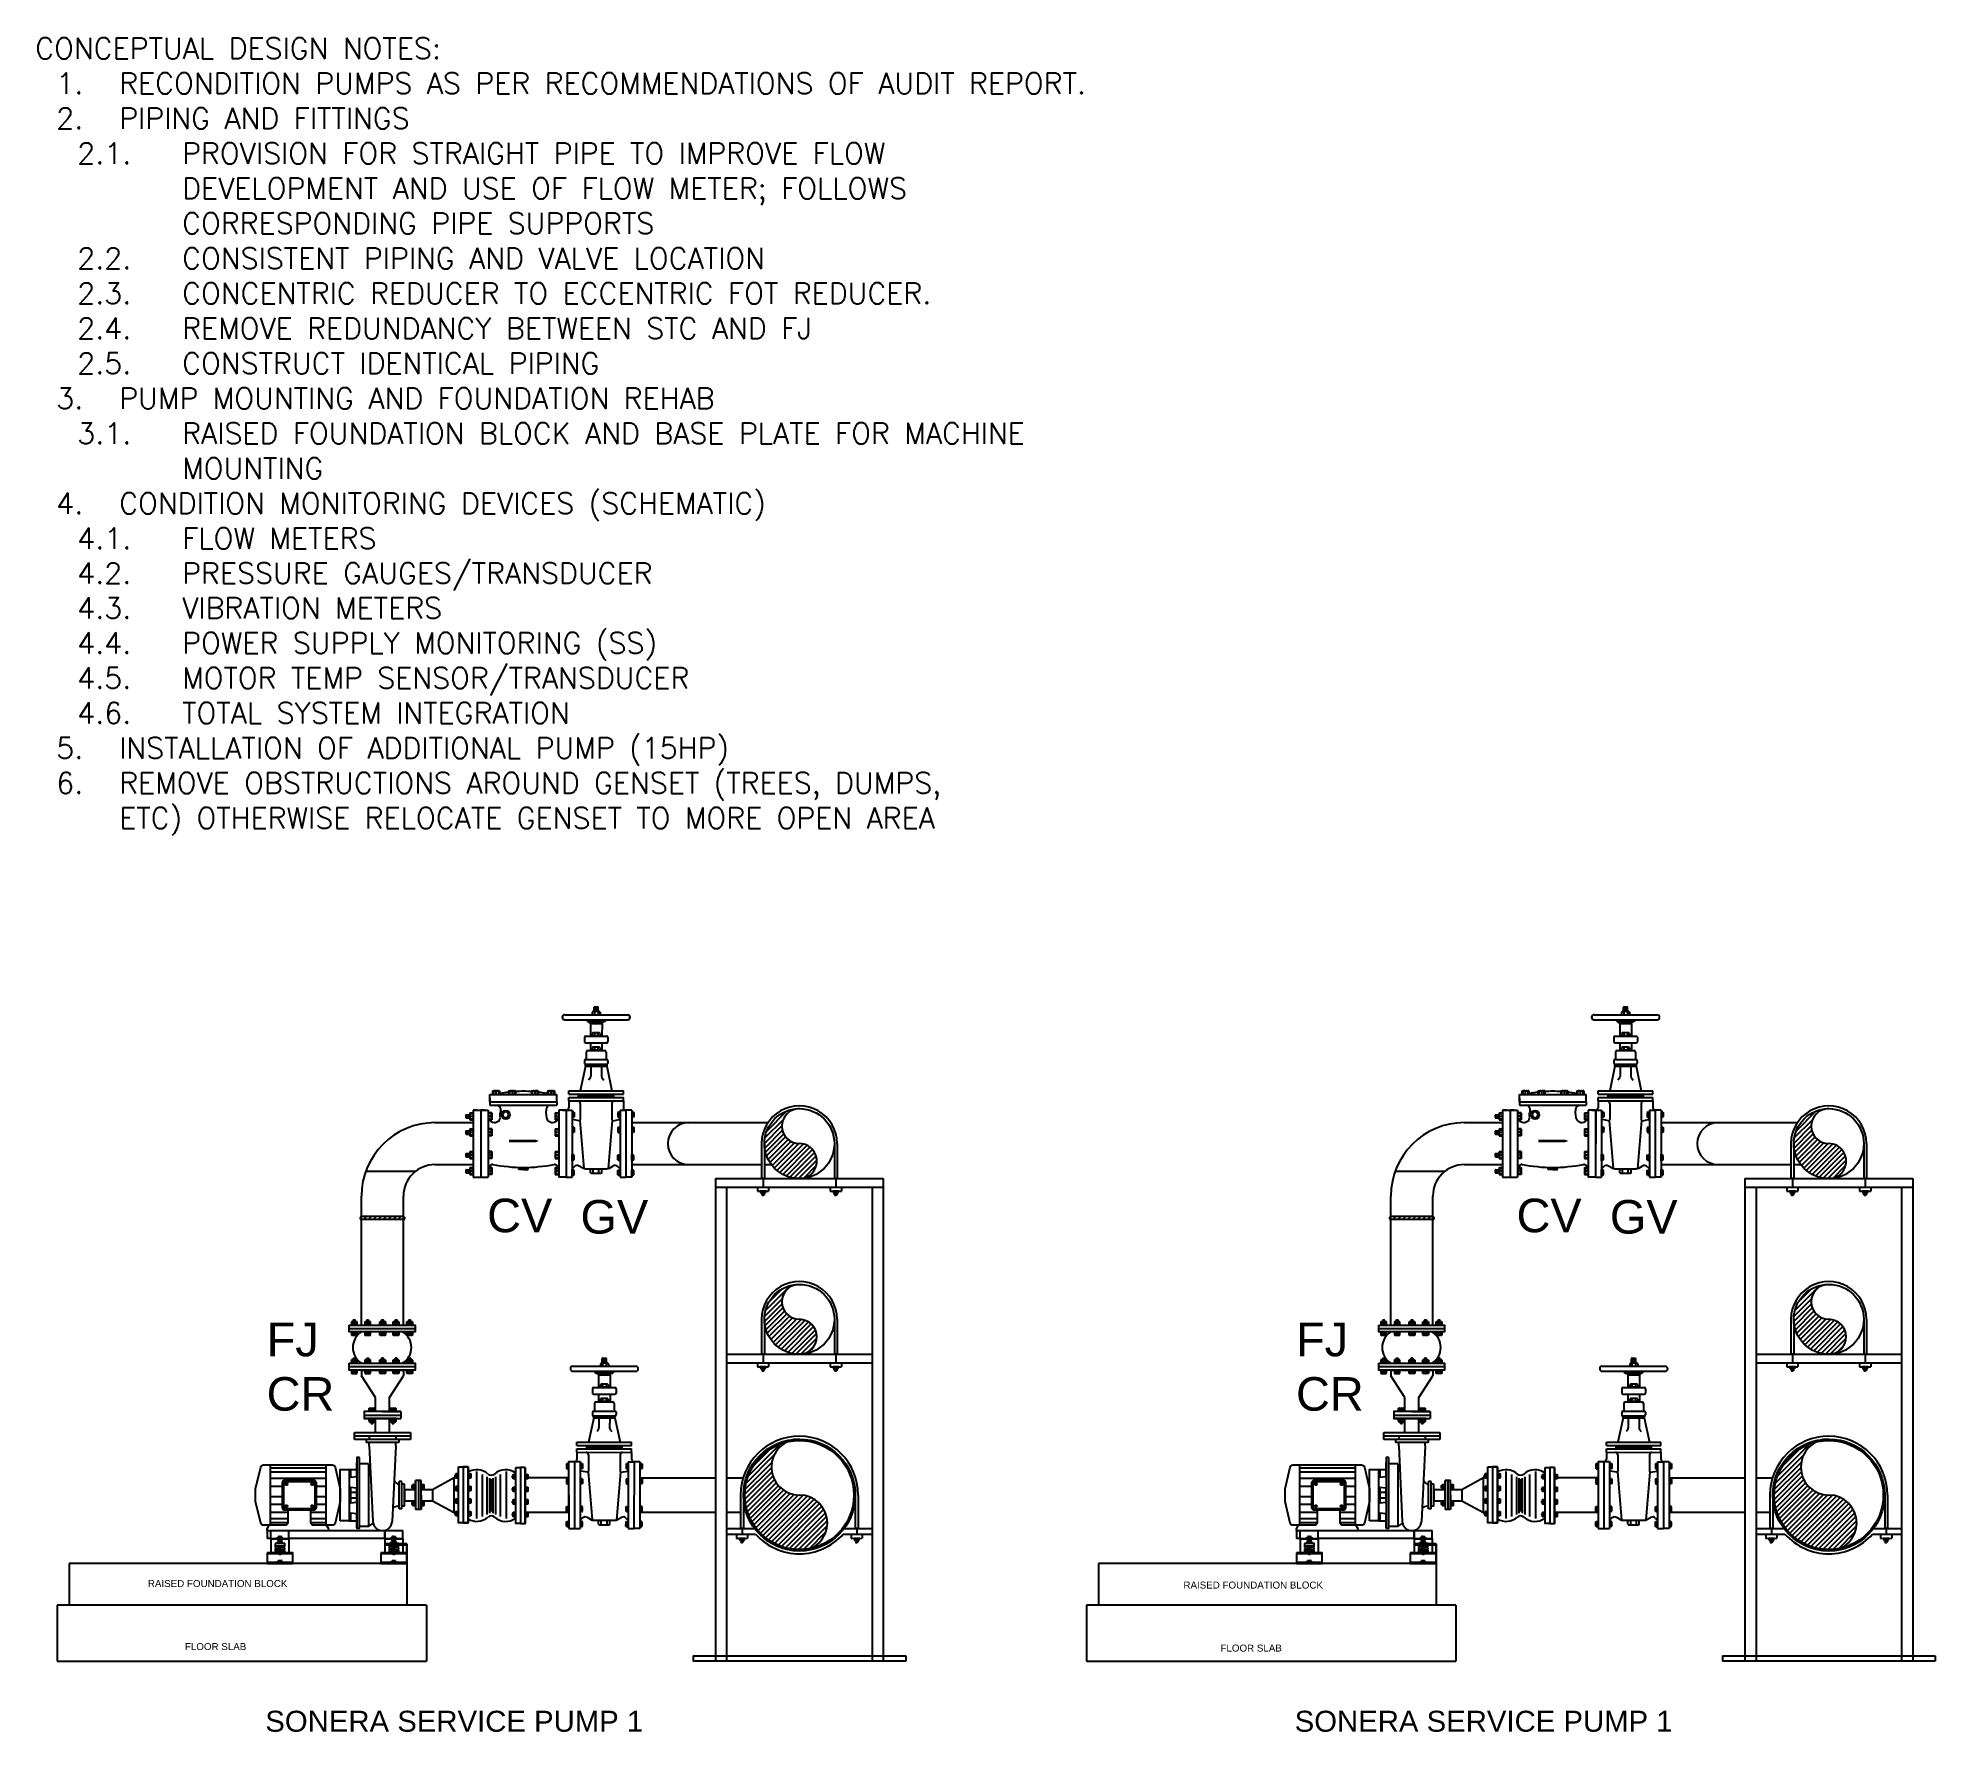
# Model space of a CAD drawing. Header units: inches. Extents: x 51172 to 63334, y -27893 to -10796.
# Drawn here: x 51395 to 58176, y -16851 to -10796 of the extents above; entities that cross this region are included whole.
import ezdxf

# ---------------------------------------------------------------- set-up
doc = ezdxf.new("R2010")
doc.units = ezdxf.units.IN
doc.header["$MEASUREMENT"] = 0
doc.layers.add('M-HVAC-PIPE-TEXT', color=2, linetype='Continuous', lineweight=25)
doc.layers.add('OUTSIDE', color=253, linetype='Continuous')
doc.styles.add('SIMS', font='simplex.shx')
doc.styles.get("Standard").update_dxf_attribs({"font": 'arial.ttf'})

msp = doc.modelspace()

# ---------------------------------------------------------------- texts
for s, p in [('CV', (53001, -15064.8)), ('GV', (53334.6, -15069.7)), ('CV', (56680.1, -15064.8)), ('GV', (57013.7, -15069.7)), ('FJ', (52212.8, -15508.2)), ('FJ', (55891.9, -15508.2)), ('CR', (52212.8, -15702.6)), ('CR', (55891.9, -15702.6))]:
    msp.add_text(s, height=120).set_placement(p)
at = {"attachment_point": 1}
for s, width, insert, char_height in [('RAISED FOUNDATION BLOCK', 606.758, (51788.4, -16307.8), 25), ('RAISED FOUNDATION BLOCK', 606.758, (55489.6, -16313.3), 25), ('FLOOR SLAB', 284.575, (51920.8, -16533.1), 25), ('FLOOR SLAB', 284.575, (55622, -16538.5), 25), ('SONERA SERVICE PUMP 1', 2703.747, (52208.1, -16775), 75), ('SONERA SERVICE PUMP 1', 2703.747, (55887.2, -16775), 75)]:
    msp.add_mtext_dynamic_manual_height_columns(s, width=width, gutter_width=1, heights=[0], dxfattribs=dict(at, insert=insert, char_height=char_height))
at = {"layer": 'M-HVAC-PIPE-TEXT', "color": 3, "insert": (51385.8, -10796.4, -422.2), "char_height": 75, "width": 3749.01, "attachment_point": 1, "style": 'SIMS'}
msp.add_mtext('\\A1;CONCEPTUAL DESIGN NOTES:\\P\\pi-225,l300,t300;1.^IRECONDITION PUMPS AS PER RECOMMENDATIONS OF AUDIT REPORT.\\P2.^IPIPING AND FITTINGS\\P\\pi-375,l525,t525,2775;2.1.^IPROVISION FOR STRAIGHT PIPE TO IMPROVE FLOW DEVELOPMENT AND USE OF FLOW METER; FOLLOWS CORRESPONDING PIPE SUPPORTS \\P2.2.^ICONSISTENT PIPING AND VALVE LOCATION\\P2.3.^ICONCENTRIC REDUCER TO ECCENTRIC FOT REDUCER.\\P2.4.^IREMOVE REDUNDANCY BETWEEN STC AND FJ\\P2.5.^ICONSTRUCT IDENTICAL PIPING \\P\\pi-225,l300,t300;3.^IPUMP MOUNTING AND FOUNDATION REHAB\\P\\pi-375,l525,t525,2775;3.1.^IRAISED FOUNDATION BLOCK AND BASE PLATE FOR MACHINE MOUNTING\\P\\pi-225,l300,t300;4.^ICONDITION MONITORING DEVICES (SCHEMATIC)\\P\\pi-375,l525,t525,2775;4.1.^IFLOW METERS\\P4.2.^IPRESSURE GAUGES/TRANSDUCER\\P4.3.^IVIBRATION METERS\\P4.4.^IPOWER SUPPLY MONITORING (SS)\\P4.5.^IMOTOR TEMP SENSOR/TRANSDUCER\\P4.6.^ITOTAL SYSTEM INTEGRATION\\P\\pi-225,l300,t300;5.^IINSTALLATION OF ADDITIONAL PUMP (15HP)\\P6.^IREMOVE OBSTRUCTIONS AROUND GENSET (TREES, DUMPS, ETC) OTHERWISE RELOCATE GENSET TO MORE OPEN AREA', dxfattribs=at)

# ---------------------------------------------------------------- hatches: boundary and pattern name
h = msp.add_hatch()
h.set_pattern_fill('ANSI31', color=256, scale=100)
h.set_pattern_definition([(45, (-45603.077, -21163.064), (-8.8388348, 8.8388348), [])])
h.paths.add_polyline_path([(54160.2, -16194.1, 0.797671), (54116.9, -16003.9, -0.797806), (54073.5, -15813.8, 0.350006), (53921.9, -16003.9, 0.481449)])
h.paths.add_polyline_path([(54116.9, -15251, 0.414214), (53991.9, -15376, 0.414229), (54116.9, -15501, 0.999922), (54116.9, -15376, -1.000026)])
h.paths.add_polyline_path([(54117, -14873.1, 0.999917), (54116.9, -14748.1, -1), (54116.9, -14623.1, 0.414214), (53991.9, -14748.1, 0.414238)])
h = msp.add_hatch()
h.set_pattern_fill('ANSI31', color=256, scale=100)
h.set_pattern_definition([(45, (-41923.978, -21163.064), (-8.8388348, 8.8388348), [])])
h.paths.add_polyline_path([(57839.3, -16194.1, 0.797671), (57796, -16003.9, -0.797806), (57752.6, -15813.8, 0.350006), (57601, -16003.9, 0.481449)])
h.paths.add_polyline_path([(57796, -15251, 0.414214), (57671, -15376, 0.414229), (57796, -15501, 0.999922), (57796, -15376, -1.000026)])
h.paths.add_polyline_path([(57796.1, -14873.1, 0.999917), (57796, -14748.1, -1), (57796, -14623.1, 0.414214), (57671, -14748.1, 0.414238)])

# ---------------------------------------------------------------- linework, layer by layer
at = {"linetype": 'Continuous'}
for p, q in [((53278.2, -14287.5), (53503.2, -14287.7)), ((53278.2, -14305.5), (53503.2, -14305.7)), ((53354.3, -14305.5), (53360.7, -14312)), ((53376.5, -14278.8), (53376.4, -14287.6)), ((53378.8, -14276.4), (53376.5, -14278.8)), ((53402.6, -14276.4), (53378.8, -14276.4)), ((53384.3, -14278.8), (53381.9, -14276.4)), ((53385.2, -14258.7), (53383.4, -14260.5)), ((53383.4, -14276.4), (53383.4, -14260.5)), ((53384, -14260.6), (53397.5, -14262.5)), ((53384, -14262.4), (53397.5, -14264.2)), ((53384, -14264.2), (53397.5, -14266)), ((53384, -14266), (53397.5, -14267.8)), ((53384, -14267.7), (53397.5, -14269.6)), ((53384, -14269.5), (53397.5, -14271.4)), ((53384, -14271.3), (53397.5, -14273.2)), ((53384, -14273.1), (53397.5, -14275)), ((53384, -14274.9), (53394.6, -14276.4)), ((53384.3, -14278.8), (53386.7, -14276.4)), ((53384.3, -14278.8), (53384.3, -14287.6)), ((53397.5, -14260.4), (53385.2, -14258.7)), ((53385.2, -14258.7), (53396.3, -14258.7)), ((53397.2, -14278.8), (53394.8, -14276.4)), ((53396.3, -14258.7), (53398.1, -14260.5)), ((53397.2, -14278.8), (53399.6, -14276.4)), ((53397.2, -14278.8), (53397.2, -14287.6)), ((53398.1, -14276.4), (53398.1, -14260.5)), ((53405, -14278.8), (53402.6, -14276.4)), ((53405, -14278.8), (53405, -14287.6)), ((53427.1, -14305.6), (53420.7, -14312)), ((56957.3, -14287.5), (57182.3, -14287.7)), ((56957.3, -14305.5), (57182.3, -14305.7)), ((57033.4, -14305.5), (57039.8, -14312)), ((57055.6, -14278.8), (57055.5, -14287.6)), ((57057.9, -14276.4), (57055.6, -14278.8)), ((57081.7, -14276.4), (57057.9, -14276.4)), ((57063.4, -14278.8), (57061, -14276.4)), ((57064.3, -14258.7), (57062.5, -14260.5)), ((57062.5, -14276.4), (57062.5, -14260.5)), ((57063.1, -14260.6), (57076.6, -14262.5)), ((57063.1, -14262.4), (57076.6, -14264.2)), ((57063.1, -14264.2), (57076.6, -14266)), ((57063.1, -14266), (57076.6, -14267.8)), ((57063.1, -14267.7), (57076.6, -14269.6)), ((57063.1, -14269.5), (57076.6, -14271.4)), ((57063.1, -14271.3), (57076.6, -14273.2)), ((57063.1, -14273.1), (57076.6, -14275)), ((57063.1, -14274.9), (57073.7, -14276.4)), ((57063.4, -14278.8), (57065.8, -14276.4)), ((57063.4, -14278.8), (57063.4, -14287.6)), ((57076.6, -14260.4), (57064.3, -14258.7)), ((57064.3, -14258.7), (57075.4, -14258.7)), ((57076.3, -14278.8), (57073.9, -14276.4)), ((57075.4, -14258.7), (57077.2, -14260.5)), ((57076.3, -14278.8), (57078.7, -14276.4)), ((57076.3, -14278.8), (57076.3, -14287.6)), ((57077.2, -14276.4), (57077.2, -14260.5)), ((57084.1, -14278.8), (57081.7, -14276.4)), ((57084.1, -14278.8), (57084.1, -14287.6)), ((57106.2, -14305.6), (57099.8, -14312)), ((53348.6, -14367.9), (53348.5, -14383.5)), ((53352.7, -14363.8), (53428.6, -14363.8)), ((53360.7, -14312), (53420.7, -14312)), ((53367, -14315.8), (53367, -14312)), ((53369.9, -14318.8), (53367, -14315.8)), ((53369.9, -14318.8), (53411.5, -14318.8)), ((53369.9, -14318.8), (53369.9, -14363.8)), ((53408.9, -14362.9), (53372.5, -14362.8)), ((53372.5, -14362.8), (53372.5, -14363.8)), ((53376.8, -14315.8), (53373.8, -14318.8)), ((53378.8, -14351.6), (53376.4, -14354)), ((53376.4, -14354), (53376.4, -14362.8)), ((53376.8, -14315.8), (53376.8, -14312)), ((53376.8, -14315.8), (53379.8, -14318.8)), ((53402.6, -14351.7), (53378.8, -14351.6)), ((53384.2, -14354), (53381.8, -14351.6)), ((53384.2, -14354), (53386.6, -14351.6)), ((53384.2, -14354), (53384.2, -14362.8)), ((53397.1, -14354), (53394.8, -14351.7)), ((53397.1, -14354), (53399.5, -14351.7)), ((53397.1, -14354), (53397.1, -14362.9)), ((53404.6, -14315.8), (53401.6, -14318.8)), ((53405, -14354), (53402.6, -14351.7)), ((53404.6, -14315.8), (53404.6, -14312)), ((53404.6, -14315.8), (53407.6, -14318.8)), ((53405, -14354), (53404.9, -14362.9)), ((53408.9, -14362.9), (53408.9, -14363.8)), ((53411.5, -14318.8), (53411.4, -14363.8)), ((53411.5, -14318.8), (53414.5, -14315.8)), ((53414.5, -14315.8), (53414.5, -14312)), ((53432.8, -14368), (53432.8, -14383.6)), ((57027.7, -14367.9), (57027.6, -14383.5)), ((57031.8, -14363.8), (57107.7, -14363.8)), ((57039.8, -14312), (57099.8, -14312)), ((57046.1, -14315.8), (57046.1, -14312)), ((57049, -14318.8), (57046.1, -14315.8)), ((57049, -14318.8), (57090.6, -14318.8)), ((57049, -14318.8), (57049, -14363.8)), ((57088, -14362.9), (57051.6, -14362.8)), ((57051.6, -14362.8), (57051.6, -14363.8)), ((57055.9, -14315.8), (57052.9, -14318.8)), ((57057.9, -14351.6), (57055.5, -14354)), ((57055.5, -14354), (57055.5, -14362.8)), ((57055.9, -14315.8), (57055.9, -14312)), ((57055.9, -14315.8), (57058.9, -14318.8)), ((57081.7, -14351.7), (57057.9, -14351.6)), ((57063.3, -14354), (57060.9, -14351.6)), ((57063.3, -14354), (57065.7, -14351.6)), ((57063.3, -14354), (57063.3, -14362.8)), ((57076.2, -14354), (57073.9, -14351.7)), ((57076.2, -14354), (57078.6, -14351.7)), ((57076.2, -14354), (57076.2, -14362.9)), ((57083.7, -14315.8), (57080.7, -14318.8)), ((57084.1, -14354), (57081.7, -14351.7)), ((57083.7, -14315.8), (57083.7, -14312)), ((57083.7, -14315.8), (57086.7, -14318.8)), ((57084.1, -14354), (57084, -14362.9)), ((57088, -14362.9), (57088, -14363.8)), ((57090.6, -14318.8), (57090.5, -14363.8)), ((57090.6, -14318.8), (57093.6, -14315.8)), ((57093.6, -14315.8), (57093.6, -14312)), ((57111.9, -14368), (57111.9, -14383.6)), ((53352.7, -14387.7), (53428.6, -14387.8)), ((53355.2, -14421), (53355.2, -14446.1)), ((53361.2, -14415), (53420, -14415)), ((53369.9, -14387.7), (53369.9, -14415)), ((53408.8, -14414.1), (53372.4, -14414)), ((53372.4, -14414), (53372.4, -14415)), ((53378.7, -14402.9), (53376.3, -14405.2)), ((53376.3, -14405.2), (53376.3, -14414.1)), ((53402.5, -14402.9), (53378.7, -14402.9)), ((53384.2, -14405.2), (53381.8, -14402.9)), ((53384.2, -14405.2), (53386.5, -14402.9)), ((53384.2, -14405.2), (53384.2, -14414.1)), ((53397.1, -14405.2), (53394.7, -14402.9)), ((53397.1, -14405.2), (53399.5, -14402.9)), ((53397.1, -14405.2), (53397.1, -14414.1)), ((53404.9, -14405.3), (53402.5, -14402.9)), ((53404.9, -14405.3), (53404.9, -14414.1)), ((53408.8, -14414.1), (53408.8, -14415)), ((53411.4, -14387.7), (53411.4, -14415)), ((53426, -14421), (53426, -14446.2)), ((57031.8, -14387.7), (57107.7, -14387.8)), ((57034.3, -14421), (57034.3, -14446.1)), ((57040.3, -14415), (57099.1, -14415)), ((57049, -14387.7), (57049, -14415)), ((57087.9, -14414.1), (57051.5, -14414)), ((57051.5, -14414), (57051.5, -14415)), ((57057.8, -14402.9), (57055.4, -14405.2)), ((57055.4, -14405.2), (57055.4, -14414.1)), ((57081.6, -14402.9), (57057.8, -14402.9)), ((57063.3, -14405.2), (57060.9, -14402.9)), ((57063.3, -14405.2), (57065.6, -14402.9)), ((57063.3, -14405.2), (57063.3, -14414.1)), ((57076.2, -14405.2), (57073.8, -14402.9)), ((57076.2, -14405.2), (57078.6, -14402.9)), ((57076.2, -14405.2), (57076.2, -14414.1)), ((57084, -14405.3), (57081.6, -14402.9)), ((57084, -14405.3), (57084, -14414.1)), ((57087.9, -14414.1), (57087.9, -14415)), ((57090.5, -14387.7), (57090.5, -14415)), ((57105.1, -14421), (57105.1, -14446.2)), ((53352.7, -14471.3), (53334, -14559.2)), ((53348.5, -14452), (53348.5, -14460)), ((53352.5, -14467.8), (53428.7, -14467.8)), ((53352.7, -14447.8), (53428.5, -14447.9)), ((53352.7, -14464.2), (53428.5, -14464.3)), ((53352.7, -14471.3), (53428.5, -14471.4)), ((53371.4, -14471.3), (53371.4, -14507.4)), ((53409.7, -14471.4), (53409.7, -14507.5)), ((53428.5, -14471.4), (53447, -14559.3)), ((53432.7, -14452.1), (53432.7, -14460.1)), ((57031.8, -14471.3), (57013.1, -14559.2)), ((57027.6, -14452), (57027.6, -14460)), ((57031.6, -14467.8), (57107.8, -14467.8)), ((57031.8, -14447.8), (57107.6, -14447.9)), ((57031.8, -14464.2), (57107.6, -14464.3)), ((57031.8, -14471.3), (57107.6, -14471.4)), ((57050.5, -14471.3), (57050.5, -14507.4)), ((57088.8, -14471.4), (57088.8, -14507.5)), ((57107.6, -14471.4), (57126.1, -14559.3)), ((57111.8, -14452.1), (57111.8, -14460.1)), ((53292.9, -14559.2), (53488, -14559.3)), ((53292.9, -14571.1), (53292.9, -14559.2)), ((53292.9, -14571.1), (53488, -14571.3)), ((53328.1, -14577.1), (53452.8, -14577.3)), ((53368.2, -14515.5), (53363.5, -14520.7)), ((53412.9, -14515.6), (53417.6, -14520.7)), ((53488, -14571.3), (53488, -14559.3)), ((56972, -14559.2), (57167.1, -14559.3)), ((56972, -14571.1), (56972, -14559.2)), ((56972, -14571.1), (57167.1, -14571.3)), ((57007.2, -14577.1), (57131.9, -14577.3)), ((57047.3, -14515.5), (57042.6, -14520.7)), ((57092, -14515.6), (57096.7, -14520.7)), ((57167.1, -14571.3), (57167.1, -14559.3)), ((53283.9, -14628.5), (53283.7, -14867.8)), ((53283.9, -14628.5), (53283.7, -14867.8)), ((53283.9, -14628.5), (53304.7, -14628.5)), ((53292.9, -14583.1), (53488, -14583.3)), ((53292.9, -14595.1), (53292.9, -14583.1)), ((53292.9, -14595.1), (53488, -14595.2)), ((53292.9, -14595.1), (53292.9, -14619.7)), ((53304.7, -14628.5), (53304.5, -14867.9)), ((53305.3, -14633), (53304.7, -14633)), ((53305.3, -14633), (53305.3, -14656.3)), ((53311, -14635.5), (53305.3, -14635.5)), ((53311, -14640.5), (53305.3, -14640.5)), ((53311, -14635.5), (53312.5, -14637)), ((53311, -14640.5), (53312.5, -14639)), ((53311, -14640.5), (53312.5, -14642)), ((53312.5, -14637), (53312.5, -14652.3)), ((53333.9, -14604.1), (53333.9, -14662.4)), ((53447, -14604.2), (53446.9, -14662.5)), ((53469.9, -14635.6), (53468.3, -14637.1)), ((53468.3, -14637.1), (53468.3, -14652.4)), ((53469.9, -14640.6), (53468.3, -14639.1)), ((53469.9, -14640.6), (53468.3, -14642.1)), ((53469.9, -14635.6), (53475.5, -14635.6)), ((53469.9, -14640.6), (53475.5, -14640.6)), ((53475.5, -14633.1), (53476.1, -14633.1)), ((53475.5, -14633.1), (53475.5, -14656.4)), ((53476.1, -14628.6), (53475.9, -14868)), ((53476.1, -14628.6), (53497, -14628.6)), ((53488, -14595.2), (53488, -14583.3)), ((53488, -14595.2), (53488, -14619.9)), ((53497, -14628.6), (53496.7, -14868)), ((53497, -14628.6), (53496.7, -14868)), ((53517.8, -14628.7), (53497, -14628.6)), ((53517.8, -14628.7), (53517.6, -14868.1)), ((53518.4, -14633.1), (53517.8, -14633.1)), ((53518.4, -14633.1), (53518.4, -14656.5)), ((53524, -14635.7), (53518.4, -14635.7)), ((53524, -14640.7), (53518.4, -14640.7)), ((53524, -14635.7), (53525.6, -14637.2)), ((53524, -14640.7), (53525.6, -14639.1)), ((53524, -14640.7), (53525.6, -14642.2)), ((53525.6, -14637.2), (53525.5, -14652.4)), ((56963, -14628.5), (56962.8, -14867.8)), ((56963, -14628.5), (56962.8, -14867.8)), ((56963, -14628.5), (56983.8, -14628.5)), ((56972, -14583.1), (57167.1, -14583.3)), ((56972, -14595.1), (56972, -14583.1)), ((56972, -14595.1), (57167.1, -14595.2)), ((56972, -14595.1), (56972, -14619.7)), ((56983.8, -14628.5), (56983.6, -14867.9)), ((56984.4, -14633), (56983.8, -14633)), ((56984.4, -14633), (56984.4, -14656.3)), ((56990.1, -14635.5), (56984.4, -14635.5)), ((56990.1, -14640.5), (56984.4, -14640.5)), ((56990.1, -14635.5), (56991.6, -14637)), ((56990.1, -14640.5), (56991.6, -14639)), ((56990.1, -14640.5), (56991.6, -14642)), ((56991.6, -14637), (56991.6, -14652.3)), ((57013, -14604.1), (57013, -14662.4)), ((57126.1, -14604.2), (57126, -14662.5)), ((57149, -14635.6), (57147.4, -14637.1)), ((57147.4, -14637.1), (57147.4, -14652.4)), ((57149, -14640.6), (57147.4, -14639.1)), ((57149, -14640.6), (57147.4, -14642.1)), ((57149, -14635.6), (57154.6, -14635.6)), ((57149, -14640.6), (57154.6, -14640.6)), ((57154.6, -14633.1), (57155.2, -14633.1)), ((57154.6, -14633.1), (57154.6, -14656.4)), ((57155.2, -14628.6), (57155, -14868)), ((57155.2, -14628.6), (57176.1, -14628.6)), ((57167.1, -14595.2), (57167.1, -14583.3)), ((57167.1, -14595.2), (57167.1, -14619.9)), ((57176.1, -14628.6), (57175.8, -14868)), ((57176.1, -14628.6), (57175.8, -14868)), ((57196.9, -14628.7), (57176.1, -14628.6)), ((57196.9, -14628.7), (57196.7, -14868.1)), ((57197.5, -14633.1), (57196.9, -14633.1)), ((57197.5, -14633.1), (57197.5, -14656.5)), ((57203.1, -14635.7), (57197.5, -14635.7)), ((57203.1, -14640.7), (57197.5, -14640.7)), ((57203.1, -14635.7), (57204.7, -14637.2)), ((57203.1, -14640.7), (57204.7, -14639.1)), ((57203.1, -14640.7), (57204.7, -14642.2)), ((57204.7, -14637.2), (57204.6, -14652.4)), ((53305.3, -14656.3), (53304.7, -14656.3)), ((53305.3, -14687), (53304.7, -14687)), ((53305.3, -14710.3), (53304.7, -14710.3)), ((53311, -14648.8), (53305.3, -14648.8)), ((53311, -14653.8), (53305.3, -14653.8)), ((53305.3, -14687), (53305.3, -14710.3)), ((53310.9, -14689.5), (53305.3, -14689.5)), ((53310.9, -14694.5), (53305.3, -14694.5)), ((53310.9, -14702.8), (53305.3, -14702.8)), ((53310.9, -14707.8), (53305.3, -14707.8)), ((53329.6, -14666.3), (53307.8, -14662.2)), ((53310.9, -14689.5), (53312.5, -14691)), ((53310.9, -14694.5), (53312.4, -14693)), ((53310.9, -14694.5), (53312.4, -14696)), ((53310.9, -14702.8), (53312.4, -14701.2)), ((53310.9, -14702.8), (53312.4, -14704.3)), ((53312.4, -14706.3), (53310.9, -14707.8)), ((53311, -14648.8), (53312.5, -14647.2)), ((53311, -14648.8), (53312.5, -14650.3)), ((53312.5, -14652.3), (53311, -14653.8)), ((53312.5, -14691), (53312.4, -14706.3)), ((53332.6, -14665.3), (53346.7, -14837.1)), ((53448.2, -14665.4), (53433.8, -14837.2)), ((53451.2, -14666.4), (53473, -14662.4)), ((53469.8, -14648.9), (53468.3, -14647.4)), ((53469.8, -14648.9), (53468.3, -14650.4)), ((53468.3, -14652.4), (53469.8, -14653.9)), ((53469.8, -14689.6), (53468.3, -14691.1)), ((53468.3, -14691.1), (53468.3, -14706.4)), ((53469.8, -14694.6), (53468.3, -14693.1)), ((53469.8, -14694.6), (53468.3, -14696.1)), ((53469.8, -14702.9), (53468.3, -14701.4)), ((53469.8, -14702.9), (53468.3, -14704.4)), ((53468.3, -14706.4), (53469.8, -14707.9)), ((53469.8, -14648.9), (53475.5, -14648.9)), ((53469.8, -14653.9), (53475.5, -14653.9)), ((53469.8, -14689.6), (53475.5, -14689.6)), ((53469.8, -14694.6), (53475.5, -14694.6)), ((53469.8, -14702.9), (53475.5, -14702.9)), ((53469.8, -14707.9), (53475.5, -14707.9)), ((53475.5, -14687.1), (53475.4, -14710.4)), ((53475.4, -14710.4), (53476, -14710.4)), ((53475.5, -14656.4), (53476.1, -14656.4)), ((53475.5, -14687.1), (53476.1, -14687.1)), ((53518.3, -14687.1), (53517.7, -14687.1)), ((53518.3, -14710.5), (53517.7, -14710.5)), ((53518.4, -14656.5), (53517.8, -14656.5)), ((53518.3, -14687.1), (53518.3, -14710.5)), ((53524, -14689.7), (53518.3, -14689.7)), ((53524, -14694.7), (53518.3, -14694.7)), ((53524, -14703), (53518.3, -14703)), ((53524, -14708), (53518.3, -14708)), ((53524, -14649), (53518.4, -14649)), ((53524, -14654), (53518.4, -14654)), ((53524, -14649), (53525.5, -14647.4)), ((53524, -14649), (53525.5, -14650.5)), ((53525.5, -14652.4), (53524, -14654)), ((53524, -14689.7), (53525.5, -14691.2)), ((53524, -14694.7), (53525.5, -14693.1)), ((53524, -14694.7), (53525.5, -14696.2)), ((53524, -14703), (53525.5, -14701.4)), ((53524, -14703), (53525.5, -14704.5)), ((53525.5, -14706.4), (53524, -14708)), ((53525.5, -14691.2), (53525.5, -14706.4)), ((56984.4, -14656.3), (56983.8, -14656.3)), ((56984.4, -14687), (56983.8, -14687)), ((56984.4, -14710.3), (56983.8, -14710.3)), ((56990.1, -14648.8), (56984.4, -14648.8)), ((56990.1, -14653.8), (56984.4, -14653.8)), ((56984.4, -14687), (56984.4, -14710.3)), ((56990, -14689.5), (56984.4, -14689.5)), ((56990, -14694.5), (56984.4, -14694.5)), ((56990, -14702.8), (56984.4, -14702.8)), ((56990, -14707.8), (56984.4, -14707.8)), ((57008.7, -14666.3), (56986.9, -14662.2)), ((56990, -14689.5), (56991.6, -14691)), ((56990, -14694.5), (56991.5, -14693)), ((56990, -14694.5), (56991.5, -14696)), ((56990, -14702.8), (56991.5, -14701.2)), ((56990, -14702.8), (56991.5, -14704.3)), ((56991.5, -14706.3), (56990, -14707.8)), ((56990.1, -14648.8), (56991.6, -14647.2)), ((56990.1, -14648.8), (56991.6, -14650.3)), ((56991.6, -14652.3), (56990.1, -14653.8)), ((56991.6, -14691), (56991.5, -14706.3)), ((57011.7, -14665.3), (57025.8, -14837.1)), ((57127.3, -14665.4), (57112.9, -14837.2)), ((57130.3, -14666.4), (57152.1, -14662.4)), ((57148.9, -14648.9), (57147.4, -14647.4)), ((57148.9, -14648.9), (57147.4, -14650.4)), ((57147.4, -14652.4), (57148.9, -14653.9)), ((57148.9, -14689.6), (57147.4, -14691.1)), ((57147.4, -14691.1), (57147.4, -14706.4)), ((57148.9, -14694.6), (57147.4, -14693.1)), ((57148.9, -14694.6), (57147.4, -14696.1)), ((57148.9, -14702.9), (57147.4, -14701.4)), ((57148.9, -14702.9), (57147.4, -14704.4)), ((57147.4, -14706.4), (57148.9, -14707.9)), ((57148.9, -14648.9), (57154.6, -14648.9)), ((57148.9, -14653.9), (57154.6, -14653.9)), ((57148.9, -14689.6), (57154.6, -14689.6)), ((57148.9, -14694.6), (57154.6, -14694.6)), ((57148.9, -14702.9), (57154.6, -14702.9)), ((57148.9, -14707.9), (57154.6, -14707.9)), ((57154.6, -14687.1), (57154.5, -14710.4)), ((57154.5, -14710.4), (57155.1, -14710.4)), ((57154.6, -14656.4), (57155.2, -14656.4)), ((57154.6, -14687.1), (57155.2, -14687.1)), ((57197.4, -14687.1), (57196.8, -14687.1)), ((57197.4, -14710.5), (57196.8, -14710.5)), ((57197.5, -14656.5), (57196.9, -14656.5)), ((57197.4, -14687.1), (57197.4, -14710.5)), ((57203.1, -14689.7), (57197.4, -14689.7)), ((57203.1, -14694.7), (57197.4, -14694.7)), ((57203.1, -14703), (57197.4, -14703)), ((57203.1, -14708), (57197.4, -14708)), ((57203.1, -14649), (57197.5, -14649)), ((57203.1, -14654), (57197.5, -14654)), ((57203.1, -14649), (57204.6, -14647.4)), ((57203.1, -14649), (57204.6, -14650.5)), ((57204.6, -14652.4), (57203.1, -14654)), ((57203.1, -14689.7), (57204.6, -14691.2)), ((57203.1, -14694.7), (57204.6, -14693.1)), ((57203.1, -14694.7), (57204.6, -14696.2)), ((57203.1, -14703), (57204.6, -14701.4)), ((57203.1, -14703), (57204.6, -14704.5)), ((57204.6, -14706.4), (57203.1, -14708)), ((57204.6, -14691.2), (57204.6, -14706.4)), ((53311.6, -14831.1), (53304.5, -14837.9)), ((53305.1, -14840.1), (53304.5, -14840.1)), ((53305.2, -14786.1), (53304.6, -14786.1)), ((53305.2, -14809.4), (53304.6, -14809.4)), ((53305.1, -14863.4), (53305.1, -14840.1)), ((53310.8, -14842.6), (53305.1, -14842.6)), ((53310.8, -14847.6), (53305.1, -14847.6)), ((53305.2, -14809.4), (53305.2, -14786.1)), ((53310.8, -14788.6), (53305.2, -14788.6)), ((53310.8, -14793.6), (53305.2, -14793.6)), ((53310.8, -14801.9), (53305.2, -14801.9)), ((53310.8, -14806.9), (53305.2, -14806.9)), ((53312.4, -14790.1), (53310.8, -14788.6)), ((53310.8, -14793.6), (53312.4, -14792.1)), ((53310.8, -14793.6), (53312.4, -14795.1)), ((53310.8, -14801.9), (53312.4, -14800.3)), ((53310.8, -14801.9), (53312.3, -14803.4)), ((53310.8, -14806.9), (53312.3, -14805.4)), ((53312.3, -14844.1), (53310.8, -14842.6)), ((53310.8, -14847.6), (53312.3, -14846.1)), ((53310.8, -14847.6), (53312.3, -14849.1)), ((53312.3, -14805.4), (53312.4, -14790.1)), ((53312.3, -14859.4), (53312.3, -14844.1)), ((53342.5, -14835.5), (53330.2, -14828.5)), ((53352.4, -14838), (53428, -14838)), ((53370, -14852.2), (53370.1, -14838)), ((53379.9, -14852.2), (53379.9, -14838)), ((53400.6, -14852.3), (53400.6, -14838)), ((53410.4, -14852.3), (53410.4, -14838)), ((53438, -14835.6), (53450.3, -14828.6)), ((53468.1, -14844.2), (53469.7, -14842.7)), ((53468.1, -14859.5), (53468.1, -14844.2)), ((53469.7, -14847.7), (53468.1, -14846.2)), ((53469.7, -14847.7), (53468.1, -14849.2)), ((53468.2, -14790.2), (53469.7, -14788.7)), ((53468.2, -14805.5), (53468.2, -14790.2)), ((53469.7, -14793.7), (53468.2, -14792.2)), ((53469.7, -14793.7), (53468.2, -14795.2)), ((53469.7, -14802), (53468.2, -14800.5)), ((53469.7, -14802), (53468.2, -14803.5)), ((53469.7, -14807), (53468.2, -14805.5)), ((53468.8, -14831.2), (53475.9, -14838.1)), ((53469.7, -14788.7), (53475.4, -14788.7)), ((53469.7, -14793.7), (53475.4, -14793.7)), ((53469.7, -14802), (53475.4, -14802)), ((53469.7, -14807), (53475.4, -14807)), ((53469.7, -14842.7), (53475.3, -14842.7)), ((53469.7, -14847.7), (53475.3, -14847.7)), ((53475.3, -14840.2), (53475.9, -14840.2)), ((53475.3, -14863.5), (53475.3, -14840.2)), ((53475.4, -14786.2), (53476, -14786.2)), ((53475.4, -14809.5), (53475.4, -14786.2)), ((53475.4, -14809.5), (53476, -14809.5)), ((53518.2, -14786.2), (53517.6, -14786.2)), ((53518.2, -14809.6), (53517.6, -14809.6)), ((53518.2, -14840.2), (53517.6, -14840.2)), ((53518.2, -14809.6), (53518.2, -14786.2)), ((53523.9, -14788.8), (53518.2, -14788.8)), ((53523.9, -14793.8), (53518.2, -14793.8)), ((53523.9, -14802.1), (53518.2, -14802.1)), ((53523.9, -14807.1), (53518.2, -14807.1)), ((53518.2, -14863.6), (53518.2, -14840.2)), ((53523.8, -14842.8), (53518.2, -14842.8)), ((53523.8, -14847.8), (53518.2, -14847.8)), ((53525.4, -14844.3), (53523.8, -14842.8)), ((53523.8, -14847.8), (53525.4, -14846.2)), ((53523.8, -14847.8), (53525.4, -14849.3)), ((53525.4, -14790.3), (53523.9, -14788.8)), ((53523.9, -14793.8), (53525.4, -14792.2)), ((53523.9, -14793.8), (53525.4, -14795.3)), ((53523.9, -14802.1), (53525.4, -14800.5)), ((53523.9, -14802.1), (53525.4, -14803.6)), ((53523.9, -14807.1), (53525.4, -14805.5)), ((53525.4, -14805.5), (53525.4, -14790.3)), ((53525.4, -14859.5), (53525.4, -14844.3)), ((56990.7, -14831.1), (56983.6, -14837.9)), ((56984.2, -14840.1), (56983.6, -14840.1)), ((56984.3, -14786.1), (56983.7, -14786.1)), ((56984.3, -14809.4), (56983.7, -14809.4)), ((56984.2, -14863.4), (56984.2, -14840.1)), ((56989.9, -14842.6), (56984.2, -14842.6)), ((56989.9, -14847.6), (56984.2, -14847.6)), ((56984.3, -14809.4), (56984.3, -14786.1)), ((56989.9, -14788.6), (56984.3, -14788.6)), ((56989.9, -14793.6), (56984.3, -14793.6)), ((56989.9, -14801.9), (56984.3, -14801.9)), ((56989.9, -14806.9), (56984.3, -14806.9)), ((56991.5, -14790.1), (56989.9, -14788.6)), ((56989.9, -14793.6), (56991.5, -14792.1)), ((56989.9, -14793.6), (56991.5, -14795.1)), ((56989.9, -14801.9), (56991.5, -14800.3)), ((56989.9, -14801.9), (56991.4, -14803.4)), ((56989.9, -14806.9), (56991.4, -14805.4)), ((56991.4, -14844.1), (56989.9, -14842.6)), ((56989.9, -14847.6), (56991.4, -14846.1)), ((56989.9, -14847.6), (56991.4, -14849.1)), ((56991.4, -14805.4), (56991.5, -14790.1)), ((56991.4, -14859.4), (56991.4, -14844.1)), ((57021.6, -14835.5), (57009.3, -14828.5)), ((57031.5, -14838), (57107.1, -14838)), ((57049.1, -14852.2), (57049.2, -14838)), ((57059, -14852.2), (57059, -14838)), ((57079.7, -14852.3), (57079.7, -14838)), ((57089.5, -14852.3), (57089.5, -14838)), ((57117.1, -14835.6), (57129.4, -14828.6)), ((57147.2, -14844.2), (57148.8, -14842.7)), ((57147.2, -14859.5), (57147.2, -14844.2)), ((57148.8, -14847.7), (57147.2, -14846.2)), ((57148.8, -14847.7), (57147.2, -14849.2)), ((57147.3, -14790.2), (57148.8, -14788.7)), ((57147.3, -14805.5), (57147.3, -14790.2)), ((57148.8, -14793.7), (57147.3, -14792.2)), ((57148.8, -14793.7), (57147.3, -14795.2)), ((57148.8, -14802), (57147.3, -14800.5)), ((57148.8, -14802), (57147.3, -14803.5)), ((57148.8, -14807), (57147.3, -14805.5)), ((57147.9, -14831.2), (57155, -14838.1)), ((57148.8, -14788.7), (57154.5, -14788.7)), ((57148.8, -14793.7), (57154.5, -14793.7)), ((57148.8, -14802), (57154.5, -14802)), ((57148.8, -14807), (57154.5, -14807)), ((57148.8, -14842.7), (57154.4, -14842.7)), ((57148.8, -14847.7), (57154.4, -14847.7)), ((57154.4, -14840.2), (57155, -14840.2)), ((57154.4, -14863.5), (57154.4, -14840.2)), ((57154.5, -14786.2), (57155.1, -14786.2)), ((57154.5, -14809.5), (57154.5, -14786.2)), ((57154.5, -14809.5), (57155.1, -14809.5)), ((57197.3, -14786.2), (57196.7, -14786.2)), ((57197.3, -14809.6), (57196.7, -14809.6)), ((57197.3, -14840.2), (57196.7, -14840.2)), ((57197.3, -14809.6), (57197.3, -14786.2)), ((57203, -14788.8), (57197.3, -14788.8)), ((57203, -14793.8), (57197.3, -14793.8)), ((57203, -14802.1), (57197.3, -14802.1)), ((57203, -14807.1), (57197.3, -14807.1)), ((57197.3, -14863.6), (57197.3, -14840.2)), ((57202.9, -14842.8), (57197.3, -14842.8)), ((57202.9, -14847.8), (57197.3, -14847.8)), ((57204.5, -14844.3), (57202.9, -14842.8)), ((57202.9, -14847.8), (57204.5, -14846.2)), ((57202.9, -14847.8), (57204.5, -14849.3)), ((57204.5, -14790.3), (57203, -14788.8)), ((57203, -14793.8), (57204.5, -14792.2)), ((57203, -14793.8), (57204.5, -14795.3)), ((57203, -14802.1), (57204.5, -14800.5)), ((57203, -14802.1), (57204.5, -14803.6)), ((57203, -14807.1), (57204.5, -14805.5)), ((57204.5, -14805.5), (57204.5, -14790.3)), ((57204.5, -14859.5), (57204.5, -14844.3)), ((53283.7, -14867.8), (53304.5, -14867.9)), ((53305.1, -14863.4), (53304.5, -14863.4)), ((53310.8, -14855.9), (53305.1, -14855.9)), ((53310.8, -14860.9), (53305.1, -14860.9)), ((53310.8, -14855.9), (53312.3, -14854.3)), ((53310.8, -14855.9), (53312.3, -14857.4)), ((53310.8, -14860.9), (53312.3, -14859.4)), ((53370, -14852.2), (53373, -14855.2)), ((53407.4, -14855.3), (53373, -14855.2)), ((53379.9, -14852.2), (53376.9, -14855.2)), ((53379.9, -14852.2), (53382.9, -14855.2)), ((53400.6, -14852.3), (53397.6, -14855.2)), ((53400.6, -14852.3), (53403.6, -14855.2)), ((53410.4, -14852.3), (53407.4, -14855.3)), ((53469.7, -14856), (53468.1, -14854.5)), ((53469.7, -14856), (53468.1, -14857.5)), ((53469.7, -14861), (53468.1, -14859.5)), ((53469.7, -14856), (53475.3, -14856)), ((53469.7, -14861), (53475.3, -14861)), ((53475.3, -14863.5), (53475.9, -14863.5)), ((53475.9, -14868), (53496.7, -14868)), ((53517.6, -14868.1), (53496.7, -14868)), ((53518.2, -14863.6), (53517.6, -14863.6)), ((53523.8, -14856.1), (53518.2, -14856.1)), ((53523.8, -14861.1), (53518.2, -14861.1)), ((53523.8, -14856.1), (53525.4, -14854.5)), ((53523.8, -14856.1), (53525.4, -14857.6)), ((53523.8, -14861.1), (53525.4, -14859.5)), ((56962.8, -14867.8), (56983.6, -14867.9)), ((56984.2, -14863.4), (56983.6, -14863.4)), ((56989.9, -14855.9), (56984.2, -14855.9)), ((56989.9, -14860.9), (56984.2, -14860.9)), ((56989.9, -14855.9), (56991.4, -14854.3)), ((56989.9, -14855.9), (56991.4, -14857.4)), ((56989.9, -14860.9), (56991.4, -14859.4)), ((57049.1, -14852.2), (57052.1, -14855.2)), ((57086.5, -14855.3), (57052.1, -14855.2)), ((57059, -14852.2), (57056, -14855.2)), ((57059, -14852.2), (57062, -14855.2)), ((57079.7, -14852.3), (57076.7, -14855.2)), ((57079.7, -14852.3), (57082.7, -14855.2)), ((57089.5, -14852.3), (57086.5, -14855.3)), ((57148.8, -14856), (57147.2, -14854.5)), ((57148.8, -14856), (57147.2, -14857.5)), ((57148.8, -14861), (57147.2, -14859.5)), ((57148.8, -14856), (57154.4, -14856)), ((57148.8, -14861), (57154.4, -14861)), ((57154.4, -14863.5), (57155, -14863.5)), ((57155, -14868), (57175.8, -14868)), ((57196.7, -14868.1), (57175.8, -14868)), ((57197.3, -14863.6), (57196.7, -14863.6)), ((57202.9, -14856.1), (57197.3, -14856.1)), ((57202.9, -14861.1), (57197.3, -14861.1)), ((57202.9, -14856.1), (57204.5, -14854.5)), ((57202.9, -14856.1), (57204.5, -14857.6)), ((57202.9, -14861.1), (57204.5, -14859.5)), ((52547, -15013.7), (52551.5, -15009.1)), ((52559.2, -15019.1), (52569.2, -15009.1)), ((52576.9, -15019.1), (52586.9, -15009.1)), ((52594.6, -15019.1), (52604.6, -15009.1)), ((52612.3, -15019.1), (52622.3, -15009.1)), ((52629.9, -15019.1), (52639.9, -15009.1)), ((52647.6, -15019.1), (52657.6, -15009.1)), ((52665.3, -15019.1), (52675.3, -15009.1)), ((52683, -15019.1), (52693, -15009.1)), ((52700.6, -15019.1), (52706.8, -15013)), ((56226.1, -15013.7), (56230.6, -15009.1)), ((56238.3, -15019.1), (56248.3, -15009.1)), ((56256, -15019.1), (56266, -15009.1)), ((56273.7, -15019.1), (56283.7, -15009.1)), ((56291.4, -15019.1), (56301.4, -15009.1)), ((56309, -15019.1), (56319, -15009.1)), ((56326.7, -15019.1), (56336.7, -15009.1)), ((56344.4, -15019.1), (56354.4, -15009.1)), ((56362.1, -15019.1), (56372.1, -15009.1)), ((56379.7, -15019.1), (56385.9, -15013)), ((52515.6, -15385.4), (52516.4, -15384.6)), ((52515.6, -15385.4), (52515.6, -15393.5)), ((52535, -15384.6), (52516.4, -15384.6)), ((52522.4, -15379.8), (52522.4, -15384.6)), ((52522.4, -15386.2), (52522.4, -15392.6)), ((52523.2, -15379), (52528.3, -15379)), ((52529.1, -15384.6), (52529.1, -15379.8)), ((52529.1, -15392.6), (52529.1, -15386.2)), ((52535.8, -15385.4), (52535, -15384.6)), ((52535.8, -15393.5), (52535.8, -15385.4)), ((52564.3, -15385.4), (52565.1, -15384.6)), ((52564.3, -15385.4), (52564.3, -15393.5)), ((52583.7, -15384.6), (52565.1, -15384.6)), ((52571, -15379.8), (52571, -15384.6)), ((52571, -15386.2), (52571, -15392.6)), ((52571.8, -15379), (52576.9, -15379)), ((52577.7, -15384.6), (52577.7, -15379.8)), ((52577.7, -15392.6), (52577.7, -15386.2)), ((52584.5, -15385.4), (52583.7, -15384.6)), ((52584.5, -15393.5), (52584.5, -15385.4)), ((52617, -15385.4), (52617.8, -15384.6)), ((52617, -15393.5), (52617, -15385.4)), ((52617.8, -15384.6), (52636.3, -15384.6)), ((52623.7, -15384.6), (52623.7, -15379.8)), ((52623.7, -15392.6), (52623.7, -15386.2)), ((52629.6, -15379), (52624.5, -15379)), ((52630.4, -15379.8), (52630.4, -15384.6)), ((52630.4, -15386.2), (52630.4, -15392.6)), ((52637.1, -15385.4), (52636.3, -15384.6)), ((52637.1, -15385.4), (52637.1, -15393.5)), ((52665.6, -15385.4), (52666.4, -15384.6)), ((52665.6, -15393.5), (52665.6, -15385.4)), ((52666.4, -15384.6), (52685, -15384.6)), ((52672.3, -15384.6), (52672.3, -15379.8)), ((52672.3, -15392.6), (52672.3, -15386.2)), ((52678.3, -15379), (52673.2, -15379)), ((52679.1, -15379.8), (52679.1, -15384.6)), ((52679.1, -15386.2), (52679.1, -15392.6)), ((52685.8, -15385.4), (52685, -15384.6)), ((52685.8, -15385.4), (52685.8, -15393.5)), ((52714.3, -15385.4), (52715.1, -15384.6)), ((52714.3, -15393.5), (52714.3, -15385.4)), ((52715.1, -15384.6), (52733.7, -15384.6)), ((52721, -15384.6), (52721, -15379.8)), ((52721, -15392.6), (52721, -15386.2)), ((52726.9, -15379), (52721.8, -15379)), ((52727.7, -15379.8), (52727.7, -15384.6)), ((52727.7, -15386.2), (52727.7, -15392.6)), ((52734.5, -15385.4), (52733.7, -15384.6)), ((52734.5, -15385.4), (52734.5, -15393.5)), ((56194.7, -15385.4), (56195.5, -15384.6)), ((56194.7, -15385.4), (56194.7, -15393.5)), ((56214.1, -15384.6), (56195.5, -15384.6)), ((56201.5, -15379.8), (56201.5, -15384.6)), ((56201.5, -15386.2), (56201.5, -15392.6)), ((56202.3, -15379), (56207.4, -15379)), ((56208.2, -15384.6), (56208.2, -15379.8)), ((56208.2, -15392.6), (56208.2, -15386.2)), ((56214.9, -15385.4), (56214.1, -15384.6)), ((56214.9, -15393.5), (56214.9, -15385.4)), ((56243.4, -15385.4), (56244.2, -15384.6)), ((56243.4, -15385.4), (56243.4, -15393.5)), ((56262.8, -15384.6), (56244.2, -15384.6)), ((56250.1, -15379.8), (56250.1, -15384.6)), ((56250.1, -15386.2), (56250.1, -15392.6)), ((56250.9, -15379), (56256, -15379)), ((56256.8, -15384.6), (56256.8, -15379.8)), ((56256.8, -15392.6), (56256.8, -15386.2)), ((56263.6, -15385.4), (56262.8, -15384.6)), ((56263.6, -15393.5), (56263.6, -15385.4)), ((56296.1, -15385.4), (56296.9, -15384.6)), ((56296.1, -15393.5), (56296.1, -15385.4)), ((56296.9, -15384.6), (56315.4, -15384.6)), ((56302.8, -15384.6), (56302.8, -15379.8)), ((56302.8, -15392.6), (56302.8, -15386.2)), ((56308.7, -15379), (56303.6, -15379)), ((56309.5, -15379.8), (56309.5, -15384.6)), ((56309.5, -15386.2), (56309.5, -15392.6)), ((56316.2, -15385.4), (56315.4, -15384.6)), ((56316.2, -15385.4), (56316.2, -15393.5)), ((56344.7, -15385.4), (56345.5, -15384.6)), ((56344.7, -15393.5), (56344.7, -15385.4)), ((56345.5, -15384.6), (56364.1, -15384.6)), ((56351.4, -15384.6), (56351.4, -15379.8)), ((56351.4, -15392.6), (56351.4, -15386.2)), ((56357.4, -15379), (56352.3, -15379)), ((56358.2, -15379.8), (56358.2, -15384.6)), ((56358.2, -15386.2), (56358.2, -15392.6)), ((56364.9, -15385.4), (56364.1, -15384.6)), ((56364.9, -15385.4), (56364.9, -15393.5)), ((56393.4, -15385.4), (56394.2, -15384.6)), ((56393.4, -15393.5), (56393.4, -15385.4)), ((56394.2, -15384.6), (56412.8, -15384.6)), ((56400.1, -15384.6), (56400.1, -15379.8)), ((56400.1, -15392.6), (56400.1, -15386.2)), ((56406, -15379), (56400.9, -15379)), ((56406.8, -15379.8), (56406.8, -15384.6)), ((56406.8, -15386.2), (56406.8, -15392.6)), ((56413.6, -15385.4), (56412.8, -15384.6)), ((56413.6, -15385.4), (56413.6, -15393.5)), ((52508.3, -15408.8), (52743.1, -15408.8)), ((52538, -15394.3), (52513.4, -15394.3)), ((52513.4, -15396.5), (52513.4, -15394.3)), ((52538, -15396.5), (52513.4, -15396.5)), ((52538, -15421.1), (52513.4, -15421.1)), ((52513.4, -15421.1), (52513.4, -15423.4)), ((52538, -15423.4), (52513.4, -15423.4)), ((52515.6, -15393.5), (52516.4, -15394.3)), ((52515.6, -15424.2), (52516.4, -15423.4)), ((52515.6, -15424.2), (52515.6, -15432.2)), ((52515.6, -15432.2), (52516.4, -15433.1)), ((52516.4, -15394.3), (52535, -15394.3)), ((52516.4, -15433.1), (52535, -15433.1)), ((52522.4, -15423.4), (52522.4, -15431.4)), ((52529.1, -15431.4), (52529.1, -15423.4)), ((52535, -15394.3), (52535.8, -15393.5)), ((52535.8, -15424.2), (52535, -15423.4)), ((52535, -15433.1), (52535.8, -15432.2)), ((52535.8, -15432.2), (52535.8, -15424.2)), ((52538, -15396.5), (52538, -15394.3)), ((52538, -15421.1), (52538, -15423.4)), ((52562.1, -15396.5), (52562.1, -15394.3)), ((52586.7, -15394.3), (52562.1, -15394.3)), ((52586.7, -15396.5), (52562.1, -15396.5)), ((52562.1, -15421.1), (52562.1, -15423.4)), ((52586.7, -15421.1), (52562.1, -15421.1)), ((52586.7, -15423.4), (52562.1, -15423.4)), ((52564.3, -15393.5), (52565.1, -15394.3)), ((52564.3, -15424.2), (52565.1, -15423.4)), ((52564.3, -15424.2), (52564.3, -15432.2)), ((52564.3, -15432.2), (52565.1, -15433.1)), ((52565.1, -15394.3), (52583.7, -15394.3)), ((52565.1, -15433.1), (52583.7, -15433.1)), ((52571, -15423.4), (52571, -15431.4)), ((52577.7, -15431.4), (52577.7, -15423.4)), ((52583.7, -15394.3), (52584.5, -15393.5)), ((52584.5, -15424.2), (52583.7, -15423.4)), ((52583.7, -15433.1), (52584.5, -15432.2)), ((52584.5, -15432.2), (52584.5, -15424.2)), ((52586.7, -15396.5), (52586.7, -15394.3)), ((52586.7, -15421.1), (52586.7, -15423.4)), ((52614.7, -15394.3), (52639.3, -15394.3)), ((52614.7, -15396.5), (52614.7, -15394.3)), ((52614.7, -15396.5), (52639.3, -15396.5)), ((52614.7, -15421.1), (52639.3, -15421.1)), ((52614.7, -15421.1), (52614.7, -15423.4)), ((52614.7, -15423.4), (52639.3, -15423.4)), ((52617.8, -15394.3), (52617, -15393.5)), ((52617, -15424.2), (52617.8, -15423.4)), ((52617, -15432.2), (52617, -15424.2)), ((52617.8, -15433.1), (52617, -15432.2)), ((52636.3, -15394.3), (52617.8, -15394.3)), ((52636.3, -15433.1), (52617.8, -15433.1)), ((52623.7, -15431.4), (52623.7, -15423.4)), ((52630.4, -15423.4), (52630.4, -15431.4)), ((52637.1, -15393.5), (52636.3, -15394.3)), ((52637.1, -15424.2), (52636.3, -15423.4)), ((52637.1, -15432.2), (52636.3, -15433.1)), ((52637.1, -15424.2), (52637.1, -15432.2)), ((52639.3, -15396.5), (52639.3, -15394.3)), ((52639.3, -15421.1), (52639.3, -15423.4)), ((52663.4, -15396.5), (52663.4, -15394.3)), ((52663.4, -15394.3), (52688, -15394.3)), ((52663.4, -15396.5), (52688, -15396.5)), ((52663.4, -15421.1), (52663.4, -15423.4)), ((52663.4, -15421.1), (52688, -15421.1)), ((52663.4, -15423.4), (52688, -15423.4)), ((52666.4, -15394.3), (52665.6, -15393.5)), ((52665.6, -15424.2), (52666.4, -15423.4)), ((52665.6, -15432.2), (52665.6, -15424.2)), ((52666.4, -15433.1), (52665.6, -15432.2)), ((52685, -15394.3), (52666.4, -15394.3)), ((52685, -15433.1), (52666.4, -15433.1)), ((52672.4, -15431.4), (52672.4, -15423.4)), ((52679.1, -15423.4), (52679.1, -15431.4)), ((52685.8, -15393.5), (52685, -15394.3)), ((52685.8, -15424.2), (52685, -15423.4)), ((52685.8, -15432.2), (52685, -15433.1)), ((52685.8, -15424.2), (52685.8, -15432.2)), ((52688, -15396.5), (52688, -15394.3)), ((52688, -15421.1), (52688, -15423.4)), ((52712.1, -15394.3), (52736.7, -15394.3)), ((52712.1, -15421.1), (52712.1, -15423.4)), ((52712.1, -15423.4), (52736.7, -15423.4)), ((52715.1, -15394.3), (52714.3, -15393.5)), ((52714.3, -15424.2), (52715.1, -15423.4)), ((52714.3, -15432.2), (52714.3, -15424.2)), ((52715.1, -15433.1), (52714.3, -15432.2)), ((52733.7, -15394.3), (52715.1, -15394.3)), ((52733.7, -15433.1), (52715.1, -15433.1)), ((52721, -15431.4), (52721, -15423.4)), ((52727.7, -15423.4), (52727.7, -15431.4)), ((52734.5, -15393.5), (52733.7, -15394.3)), ((52734.5, -15424.2), (52733.7, -15423.4)), ((52734.5, -15432.2), (52733.7, -15433.1)), ((52734.5, -15424.2), (52734.5, -15432.2)), ((52736.7, -15396.5), (52736.7, -15394.3)), ((52736.7, -15421.1), (52736.7, -15423.4)), ((56187.4, -15408.8), (56422.2, -15408.8)), ((56217.1, -15394.3), (56192.5, -15394.3)), ((56192.5, -15396.5), (56192.5, -15394.3)), ((56217.1, -15396.5), (56192.5, -15396.5)), ((56217.1, -15421.1), (56192.5, -15421.1)), ((56192.5, -15421.1), (56192.5, -15423.4)), ((56217.1, -15423.4), (56192.5, -15423.4)), ((56194.7, -15393.5), (56195.5, -15394.3)), ((56194.7, -15424.2), (56195.5, -15423.4)), ((56194.7, -15424.2), (56194.7, -15432.2)), ((56194.7, -15432.2), (56195.5, -15433.1)), ((56195.5, -15394.3), (56214.1, -15394.3)), ((56195.5, -15433.1), (56214.1, -15433.1)), ((56201.5, -15423.4), (56201.5, -15431.4)), ((56208.2, -15431.4), (56208.2, -15423.4)), ((56214.1, -15394.3), (56214.9, -15393.5)), ((56214.9, -15424.2), (56214.1, -15423.4)), ((56214.1, -15433.1), (56214.9, -15432.2)), ((56214.9, -15432.2), (56214.9, -15424.2)), ((56217.1, -15396.5), (56217.1, -15394.3)), ((56217.1, -15421.1), (56217.1, -15423.4)), ((56241.2, -15396.5), (56241.2, -15394.3)), ((56265.8, -15394.3), (56241.2, -15394.3)), ((56265.8, -15396.5), (56241.2, -15396.5)), ((56241.2, -15421.1), (56241.2, -15423.4)), ((56265.8, -15421.1), (56241.2, -15421.1)), ((56265.8, -15423.4), (56241.2, -15423.4)), ((56243.4, -15393.5), (56244.2, -15394.3)), ((56243.4, -15424.2), (56244.2, -15423.4)), ((56243.4, -15424.2), (56243.4, -15432.2)), ((56243.4, -15432.2), (56244.2, -15433.1)), ((56244.2, -15394.3), (56262.8, -15394.3)), ((56244.2, -15433.1), (56262.8, -15433.1)), ((56250.1, -15423.4), (56250.1, -15431.4)), ((56256.8, -15431.4), (56256.8, -15423.4)), ((56262.8, -15394.3), (56263.6, -15393.5)), ((56263.6, -15424.2), (56262.8, -15423.4)), ((56262.8, -15433.1), (56263.6, -15432.2)), ((56263.6, -15432.2), (56263.6, -15424.2)), ((56265.8, -15396.5), (56265.8, -15394.3)), ((56265.8, -15421.1), (56265.8, -15423.4)), ((56293.8, -15394.3), (56318.4, -15394.3)), ((56293.8, -15396.5), (56293.8, -15394.3)), ((56293.8, -15396.5), (56318.4, -15396.5)), ((56293.8, -15421.1), (56318.4, -15421.1)), ((56293.8, -15421.1), (56293.8, -15423.4)), ((56293.8, -15423.4), (56318.4, -15423.4)), ((56296.9, -15394.3), (56296.1, -15393.5)), ((56296.1, -15424.2), (56296.9, -15423.4)), ((56296.1, -15432.2), (56296.1, -15424.2)), ((56296.9, -15433.1), (56296.1, -15432.2)), ((56315.4, -15394.3), (56296.9, -15394.3)), ((56315.4, -15433.1), (56296.9, -15433.1)), ((56302.8, -15431.4), (56302.8, -15423.4)), ((56309.5, -15423.4), (56309.5, -15431.4)), ((56316.2, -15393.5), (56315.4, -15394.3)), ((56316.2, -15424.2), (56315.4, -15423.4)), ((56316.2, -15432.2), (56315.4, -15433.1)), ((56316.2, -15424.2), (56316.2, -15432.2)), ((56318.4, -15396.5), (56318.4, -15394.3)), ((56318.4, -15421.1), (56318.4, -15423.4)), ((56342.5, -15396.5), (56342.5, -15394.3)), ((56342.5, -15394.3), (56367.1, -15394.3)), ((56342.5, -15396.5), (56367.1, -15396.5)), ((56342.5, -15421.1), (56342.5, -15423.4)), ((56342.5, -15421.1), (56367.1, -15421.1)), ((56342.5, -15423.4), (56367.1, -15423.4)), ((56345.5, -15394.3), (56344.7, -15393.5)), ((56344.7, -15424.2), (56345.5, -15423.4)), ((56344.7, -15432.2), (56344.7, -15424.2)), ((56345.5, -15433.1), (56344.7, -15432.2)), ((56364.1, -15394.3), (56345.5, -15394.3)), ((56364.1, -15433.1), (56345.5, -15433.1)), ((56351.4, -15431.4), (56351.4, -15423.4)), ((56358.2, -15423.4), (56358.2, -15431.4)), ((56364.9, -15393.5), (56364.1, -15394.3)), ((56364.9, -15424.2), (56364.1, -15423.4)), ((56364.9, -15432.2), (56364.1, -15433.1)), ((56364.9, -15424.2), (56364.9, -15432.2)), ((56367.1, -15396.5), (56367.1, -15394.3)), ((56367.1, -15421.1), (56367.1, -15423.4)), ((56391.2, -15394.3), (56415.8, -15394.3)), ((56391.2, -15421.1), (56391.2, -15423.4)), ((56391.2, -15423.4), (56415.8, -15423.4)), ((56394.2, -15394.3), (56393.4, -15393.5)), ((56393.4, -15424.2), (56394.2, -15423.4)), ((56393.4, -15432.2), (56393.4, -15424.2)), ((56394.2, -15433.1), (56393.4, -15432.2)), ((56412.8, -15394.3), (56394.2, -15394.3)), ((56412.8, -15433.1), (56394.2, -15433.1)), ((56400.1, -15431.4), (56400.1, -15423.4)), ((56406.8, -15423.4), (56406.8, -15431.4)), ((56413.6, -15393.5), (56412.8, -15394.3)), ((56413.6, -15424.2), (56412.8, -15423.4)), ((56413.6, -15432.2), (56412.8, -15433.1)), ((56413.6, -15424.2), (56413.6, -15432.2)), ((56415.8, -15396.5), (56415.8, -15394.3)), ((56415.8, -15421.1), (56415.8, -15423.4)), ((52515.6, -15521.8), (52516.4, -15521)), ((52515.6, -15521.8), (52515.6, -15529.9)), ((52535, -15521), (52516.4, -15521)), ((52522.4, -15516.2), (52522.4, -15521)), ((52522.4, -15522.6), (52522.4, -15529)), ((52523.2, -15515.4), (52528.3, -15515.4)), ((52529.1, -15521), (52529.1, -15516.2)), ((52529.1, -15529), (52529.1, -15522.6)), ((52535.8, -15521.8), (52535, -15521)), ((52535.8, -15529.9), (52535.8, -15521.8)), ((52564.3, -15521.8), (52565.1, -15521)), ((52564.3, -15521.8), (52564.3, -15529.9)), ((52583.7, -15521), (52565.1, -15521)), ((52571, -15516.2), (52571, -15521)), ((52571, -15522.6), (52571, -15529)), ((52571.8, -15515.4), (52576.9, -15515.4)), ((52577.7, -15521), (52577.7, -15516.2)), ((52577.7, -15529), (52577.7, -15522.6)), ((52584.5, -15521.8), (52583.7, -15521)), ((52584.5, -15529.9), (52584.5, -15521.8)), ((52617, -15521.8), (52617.8, -15521)), ((52617, -15529.9), (52617, -15521.8)), ((52617.8, -15521), (52636.3, -15521)), ((52623.7, -15521), (52623.7, -15516.2)), ((52623.7, -15529), (52623.7, -15522.6)), ((52629.6, -15515.4), (52624.5, -15515.4)), ((52630.4, -15516.2), (52630.4, -15521)), ((52630.4, -15522.6), (52630.4, -15529)), ((52637.1, -15521.8), (52636.3, -15521)), ((52637.1, -15521.8), (52637.1, -15529.9)), ((52665.6, -15521.8), (52666.4, -15521)), ((52665.6, -15529.9), (52665.6, -15521.8)), ((52666.4, -15521), (52685, -15521)), ((52672.4, -15521), (52672.4, -15516.2)), ((52672.4, -15529), (52672.4, -15522.6)), ((52678.3, -15515.4), (52673.2, -15515.4)), ((52679.1, -15516.2), (52679.1, -15521)), ((52679.1, -15522.6), (52679.1, -15529)), ((52685.8, -15521.8), (52685, -15521)), ((52685.8, -15521.8), (52685.8, -15529.9)), ((52714.3, -15521.8), (52715.1, -15521)), ((52714.3, -15529.9), (52714.3, -15521.8)), ((52715.1, -15521), (52733.7, -15521)), ((52721, -15521), (52721, -15516.2)), ((52721, -15529), (52721, -15522.6)), ((52726.9, -15515.4), (52721.8, -15515.4)), ((52727.7, -15516.2), (52727.7, -15521)), ((52727.7, -15522.6), (52727.7, -15529)), ((52734.5, -15521.8), (52733.7, -15521)), ((52734.5, -15521.8), (52734.5, -15529.9)), ((53414.3, -15514.8), (53412.5, -15516.6)), ((53412.5, -15532.5), (53412.5, -15516.6)), ((53413.1, -15516.7), (53426.6, -15518.6)), ((53413.1, -15518.5), (53426.6, -15520.4)), ((53413.1, -15520.3), (53426.6, -15522.2)), ((53413.1, -15522.1), (53426.6, -15524)), ((53413.1, -15523.9), (53426.6, -15525.8)), ((53413.1, -15525.7), (53426.6, -15527.6)), ((53426.6, -15516.6), (53414.3, -15514.8)), ((53414.3, -15514.8), (53425.4, -15514.8)), ((53425.4, -15514.8), (53427.2, -15516.6)), ((53427.2, -15532.6), (53427.2, -15516.6)), ((56194.7, -15521.8), (56195.5, -15521)), ((56194.7, -15521.8), (56194.7, -15529.9)), ((56214.1, -15521), (56195.5, -15521)), ((56201.5, -15516.2), (56201.5, -15521)), ((56201.5, -15522.6), (56201.5, -15529)), ((56202.3, -15515.4), (56207.4, -15515.4)), ((56208.2, -15521), (56208.2, -15516.2)), ((56208.2, -15529), (56208.2, -15522.6)), ((56214.9, -15521.8), (56214.1, -15521)), ((56214.9, -15529.9), (56214.9, -15521.8)), ((56243.4, -15521.8), (56244.2, -15521)), ((56243.4, -15521.8), (56243.4, -15529.9)), ((56262.8, -15521), (56244.2, -15521)), ((56250.1, -15516.2), (56250.1, -15521)), ((56250.1, -15522.6), (56250.1, -15529)), ((56250.9, -15515.4), (56256, -15515.4)), ((56256.8, -15521), (56256.8, -15516.2)), ((56256.8, -15529), (56256.8, -15522.6)), ((56263.6, -15521.8), (56262.8, -15521)), ((56263.6, -15529.9), (56263.6, -15521.8)), ((56296.1, -15521.8), (56296.9, -15521)), ((56296.1, -15529.9), (56296.1, -15521.8)), ((56296.9, -15521), (56315.4, -15521)), ((56302.8, -15521), (56302.8, -15516.2)), ((56302.8, -15529), (56302.8, -15522.6)), ((56308.7, -15515.4), (56303.6, -15515.4)), ((56309.5, -15516.2), (56309.5, -15521)), ((56309.5, -15522.6), (56309.5, -15529)), ((56316.2, -15521.8), (56315.4, -15521)), ((56316.2, -15521.8), (56316.2, -15529.9)), ((56344.7, -15521.8), (56345.5, -15521)), ((56344.7, -15529.9), (56344.7, -15521.8)), ((56345.5, -15521), (56364.1, -15521)), ((56351.5, -15521), (56351.5, -15516.2)), ((56351.5, -15529), (56351.5, -15522.6)), ((56357.4, -15515.4), (56352.3, -15515.4)), ((56358.2, -15516.2), (56358.2, -15521)), ((56358.2, -15522.6), (56358.2, -15529)), ((56364.9, -15521.8), (56364.1, -15521)), ((56364.9, -15521.8), (56364.9, -15529.9)), ((56393.4, -15521.8), (56394.2, -15521)), ((56393.4, -15529.9), (56393.4, -15521.8)), ((56394.2, -15521), (56412.8, -15521)), ((56400.1, -15521), (56400.1, -15516.2)), ((56400.1, -15529), (56400.1, -15522.6)), ((56406, -15515.4), (56400.9, -15515.4)), ((56406.8, -15516.2), (56406.8, -15521)), ((56406.8, -15522.6), (56406.8, -15529)), ((56413.6, -15521.8), (56412.8, -15521)), ((56413.6, -15521.8), (56413.6, -15529.9)), ((57093.4, -15514.8), (57091.6, -15516.6)), ((57091.6, -15532.5), (57091.6, -15516.6)), ((57092.2, -15516.7), (57105.7, -15518.6)), ((57092.2, -15518.5), (57105.7, -15520.4)), ((57092.2, -15520.3), (57105.7, -15522.2)), ((57092.2, -15522.1), (57105.7, -15524)), ((57092.2, -15523.9), (57105.7, -15525.8)), ((57092.2, -15525.7), (57105.7, -15527.6)), ((57105.7, -15516.6), (57093.4, -15514.8)), ((57093.4, -15514.8), (57104.5, -15514.8)), ((57104.5, -15514.8), (57106.3, -15516.6)), ((57106.3, -15532.6), (57106.3, -15516.6)), ((52508.3, -15545.2), (52743.1, -15545.2)), ((52538, -15530.7), (52513.4, -15530.7)), ((52513.4, -15532.9), (52513.4, -15530.7)), ((52538, -15532.9), (52513.4, -15532.9)), ((52538, -15557.6), (52513.4, -15557.6)), ((52513.4, -15557.6), (52513.4, -15559.8)), ((52538, -15559.8), (52513.4, -15559.8)), ((52515.6, -15529.9), (52516.4, -15530.7)), ((52515.6, -15560.6), (52516.4, -15559.8)), ((52515.6, -15560.6), (52515.6, -15568.6)), ((52515.6, -15568.6), (52516.4, -15569.5)), ((52516.4, -15530.7), (52535, -15530.7)), ((52516.4, -15569.5), (52535, -15569.5)), ((52522.4, -15559.8), (52522.4, -15567.8)), ((52529.1, -15567.8), (52529.1, -15559.8)), ((52535, -15530.7), (52535.8, -15529.9)), ((52535.8, -15560.6), (52535, -15559.8)), ((52535, -15569.5), (52535.8, -15568.6)), ((52535.8, -15568.6), (52535.8, -15560.6)), ((52538, -15532.9), (52538, -15530.7)), ((52538, -15557.6), (52538, -15559.8)), ((52562.1, -15532.9), (52562.1, -15530.7)), ((52586.7, -15530.7), (52562.1, -15530.7)), ((52586.7, -15532.9), (52562.1, -15532.9)), ((52562.1, -15557.6), (52562.1, -15559.8)), ((52586.7, -15557.6), (52562.1, -15557.6)), ((52586.7, -15559.8), (52562.1, -15559.8)), ((52564.3, -15529.9), (52565.1, -15530.7)), ((52564.3, -15560.6), (52565.1, -15559.8)), ((52564.3, -15560.6), (52564.3, -15568.6)), ((52564.3, -15568.6), (52565.1, -15569.5)), ((52565.1, -15530.7), (52583.7, -15530.7)), ((52565.1, -15569.5), (52583.7, -15569.5)), ((52571, -15559.8), (52571, -15567.8)), ((52577.7, -15567.8), (52577.7, -15559.8)), ((52583.7, -15530.7), (52584.5, -15529.9)), ((52584.5, -15560.6), (52583.7, -15559.8)), ((52583.7, -15569.5), (52584.5, -15568.6)), ((52584.5, -15568.6), (52584.5, -15560.6)), ((52586.7, -15532.9), (52586.7, -15530.7)), ((52586.7, -15557.6), (52586.7, -15559.8)), ((52614.7, -15530.7), (52639.4, -15530.7)), ((52614.7, -15532.9), (52614.7, -15530.7)), ((52614.7, -15532.9), (52639.4, -15532.9)), ((52614.7, -15557.6), (52639.4, -15557.6)), ((52614.7, -15557.6), (52614.7, -15559.8)), ((52614.7, -15559.8), (52639.4, -15559.8)), ((52617.8, -15530.7), (52617, -15529.9)), ((52617, -15560.6), (52617.8, -15559.8)), ((52617, -15568.6), (52617, -15560.6)), ((52617.8, -15569.5), (52617, -15568.6)), ((52636.3, -15530.7), (52617.8, -15530.7)), ((52636.3, -15569.5), (52617.8, -15569.5)), ((52623.7, -15567.8), (52623.7, -15559.8)), ((52630.4, -15559.8), (52630.4, -15567.8)), ((52637.1, -15529.9), (52636.3, -15530.7)), ((52637.1, -15560.6), (52636.3, -15559.8)), ((52637.1, -15568.6), (52636.3, -15569.5)), ((52637.1, -15560.6), (52637.1, -15568.6)), ((52639.4, -15532.9), (52639.4, -15530.7)), ((52639.4, -15557.6), (52639.4, -15559.8)), ((52663.4, -15532.9), (52663.4, -15530.7)), ((52663.4, -15530.7), (52688, -15530.7)), ((52663.4, -15532.9), (52688, -15532.9)), ((52663.4, -15557.6), (52663.4, -15559.8)), ((52663.4, -15557.6), (52688, -15557.6)), ((52663.4, -15559.8), (52688, -15559.8)), ((52666.4, -15530.7), (52665.6, -15529.9)), ((52665.6, -15560.6), (52666.4, -15559.8)), ((52665.6, -15568.6), (52665.6, -15560.6)), ((52666.4, -15569.5), (52665.6, -15568.6)), ((52685, -15530.7), (52666.4, -15530.7)), ((52685, -15569.5), (52666.4, -15569.5)), ((52672.4, -15567.8), (52672.4, -15559.8)), ((52679.1, -15559.8), (52679.1, -15567.8)), ((52685.8, -15529.9), (52685, -15530.7)), ((52685.8, -15560.6), (52685, -15559.8)), ((52685.8, -15568.6), (52685, -15569.5)), ((52685.8, -15560.6), (52685.8, -15568.6)), ((52688, -15532.9), (52688, -15530.7)), ((52688, -15557.6), (52688, -15559.8)), ((52712.1, -15530.7), (52736.7, -15530.7)), ((52712.1, -15557.6), (52712.1, -15559.8)), ((52712.1, -15559.8), (52736.7, -15559.8)), ((52715.1, -15530.7), (52714.3, -15529.9)), ((52714.3, -15560.6), (52715.1, -15559.8)), ((52714.3, -15568.6), (52714.3, -15560.6)), ((52715.1, -15569.5), (52714.3, -15568.6)), ((52733.7, -15530.7), (52715.1, -15530.7)), ((52733.7, -15569.5), (52715.1, -15569.5)), ((52721, -15567.8), (52721, -15559.8)), ((52727.7, -15559.8), (52727.7, -15567.8)), ((52734.5, -15529.9), (52733.7, -15530.7)), ((52734.5, -15560.6), (52733.7, -15559.8)), ((52734.5, -15568.6), (52733.7, -15569.5)), ((52734.5, -15560.6), (52734.5, -15568.6)), ((52736.7, -15532.9), (52736.7, -15530.7)), ((52736.7, -15557.6), (52736.7, -15559.8)), ((53307.3, -15543.6), (53532.4, -15543.9)), ((53307.3, -15561.6), (53532.3, -15561.8)), ((53383.4, -15561.7), (53389.8, -15568.1)), ((53389.8, -15568.1), (53449.8, -15568.2)), ((53396.1, -15571.9), (53396.1, -15568.1)), ((53399.1, -15574.9), (53396.1, -15571.9)), ((53399.1, -15574.9), (53399, -15619.9)), ((53399.1, -15574.9), (53440.6, -15574.9)), ((53405.9, -15571.9), (53402.9, -15574.9)), ((53407.9, -15532.5), (53405.6, -15534.9)), ((53405.6, -15534.9), (53405.6, -15543.7)), ((53405.9, -15571.9), (53405.9, -15568.1)), ((53405.9, -15571.9), (53408.9, -15574.9)), ((53431.8, -15532.6), (53407.9, -15532.5)), ((53413.4, -15534.9), (53411, -15532.5)), ((53413.1, -15527.5), (53426.6, -15529.4)), ((53413.1, -15529.3), (53426.6, -15531.2)), ((53413.1, -15531.1), (53423.7, -15532.6)), ((53413.4, -15534.9), (53415.8, -15532.5)), ((53413.4, -15534.9), (53413.4, -15543.7)), ((53426.3, -15534.9), (53423.9, -15532.6)), ((53426.3, -15534.9), (53428.7, -15532.6)), ((53426.3, -15534.9), (53426.3, -15543.8)), ((53433.7, -15571.9), (53430.7, -15574.9)), ((53434.1, -15534.9), (53431.8, -15532.6)), ((53433.7, -15571.9), (53433.7, -15568.1)), ((53433.7, -15571.9), (53436.7, -15574.9)), ((53434.1, -15534.9), (53434.1, -15543.8)), ((53440.6, -15574.9), (53440.5, -15619.9)), ((53440.6, -15574.9), (53443.6, -15572)), ((53443.6, -15572), (53443.6, -15568.2)), ((53456.2, -15561.7), (53449.8, -15568.2)), ((56187.4, -15545.2), (56422.2, -15545.2)), ((56217.1, -15530.7), (56192.5, -15530.7)), ((56192.5, -15532.9), (56192.5, -15530.7)), ((56217.1, -15532.9), (56192.5, -15532.9)), ((56217.1, -15557.6), (56192.5, -15557.6)), ((56192.5, -15557.6), (56192.5, -15559.8)), ((56217.1, -15559.8), (56192.5, -15559.8)), ((56194.7, -15529.9), (56195.5, -15530.7)), ((56194.7, -15560.6), (56195.5, -15559.8)), ((56194.7, -15560.6), (56194.7, -15568.6)), ((56194.7, -15568.6), (56195.5, -15569.5)), ((56195.5, -15530.7), (56214.1, -15530.7)), ((56195.5, -15569.5), (56214.1, -15569.5)), ((56201.5, -15559.8), (56201.5, -15567.8)), ((56208.2, -15567.8), (56208.2, -15559.8)), ((56214.1, -15530.7), (56214.9, -15529.9)), ((56214.9, -15560.6), (56214.1, -15559.8)), ((56214.1, -15569.5), (56214.9, -15568.6)), ((56214.9, -15568.6), (56214.9, -15560.6)), ((56217.1, -15532.9), (56217.1, -15530.7)), ((56217.1, -15557.6), (56217.1, -15559.8)), ((56241.2, -15532.9), (56241.2, -15530.7)), ((56265.8, -15530.7), (56241.2, -15530.7)), ((56265.8, -15532.9), (56241.2, -15532.9)), ((56241.2, -15557.6), (56241.2, -15559.8)), ((56265.8, -15557.6), (56241.2, -15557.6)), ((56265.8, -15559.8), (56241.2, -15559.8)), ((56243.4, -15529.9), (56244.2, -15530.7)), ((56243.4, -15560.6), (56244.2, -15559.8)), ((56243.4, -15560.6), (56243.4, -15568.6)), ((56243.4, -15568.6), (56244.2, -15569.5)), ((56244.2, -15530.7), (56262.8, -15530.7)), ((56244.2, -15569.5), (56262.8, -15569.5)), ((56250.1, -15559.8), (56250.1, -15567.8)), ((56256.8, -15567.8), (56256.8, -15559.8)), ((56262.8, -15530.7), (56263.6, -15529.9)), ((56263.6, -15560.6), (56262.8, -15559.8)), ((56262.8, -15569.5), (56263.6, -15568.6)), ((56263.6, -15568.6), (56263.6, -15560.6)), ((56265.8, -15532.9), (56265.8, -15530.7)), ((56265.8, -15557.6), (56265.8, -15559.8)), ((56293.8, -15530.7), (56318.5, -15530.7)), ((56293.8, -15532.9), (56293.8, -15530.7)), ((56293.8, -15532.9), (56318.5, -15532.9)), ((56293.8, -15557.6), (56318.5, -15557.6)), ((56293.8, -15557.6), (56293.8, -15559.8)), ((56293.8, -15559.8), (56318.5, -15559.8)), ((56296.9, -15530.7), (56296.1, -15529.9)), ((56296.1, -15560.6), (56296.9, -15559.8)), ((56296.1, -15568.6), (56296.1, -15560.6)), ((56296.9, -15569.5), (56296.1, -15568.6)), ((56315.4, -15530.7), (56296.9, -15530.7)), ((56315.4, -15569.5), (56296.9, -15569.5)), ((56302.8, -15567.8), (56302.8, -15559.8)), ((56309.5, -15559.8), (56309.5, -15567.8)), ((56316.2, -15529.9), (56315.4, -15530.7)), ((56316.2, -15560.6), (56315.4, -15559.8)), ((56316.2, -15568.6), (56315.4, -15569.5)), ((56316.2, -15560.6), (56316.2, -15568.6)), ((56318.5, -15532.9), (56318.5, -15530.7)), ((56318.5, -15557.6), (56318.5, -15559.8)), ((56342.5, -15532.9), (56342.5, -15530.7)), ((56342.5, -15530.7), (56367.1, -15530.7)), ((56342.5, -15532.9), (56367.1, -15532.9)), ((56342.5, -15557.6), (56342.5, -15559.8)), ((56342.5, -15557.6), (56367.1, -15557.6)), ((56342.5, -15559.8), (56367.1, -15559.8)), ((56345.5, -15530.7), (56344.7, -15529.9)), ((56344.7, -15560.6), (56345.5, -15559.8)), ((56344.7, -15568.6), (56344.7, -15560.6)), ((56345.5, -15569.5), (56344.7, -15568.6)), ((56364.1, -15530.7), (56345.5, -15530.7)), ((56364.1, -15569.5), (56345.5, -15569.5)), ((56351.5, -15567.8), (56351.5, -15559.8)), ((56358.2, -15559.8), (56358.2, -15567.8)), ((56364.9, -15529.9), (56364.1, -15530.7)), ((56364.9, -15560.6), (56364.1, -15559.8)), ((56364.9, -15568.6), (56364.1, -15569.5)), ((56364.9, -15560.6), (56364.9, -15568.6)), ((56367.1, -15532.9), (56367.1, -15530.7)), ((56367.1, -15557.6), (56367.1, -15559.8)), ((56391.2, -15530.7), (56415.8, -15530.7)), ((56391.2, -15557.6), (56391.2, -15559.8)), ((56391.2, -15559.8), (56415.8, -15559.8)), ((56394.2, -15530.7), (56393.4, -15529.9)), ((56393.4, -15560.6), (56394.2, -15559.8)), ((56393.4, -15568.6), (56393.4, -15560.6)), ((56394.2, -15569.5), (56393.4, -15568.6)), ((56412.8, -15530.7), (56394.2, -15530.7)), ((56412.8, -15569.5), (56394.2, -15569.5)), ((56400.1, -15567.8), (56400.1, -15559.8)), ((56406.8, -15559.8), (56406.8, -15567.8)), ((56413.6, -15529.9), (56412.8, -15530.7)), ((56413.6, -15560.6), (56412.8, -15559.8)), ((56413.6, -15568.6), (56412.8, -15569.5)), ((56413.6, -15560.6), (56413.6, -15568.6)), ((56415.8, -15532.9), (56415.8, -15530.7)), ((56415.8, -15557.6), (56415.8, -15559.8)), ((56986.4, -15543.6), (57211.5, -15543.9)), ((56986.4, -15561.6), (57211.4, -15561.8)), ((57062.5, -15561.7), (57068.9, -15568.1)), ((57068.9, -15568.1), (57128.9, -15568.2)), ((57075.2, -15571.9), (57075.2, -15568.1)), ((57078.2, -15574.9), (57075.2, -15571.9)), ((57078.2, -15574.9), (57078.1, -15619.9)), ((57078.2, -15574.9), (57119.7, -15574.9)), ((57085, -15571.9), (57082, -15574.9)), ((57087, -15532.5), (57084.7, -15534.9)), ((57084.7, -15534.9), (57084.7, -15543.7)), ((57085, -15571.9), (57085, -15568.1)), ((57085, -15571.9), (57088, -15574.9)), ((57110.9, -15532.6), (57087, -15532.5)), ((57092.5, -15534.9), (57090.1, -15532.5)), ((57092.2, -15527.5), (57105.7, -15529.4)), ((57092.2, -15529.3), (57105.7, -15531.2)), ((57092.2, -15531.1), (57102.8, -15532.6)), ((57092.5, -15534.9), (57094.9, -15532.5)), ((57092.5, -15534.9), (57092.5, -15543.7)), ((57105.4, -15534.9), (57103, -15532.6)), ((57105.4, -15534.9), (57107.8, -15532.6)), ((57105.4, -15534.9), (57105.4, -15543.8)), ((57112.8, -15571.9), (57109.8, -15574.9)), ((57113.2, -15534.9), (57110.9, -15532.6)), ((57112.8, -15571.9), (57112.8, -15568.1)), ((57112.8, -15571.9), (57115.8, -15574.9)), ((57113.2, -15534.9), (57113.2, -15543.8)), ((57119.7, -15574.9), (57119.6, -15619.9)), ((57119.7, -15574.9), (57122.7, -15572)), ((57122.7, -15572), (57122.7, -15568.2)), ((57135.3, -15561.7), (57128.9, -15568.2)), ((53377.7, -15624.1), (53377.6, -15639.6)), ((53381.8, -15643.8), (53457.7, -15643.9)), ((53381.9, -15619.9), (53457.7, -15620)), ((53399, -15643.8), (53399, -15671.1)), ((53438, -15619), (53401.6, -15619)), ((53401.6, -15619), (53401.6, -15619.9)), ((53405.5, -15661.4), (53405.4, -15670.2)), ((53407.9, -15607.8), (53405.5, -15610.2)), ((53405.5, -15610.2), (53405.5, -15619)), ((53407.8, -15659), (53405.5, -15661.4)), ((53431.6, -15659), (53407.8, -15659)), ((53431.7, -15607.8), (53407.9, -15607.8)), ((53413.3, -15610.2), (53410.9, -15607.8)), ((53413.3, -15661.4), (53410.9, -15659)), ((53413.3, -15610.2), (53415.7, -15607.8)), ((53413.3, -15610.2), (53413.3, -15619)), ((53413.3, -15661.4), (53415.7, -15659)), ((53413.3, -15661.4), (53413.3, -15670.2)), ((53426.2, -15661.4), (53423.8, -15659)), ((53426.2, -15610.2), (53423.9, -15607.8)), ((53426.2, -15610.2), (53428.6, -15607.8)), ((53426.2, -15610.2), (53426.2, -15619)), ((53426.2, -15661.4), (53428.6, -15659)), ((53426.2, -15661.4), (53426.2, -15670.2)), ((53434, -15661.4), (53431.6, -15659)), ((53434.1, -15610.2), (53431.7, -15607.8)), ((53434, -15661.4), (53434, -15670.2)), ((53434.1, -15610.2), (53434.1, -15619)), ((53438, -15619), (53438, -15619.9)), ((53440.5, -15643.9), (53440.5, -15671.2)), ((53461.9, -15624.2), (53461.9, -15639.7)), ((57056.8, -15624.1), (57056.7, -15639.6)), ((57060.9, -15643.8), (57136.8, -15643.9)), ((57061, -15619.9), (57136.8, -15620)), ((57078.1, -15643.8), (57078.1, -15671.1)), ((57117.1, -15619), (57080.7, -15619)), ((57080.7, -15619), (57080.7, -15619.9)), ((57084.6, -15661.4), (57084.5, -15670.2)), ((57087, -15607.8), (57084.6, -15610.2)), ((57084.6, -15610.2), (57084.6, -15619)), ((57086.9, -15659), (57084.6, -15661.4)), ((57110.7, -15659), (57086.9, -15659)), ((57110.8, -15607.8), (57087, -15607.8)), ((57092.4, -15610.2), (57090, -15607.8)), ((57092.4, -15661.4), (57090, -15659)), ((57092.4, -15610.2), (57094.8, -15607.8)), ((57092.4, -15610.2), (57092.4, -15619)), ((57092.4, -15661.4), (57094.8, -15659)), ((57092.4, -15661.4), (57092.4, -15670.2)), ((57105.3, -15661.4), (57102.9, -15659)), ((57105.3, -15610.2), (57103, -15607.8)), ((57105.3, -15610.2), (57107.7, -15607.8)), ((57105.3, -15610.2), (57105.3, -15619)), ((57105.3, -15661.4), (57107.7, -15659)), ((57105.3, -15661.4), (57105.3, -15670.2)), ((57113.1, -15661.4), (57110.7, -15659)), ((57113.2, -15610.2), (57110.8, -15607.8)), ((57113.1, -15661.4), (57113.1, -15670.2)), ((57113.2, -15610.2), (57113.2, -15619)), ((57117.1, -15619), (57117.1, -15619.9)), ((57119.6, -15643.9), (57119.6, -15671.2)), ((57141, -15624.2), (57141, -15639.7)), ((52586.1, -15705.7), (52561.5, -15705.7)), ((52586.1, -15730.3), (52561.5, -15730.3)), ((52562, -15718), (52691.9, -15718)), ((52601.8, -15703.5), (52577.1, -15703.5)), ((52577.1, -15705.7), (52577.1, -15703.5)), ((52577.1, -15730.3), (52577.1, -15732.6)), ((52579.4, -15694.6), (52580.2, -15693.8)), ((52579.4, -15702.6), (52579.4, -15694.6)), ((52579.4, -15702.6), (52580.2, -15703.5)), ((52580.2, -15693.8), (52598.7, -15693.8)), ((52586.1, -15703.5), (52586.1, -15695.4)), ((52592.8, -15695.4), (52592.8, -15703.5)), ((52598.7, -15693.8), (52599.5, -15694.6)), ((52599.5, -15702.6), (52598.7, -15703.5)), ((52599.5, -15694.6), (52599.5, -15702.6)), ((52601.8, -15705.7), (52601.8, -15703.5)), ((52601.8, -15730.3), (52601.8, -15732.6)), ((52634.8, -15705.7), (52610.2, -15705.7)), ((52634.8, -15730.3), (52610.2, -15730.3)), ((52676.8, -15703.5), (52652.1, -15703.5)), ((52652.1, -15705.7), (52652.1, -15703.5)), ((52652.1, -15730.3), (52652.1, -15732.6)), ((52654.4, -15694.6), (52655.2, -15693.8)), ((52654.4, -15702.6), (52654.4, -15694.6)), ((52654.4, -15702.6), (52655.2, -15703.5)), ((52655.2, -15693.8), (52673.7, -15693.8)), ((52661.1, -15703.5), (52661.1, -15695.4)), ((52667.8, -15695.4), (52667.8, -15703.5)), ((52673.7, -15693.8), (52674.5, -15694.6)), ((52674.5, -15702.6), (52673.7, -15703.5)), ((52674.5, -15694.6), (52674.5, -15702.6)), ((52676.8, -15705.7), (52676.8, -15703.5)), ((52676.8, -15730.3), (52676.8, -15732.6)), ((53381.8, -15727.5), (53363.1, -15815.3)), ((53377.6, -15708.2), (53377.6, -15716.2)), ((53381.6, -15723.9), (53457.8, -15724)), ((53381.8, -15704), (53457.6, -15704)), ((53381.8, -15720.4), (53457.6, -15720.5)), ((53381.8, -15727.5), (53457.6, -15727.5)), ((53384.3, -15677.1), (53384.3, -15702.3)), ((53390.3, -15671.1), (53449.1, -15671.2)), ((53400.5, -15727.5), (53400.5, -15763.6)), ((53437.9, -15670.2), (53401.5, -15670.2)), ((53401.5, -15670.2), (53401.5, -15671.1)), ((53437.9, -15670.2), (53437.9, -15671.2)), ((53438.9, -15727.5), (53438.8, -15763.6)), ((53455.1, -15677.2), (53455.1, -15702.3)), ((53457.6, -15727.5), (53476.1, -15815.4)), ((53461.8, -15708.2), (53461.8, -15716.3)), ((56265.2, -15705.7), (56240.6, -15705.7)), ((56265.2, -15730.3), (56240.6, -15730.3)), ((56241.1, -15718), (56371, -15718)), ((56280.9, -15703.5), (56256.2, -15703.5)), ((56256.2, -15705.7), (56256.2, -15703.5)), ((56256.2, -15730.3), (56256.2, -15732.6)), ((56258.5, -15694.6), (56259.3, -15693.8)), ((56258.5, -15702.6), (56258.5, -15694.6)), ((56258.5, -15702.6), (56259.3, -15703.5)), ((56259.3, -15693.8), (56277.8, -15693.8)), ((56265.2, -15703.5), (56265.2, -15695.4)), ((56271.9, -15695.4), (56271.9, -15703.5)), ((56277.8, -15693.8), (56278.6, -15694.6)), ((56278.6, -15702.6), (56277.8, -15703.5)), ((56278.6, -15694.6), (56278.6, -15702.6)), ((56280.9, -15705.7), (56280.9, -15703.5)), ((56280.9, -15730.3), (56280.9, -15732.6)), ((56313.9, -15705.7), (56289.3, -15705.7)), ((56313.9, -15730.3), (56289.3, -15730.3)), ((56355.9, -15703.5), (56331.2, -15703.5)), ((56331.2, -15705.7), (56331.2, -15703.5)), ((56331.2, -15730.3), (56331.2, -15732.6)), ((56333.5, -15694.6), (56334.3, -15693.8)), ((56333.5, -15702.6), (56333.5, -15694.6)), ((56333.5, -15702.6), (56334.3, -15703.5)), ((56334.3, -15693.8), (56352.8, -15693.8)), ((56340.2, -15703.5), (56340.2, -15695.4)), ((56346.9, -15695.4), (56346.9, -15703.5)), ((56352.8, -15693.8), (56353.6, -15694.6)), ((56353.6, -15702.6), (56352.8, -15703.5)), ((56353.6, -15694.6), (56353.6, -15702.6)), ((56355.9, -15705.7), (56355.9, -15703.5)), ((56355.9, -15730.3), (56355.9, -15732.6)), ((57060.9, -15727.5), (57042.2, -15815.3)), ((57056.7, -15708.2), (57056.7, -15716.2)), ((57060.7, -15723.9), (57136.9, -15724)), ((57060.9, -15704), (57136.7, -15704)), ((57060.9, -15720.4), (57136.7, -15720.5)), ((57060.9, -15727.5), (57136.7, -15727.5)), ((57063.4, -15677.1), (57063.4, -15702.3)), ((57069.4, -15671.1), (57128.2, -15671.2)), ((57079.6, -15727.5), (57079.6, -15763.6)), ((57117, -15670.2), (57080.6, -15670.2)), ((57080.6, -15670.2), (57080.6, -15671.1)), ((57117, -15670.2), (57117, -15671.2)), ((57118, -15727.5), (57117.9, -15763.6)), ((57134.2, -15677.2), (57134.2, -15702.3)), ((57136.7, -15727.5), (57155.2, -15815.4)), ((57140.9, -15708.2), (57140.9, -15716.3)), ((52601.8, -15732.6), (52577.1, -15732.6)), ((52579.4, -15733.4), (52580.2, -15732.6)), ((52579.4, -15741.4), (52579.4, -15733.4)), ((52579.4, -15741.4), (52580.2, -15742.2)), ((52580.2, -15732.6), (52598.7, -15732.6)), ((52598.7, -15742.2), (52580.2, -15742.2)), ((52586.1, -15740.6), (52586.1, -15734.2)), ((52586.1, -15747), (52586.1, -15742.2)), ((52586.9, -15747.9), (52592, -15747.9)), ((52592.8, -15734.2), (52592.8, -15740.6)), ((52592.8, -15742.2), (52592.8, -15747)), ((52598.7, -15732.6), (52599.5, -15733.4)), ((52599.5, -15741.4), (52598.7, -15742.2)), ((52599.5, -15733.4), (52599.5, -15741.4)), ((52676.8, -15732.6), (52652.1, -15732.6)), ((52654.4, -15733.4), (52655.2, -15732.6)), ((52654.4, -15741.4), (52654.4, -15733.4)), ((52654.4, -15741.4), (52655.2, -15742.2)), ((52655.2, -15732.6), (52673.7, -15732.6)), ((52673.7, -15742.2), (52655.2, -15742.2)), ((52661.1, -15740.6), (52661.1, -15734.2)), ((52661.1, -15747), (52661.1, -15742.2)), ((52661.9, -15747.9), (52667, -15747.9)), ((52667.8, -15734.2), (52667.8, -15740.6)), ((52667.8, -15742.2), (52667.8, -15747)), ((52673.7, -15732.6), (52674.5, -15733.4)), ((52674.5, -15741.4), (52673.7, -15742.2)), ((52674.5, -15733.4), (52674.5, -15741.4)), ((53397.3, -15771.7), (53392.6, -15776.8)), ((53442, -15771.7), (53446.7, -15776.8)), ((56280.9, -15732.6), (56256.2, -15732.6)), ((56258.5, -15733.4), (56259.3, -15732.6)), ((56258.5, -15741.4), (56258.5, -15733.4)), ((56258.5, -15741.4), (56259.3, -15742.2)), ((56259.3, -15732.6), (56277.8, -15732.6)), ((56277.8, -15742.2), (56259.3, -15742.2)), ((56265.2, -15740.6), (56265.2, -15734.2)), ((56265.2, -15747), (56265.2, -15742.2)), ((56266, -15747.9), (56271.1, -15747.9)), ((56271.9, -15734.2), (56271.9, -15740.6)), ((56271.9, -15742.2), (56271.9, -15747)), ((56277.8, -15732.6), (56278.6, -15733.4)), ((56278.6, -15741.4), (56277.8, -15742.2)), ((56278.6, -15733.4), (56278.6, -15741.4)), ((56355.9, -15732.6), (56331.2, -15732.6)), ((56333.5, -15733.4), (56334.3, -15732.6)), ((56333.5, -15741.4), (56333.5, -15733.4)), ((56333.5, -15741.4), (56334.3, -15742.2)), ((56334.3, -15732.6), (56352.8, -15732.6)), ((56352.8, -15742.2), (56334.3, -15742.2)), ((56340.2, -15740.6), (56340.2, -15734.2)), ((56340.2, -15747), (56340.2, -15742.2)), ((56341, -15747.9), (56346.1, -15747.9)), ((56346.9, -15734.2), (56346.9, -15740.6)), ((56346.9, -15742.2), (56346.9, -15747)), ((56352.8, -15732.6), (56353.6, -15733.4)), ((56353.6, -15741.4), (56352.8, -15742.2)), ((56353.6, -15733.4), (56353.6, -15741.4)), ((57076.4, -15771.7), (57071.7, -15776.8)), ((57121.1, -15771.7), (57125.8, -15776.8)), ((53322, -15815.3), (53517.1, -15815.5)), ((53322, -15827.3), (53322, -15815.3)), ((53322, -15827.3), (53517.1, -15827.5)), ((53322, -15839.2), (53517.1, -15839.4)), ((53322, -15851.2), (53322, -15839.2)), ((53322, -15851.2), (53517.1, -15851.4)), ((53322, -15851.2), (53322, -15875.8)), ((53357.2, -15833.3), (53481.9, -15833.4)), ((53363, -15860.3), (53363, -15918.6)), ((53476.1, -15860.4), (53476, -15918.7)), ((53517.1, -15827.5), (53517.1, -15815.5)), ((53517.1, -15851.4), (53517.1, -15839.4)), ((53517.1, -15851.4), (53517.1, -15876)), ((57001.1, -15815.3), (57196.2, -15815.5)), ((57001.1, -15827.3), (57001.1, -15815.3)), ((57001.1, -15827.3), (57196.2, -15827.5)), ((57001.1, -15839.2), (57196.2, -15839.4)), ((57001.1, -15851.2), (57001.1, -15839.2)), ((57001.1, -15851.2), (57196.2, -15851.4)), ((57001.1, -15851.2), (57001.1, -15875.8)), ((57036.3, -15833.3), (57161, -15833.4)), ((57042.1, -15860.3), (57042.1, -15918.6)), ((57155.2, -15860.4), (57155.1, -15918.7)), ((57196.2, -15827.5), (57196.2, -15815.5)), ((57196.2, -15851.4), (57196.2, -15839.4)), ((57196.2, -15851.4), (57196.2, -15876)), ((52885.2, -15932.7), (52889.1, -15932.7)), ((52889.7, -15927.4), (52889.1, -15928)), ((52889.1, -15942.8), (52889.1, -15928)), ((52889.7, -15927.4), (52896.2, -15927.4)), ((52890.3, -15932.7), (52895.5, -15932.7)), ((52896.2, -15927.4), (52896.8, -15928)), ((52896.8, -15945.3), (52896.8, -15925.6)), ((52898.6, -15925.6), (52896.8, -15925.6)), ((52896.8, -15928), (52896.8, -15942.8)), ((52915.6, -15902.9), (52915.6, -16102.9)), ((52932.6, -15925.6), (52934.4, -15925.6)), ((52934.4, -15945.3), (52934.4, -15925.6)), ((52935, -15927.4), (52934.4, -15928)), ((52934.4, -15932.7), (52940.8, -15932.7)), ((52935, -15927.4), (52941.5, -15927.4)), ((52941.5, -15927.4), (52942.1, -15928)), ((52942.1, -15928), (52942.1, -15942.8)), ((53047.9, -15930.3), (53047.9, -16081.3)), ((53068.7, -15919.5), (53068.7, -16088.2)), ((53094.3, -15930.3), (53093.7, -15930.9)), ((53093.7, -15945.8), (53093.7, -15930.9)), ((53094.3, -15930.3), (53100.8, -15930.3)), ((53100.8, -15930.3), (53101.4, -15930.9)), ((53101.4, -15948.2), (53101.4, -15928.5)), ((53103.2, -15928.5), (53101.4, -15928.5)), ((53101.4, -15930.9), (53101.4, -15945.8)), ((53137.2, -15928.5), (53139, -15928.5)), ((53139, -15948.2), (53139, -15928.5)), ((53139.6, -15930.3), (53139, -15930.9)), ((53139.6, -15930.3), (53146.1, -15930.3)), ((53146.1, -15930.3), (53146.7, -15930.9)), ((53146.7, -15930.9), (53146.7, -15945.8)), ((53285.9, -15891.6), (53284.4, -15893.1)), ((53284.4, -15893.1), (53284.4, -15908.4)), ((53285.9, -15896.6), (53284.4, -15895.1)), ((53285.9, -15896.6), (53284.4, -15898.1)), ((53285.9, -15904.9), (53284.4, -15903.4)), ((53285.9, -15904.9), (53284.4, -15906.4)), ((53284.4, -15908.4), (53285.9, -15909.9)), ((53285.9, -15891.6), (53291.6, -15891.6)), ((53285.9, -15896.6), (53291.6, -15896.6)), ((53285.9, -15904.9), (53291.6, -15904.9)), ((53285.9, -15909.9), (53291.6, -15909.9)), ((53291.6, -15889.1), (53292.2, -15889.1)), ((53291.6, -15889.1), (53291.6, -15912.4)), ((53291.6, -15912.4), (53292.2, -15912.4)), ((53292.2, -15884.6), (53292.4, -16124)), ((53292.2, -15884.6), (53313, -15884.6)), ((53313, -15884.6), (53312.8, -16124)), ((53313, -15884.6), (53312.8, -16124)), ((53313, -15884.6), (53333.8, -15884.6)), ((53333.8, -15884.6), (53333.6, -16124)), ((53334.4, -15889.1), (53333.8, -15889.1)), ((53334.4, -15912.4), (53333.8, -15912.4)), ((53334.4, -15889.1), (53334.4, -15912.4)), ((53340.1, -15891.6), (53334.4, -15891.6)), ((53340.1, -15896.6), (53334.4, -15896.6)), ((53340.1, -15904.9), (53334.4, -15904.9)), ((53340.1, -15909.9), (53334.4, -15909.9)), ((53358.7, -15922.4), (53336.9, -15918.4)), ((53340.1, -15891.6), (53341.6, -15893.1)), ((53340.1, -15896.6), (53341.6, -15895.1)), ((53340.1, -15896.6), (53341.6, -15898.1)), ((53340.1, -15904.9), (53341.6, -15903.4)), ((53340.1, -15904.9), (53341.6, -15906.4)), ((53341.6, -15908.4), (53340.1, -15909.9)), ((53341.6, -15893.1), (53341.6, -15908.4)), ((53361.7, -15921.4), (53375.8, -16093.2)), ((53477.3, -15921.5), (53462.9, -16093.3)), ((53480.3, -15922.6), (53502.1, -15918.5)), ((53499, -15891.7), (53497.4, -15893.3)), ((53497.4, -15893.3), (53497.4, -15908.5)), ((53499, -15896.8), (53497.4, -15895.2)), ((53499, -15896.8), (53497.4, -15898.3)), ((53499, -15905.1), (53497.4, -15903.5)), ((53499, -15905.1), (53497.4, -15906.6)), ((53497.4, -15908.5), (53499, -15910.1)), ((53499, -15891.7), (53504.6, -15891.8)), ((53499, -15896.8), (53504.6, -15896.8)), ((53499, -15905.1), (53504.6, -15905.1)), ((53499, -15910.1), (53504.6, -15910.1)), ((53504.6, -15889.2), (53505.2, -15889.2)), ((53504.6, -15889.2), (53504.6, -15912.6)), ((53504.6, -15912.6), (53505.2, -15912.6)), ((53505.2, -15884.8), (53505, -16124.2)), ((53505.2, -15884.8), (53526.1, -15884.8)), ((53526.1, -15884.8), (53525.8, -16124.2)), ((53526.1, -15884.8), (53525.8, -16124.2)), ((53546.9, -15884.8), (53526.1, -15884.8)), ((53546.9, -15884.8), (53546.7, -16124.2)), ((53547.5, -15889.3), (53546.9, -15889.3)), ((53547.5, -15912.6), (53546.9, -15912.6)), ((53547.5, -15889.3), (53547.5, -15912.6)), ((53553.1, -15891.8), (53547.5, -15891.8)), ((53553.1, -15896.8), (53547.5, -15896.8)), ((53553.1, -15905.1), (53547.5, -15905.1)), ((53553.1, -15910.1), (53547.5, -15910.1)), ((53553.1, -15891.8), (53554.7, -15893.3)), ((53553.1, -15896.8), (53554.7, -15895.3)), ((53553.1, -15896.8), (53554.7, -15898.3)), ((53553.1, -15905.1), (53554.7, -15903.6)), ((53553.1, -15905.1), (53554.7, -15906.6)), ((53554.7, -15908.6), (53553.1, -15910.1)), ((53554.7, -15893.3), (53554.7, -15908.6)), ((56564.3, -15932.7), (56568.2, -15932.7)), ((56568.8, -15927.4), (56568.2, -15928)), ((56568.2, -15942.8), (56568.2, -15928)), ((56568.8, -15927.4), (56575.3, -15927.4)), ((56569.4, -15932.7), (56574.6, -15932.7)), ((56575.3, -15927.4), (56575.9, -15928)), ((56575.9, -15945.3), (56575.9, -15925.6)), ((56577.7, -15925.6), (56575.9, -15925.6)), ((56575.9, -15928), (56575.9, -15942.8)), ((56594.7, -15902.9), (56594.7, -16102.9)), ((56611.7, -15925.6), (56613.5, -15925.6)), ((56613.5, -15945.3), (56613.5, -15925.6)), ((56614.1, -15927.4), (56613.5, -15928)), ((56613.5, -15932.7), (56619.9, -15932.7)), ((56614.1, -15927.4), (56620.6, -15927.4)), ((56620.6, -15927.4), (56621.2, -15928)), ((56621.2, -15928), (56621.2, -15942.8)), ((56727, -15930.3), (56727, -16081.3)), ((56747.8, -15919.5), (56747.8, -16088.2)), ((56773.4, -15930.3), (56772.8, -15930.9)), ((56772.8, -15945.8), (56772.8, -15930.9)), ((56773.4, -15930.3), (56779.9, -15930.3)), ((56779.9, -15930.3), (56780.5, -15930.9)), ((56780.5, -15948.2), (56780.5, -15928.5)), ((56782.3, -15928.5), (56780.5, -15928.5)), ((56780.5, -15930.9), (56780.5, -15945.8)), ((56816.3, -15928.5), (56818.1, -15928.5)), ((56818.1, -15948.2), (56818.1, -15928.5)), ((56818.7, -15930.3), (56818.1, -15930.9)), ((56818.7, -15930.3), (56825.2, -15930.3)), ((56825.2, -15930.3), (56825.8, -15930.9)), ((56825.8, -15930.9), (56825.8, -15945.8)), ((56965, -15891.6), (56963.5, -15893.1)), ((56963.5, -15893.1), (56963.5, -15908.4)), ((56965, -15896.6), (56963.5, -15895.1)), ((56965, -15896.6), (56963.5, -15898.1)), ((56965, -15904.9), (56963.5, -15903.4)), ((56965, -15904.9), (56963.5, -15906.4)), ((56963.5, -15908.4), (56965, -15909.9)), ((56965, -15891.6), (56970.7, -15891.6)), ((56965, -15896.6), (56970.7, -15896.6)), ((56965, -15904.9), (56970.7, -15904.9)), ((56965, -15909.9), (56970.7, -15909.9)), ((56970.7, -15889.1), (56971.3, -15889.1)), ((56970.7, -15889.1), (56970.7, -15912.4)), ((56970.7, -15912.4), (56971.3, -15912.4)), ((56971.3, -15884.6), (56971.5, -16124)), ((56971.3, -15884.6), (56992.1, -15884.6)), ((56992.1, -15884.6), (56991.9, -16124)), ((56992.1, -15884.6), (56991.9, -16124)), ((56992.1, -15884.6), (57012.9, -15884.6)), ((57012.9, -15884.6), (57012.7, -16124)), ((57013.5, -15889.1), (57012.9, -15889.1)), ((57013.5, -15912.4), (57012.9, -15912.4)), ((57013.5, -15889.1), (57013.5, -15912.4)), ((57019.2, -15891.6), (57013.5, -15891.6)), ((57019.2, -15896.6), (57013.5, -15896.6)), ((57019.2, -15904.9), (57013.5, -15904.9)), ((57019.2, -15909.9), (57013.5, -15909.9)), ((57037.8, -15922.4), (57016, -15918.4)), ((57019.2, -15891.6), (57020.7, -15893.1)), ((57019.2, -15896.6), (57020.7, -15895.1)), ((57019.2, -15896.6), (57020.7, -15898.1)), ((57019.2, -15904.9), (57020.7, -15903.4)), ((57019.2, -15904.9), (57020.7, -15906.4)), ((57020.7, -15908.4), (57019.2, -15909.9)), ((57020.7, -15893.1), (57020.7, -15908.4)), ((57040.8, -15921.4), (57054.9, -16093.2)), ((57156.4, -15921.5), (57142, -16093.3)), ((57159.4, -15922.6), (57181.2, -15918.5)), ((57178.1, -15891.7), (57176.5, -15893.3)), ((57176.5, -15893.3), (57176.5, -15908.5)), ((57178.1, -15896.8), (57176.5, -15895.2)), ((57178.1, -15896.8), (57176.5, -15898.3)), ((57178.1, -15905.1), (57176.5, -15903.5)), ((57178.1, -15905.1), (57176.5, -15906.6)), ((57176.5, -15908.5), (57178.1, -15910.1)), ((57178.1, -15891.7), (57183.7, -15891.8)), ((57178.1, -15896.8), (57183.7, -15896.8)), ((57178.1, -15905.1), (57183.7, -15905.1)), ((57178.1, -15910.1), (57183.7, -15910.1)), ((57183.7, -15889.2), (57184.3, -15889.2)), ((57183.7, -15889.2), (57183.7, -15912.6)), ((57183.7, -15912.6), (57184.3, -15912.6)), ((57184.3, -15884.8), (57184.1, -16124.2)), ((57184.3, -15884.8), (57205.2, -15884.8)), ((57205.2, -15884.8), (57204.9, -16124.2)), ((57205.2, -15884.8), (57204.9, -16124.2)), ((57226, -15884.8), (57205.2, -15884.8)), ((57226, -15884.8), (57225.8, -16124.2)), ((57226.6, -15889.3), (57226, -15889.3)), ((57226.6, -15912.6), (57226, -15912.6)), ((57226.6, -15889.3), (57226.6, -15912.6)), ((57232.2, -15891.8), (57226.6, -15891.8)), ((57232.2, -15896.8), (57226.6, -15896.8)), ((57232.2, -15905.1), (57226.6, -15905.1)), ((57232.2, -15910.1), (57226.6, -15910.1)), ((57232.2, -15891.8), (57233.8, -15893.3)), ((57232.2, -15896.8), (57233.8, -15895.3)), ((57232.2, -15896.8), (57233.8, -15898.3)), ((57232.2, -15905.1), (57233.8, -15903.6)), ((57232.2, -15905.1), (57233.8, -15906.6)), ((57233.8, -15908.6), (57232.2, -15910.1)), ((57233.8, -15893.3), (57233.8, -15908.6)), ((52731.4, -15972.1), (52731.4, -15976.2)), ((52732, -15971.5), (52735.9, -15971.5)), ((52735.9, -15976.8), (52732, -15976.8)), ((52736.5, -15966.1), (52735.9, -15966.7)), ((52735.9, -15981.6), (52735.9, -15966.7)), ((52736.5, -15982.2), (52735.9, -15981.6)), ((52736.5, -15966.1), (52743, -15966.1)), ((52743, -15982.2), (52736.5, -15982.2)), ((52737.2, -15971.5), (52742.3, -15971.5)), ((52742.3, -15976.8), (52737.2, -15976.8)), ((52743, -15966.1), (52743.6, -15966.7)), ((52743.6, -15981.6), (52743, -15982.2)), ((52743.6, -15984), (52743.6, -15964.3)), ((52745.4, -15964.3), (52743.6, -15964.3)), ((52743.6, -15966.7), (52743.6, -15981.6)), ((52745.4, -15984), (52743.6, -15984)), ((52745.4, -15971.5), (52745.4, -15951.8)), ((52765.1, -15952.2), (52745.4, -15952.2)), ((52745.4, -15952.2), (52745.4, -16056.2)), ((52745.4, -16010.4), (52745.4, -15990.7)), ((52755.3, -15952.2), (52755.3, -16056.2)), ((52765.1, -15971.5), (52765.1, -15951.8)), ((52765.1, -16056.2), (52765.1, -15952.2)), ((52765.1, -15964.3), (52766.9, -15964.3)), ((52765.1, -15984), (52766.9, -15984)), ((52765.1, -16010.4), (52765.1, -15990.7)), ((52766.9, -15984), (52766.9, -15964.3)), ((52767.6, -15966.1), (52766.9, -15966.7)), ((52766.9, -15971.5), (52773.4, -15971.5)), ((52773.4, -15976.8), (52766.9, -15976.8)), ((52767.6, -15982.2), (52766.9, -15981.6)), ((52767.6, -15966.1), (52774, -15966.1)), ((52774, -15982.2), (52767.6, -15982.2)), ((52774, -15966.1), (52774.7, -15966.7)), ((52774.7, -15981.6), (52774, -15982.2)), ((52774.7, -15966.7), (52774.7, -15981.6)), ((52889.1, -15938.1), (52885.2, -15938.1)), ((52885.2, -15977.7), (52889.1, -15977.7)), ((52889.1, -15983.1), (52885.2, -15983.1)), ((52889.7, -15943.5), (52889.1, -15942.8)), ((52889.7, -15972.4), (52889.1, -15973)), ((52889.1, -15987.8), (52889.1, -15973)), ((52889.7, -15988.5), (52889.1, -15987.8)), ((52896.2, -15943.5), (52889.7, -15943.5)), ((52889.7, -15972.4), (52896.2, -15972.4)), ((52896.2, -15988.5), (52889.7, -15988.5)), ((52895.5, -15938.1), (52890.3, -15938.1)), ((52890.3, -15977.7), (52895.5, -15977.7)), ((52895.5, -15983.1), (52890.3, -15983.1)), ((52896.8, -15942.8), (52896.2, -15943.5)), ((52896.2, -15972.4), (52896.8, -15973)), ((52896.8, -15987.8), (52896.2, -15988.5)), ((52898.6, -15945.3), (52896.8, -15945.3)), ((52896.8, -15990.3), (52896.8, -15970.6)), ((52898.6, -15970.6), (52896.8, -15970.6)), ((52896.8, -15973), (52896.8, -15987.8)), ((52898.6, -15990.3), (52896.8, -15990.3)), ((52932.6, -15945.3), (52934.4, -15945.3)), ((52932.6, -15970.6), (52934.4, -15970.6)), ((52932.6, -15990.3), (52934.4, -15990.3)), ((52940.8, -15938.1), (52934.4, -15938.1)), ((52935, -15943.5), (52934.4, -15942.8)), ((52934.4, -15990.3), (52934.4, -15970.6)), ((52935, -15972.4), (52934.4, -15973)), ((52934.4, -15977.7), (52940.8, -15977.7)), ((52940.8, -15983.1), (52934.4, -15983.1)), ((52935, -15988.5), (52934.4, -15987.8)), ((52941.5, -15943.5), (52935, -15943.5)), ((52935, -15972.4), (52941.5, -15972.4)), ((52941.5, -15988.5), (52935, -15988.5)), ((52942.1, -15942.8), (52941.5, -15943.5)), ((52941.5, -15972.4), (52942.1, -15973)), ((52942.1, -15987.8), (52941.5, -15988.5)), ((52942.1, -15973), (52942.1, -15987.8)), ((53000.4, -15939.3), (53000.4, -16073.6)), ((53009.5, -15943.2), (53009.5, -16068.4)), ((53015.6, -15946.9), (53015.6, -16063)), ((53021.6, -15943.2), (53021.6, -16068.4)), ((53030.7, -15939.3), (53030.7, -16073.6)), ((53089.8, -15935.6), (53093.7, -15935.6)), ((53093.7, -15941), (53089.8, -15941)), ((53089.8, -15980.6), (53093.7, -15980.6)), ((53093.7, -15986), (53089.8, -15986)), ((53094.3, -15946.4), (53093.7, -15945.8)), ((53094.3, -15975.3), (53093.7, -15975.9)), ((53093.7, -15990.8), (53093.7, -15975.9)), ((53094.3, -15991.4), (53093.7, -15990.8)), ((53100.8, -15946.4), (53094.3, -15946.4)), ((53094.3, -15975.3), (53100.8, -15975.3)), ((53100.8, -15991.4), (53094.3, -15991.4)), ((53094.9, -15935.6), (53100.1, -15935.6)), ((53100.1, -15941), (53094.9, -15941)), ((53094.9, -15980.6), (53100.1, -15980.6)), ((53100.1, -15986), (53094.9, -15986)), ((53101.4, -15945.8), (53100.8, -15946.4)), ((53100.8, -15975.3), (53101.4, -15975.9)), ((53101.4, -15990.8), (53100.8, -15991.4)), ((53103.2, -15948.2), (53101.4, -15948.2)), ((53101.4, -15993.2), (53101.4, -15973.5)), ((53103.2, -15973.5), (53101.4, -15973.5)), ((53101.4, -15975.9), (53101.4, -15990.8)), ((53103.2, -15993.2), (53101.4, -15993.2)), ((53137.2, -15948.2), (53139, -15948.2)), ((53137.2, -15973.5), (53139, -15973.5)), ((53137.2, -15993.2), (53139, -15993.2)), ((53139, -15935.6), (53145.4, -15935.6)), ((53145.4, -15941), (53139, -15941)), ((53139.6, -15946.4), (53139, -15945.8)), ((53139, -15993.2), (53139, -15973.5)), ((53139.6, -15975.3), (53139, -15975.9)), ((53139, -15980.6), (53145.4, -15980.6)), ((53145.4, -15986), (53139, -15986)), ((53139.6, -15991.4), (53139, -15990.8)), ((53146.1, -15946.4), (53139.6, -15946.4)), ((53139.6, -15975.3), (53146.1, -15975.3)), ((53146.1, -15991.4), (53139.6, -15991.4)), ((53146.7, -15945.8), (53146.1, -15946.4)), ((53146.1, -15975.3), (53146.7, -15975.9)), ((53146.7, -15990.8), (53146.1, -15991.4)), ((53146.7, -15975.9), (53146.7, -15990.8)), ((53286, -15945.6), (53284.4, -15947.1)), ((53284.4, -15947.1), (53284.5, -15962.4)), ((53286, -15950.6), (53284.5, -15949.1)), ((53286, -15950.6), (53284.5, -15952.1)), ((53286, -15958.9), (53284.5, -15957.4)), ((53286, -15958.9), (53284.5, -15960.4)), ((53284.5, -15962.4), (53286, -15963.9)), ((53286, -15945.6), (53291.6, -15945.6)), ((53286, -15950.6), (53291.6, -15950.6)), ((53286, -15958.9), (53291.6, -15958.9)), ((53286, -15963.9), (53291.6, -15963.9)), ((53291.6, -15943.1), (53291.6, -15966.4)), ((53291.6, -15943.1), (53292.2, -15943.1)), ((53291.6, -15966.4), (53292.2, -15966.4)), ((53334.4, -15943.1), (53333.8, -15943.1)), ((53334.4, -15966.4), (53333.8, -15966.4)), ((53334.4, -15943.1), (53334.4, -15966.4)), ((53340, -15945.6), (53334.4, -15945.6)), ((53340, -15950.6), (53334.4, -15950.6)), ((53340, -15958.9), (53334.4, -15958.9)), ((53340, -15963.9), (53334.4, -15963.9)), ((53340, -15945.6), (53341.6, -15947.1)), ((53340, -15950.6), (53341.6, -15949.1)), ((53340, -15950.6), (53341.6, -15952.1)), ((53340, -15958.9), (53341.6, -15957.4)), ((53340, -15958.9), (53341.5, -15960.4)), ((53341.5, -15962.4), (53340, -15963.9)), ((53341.6, -15947.1), (53341.5, -15962.4)), ((53498.9, -15945.8), (53497.4, -15947.3)), ((53497.4, -15947.3), (53497.4, -15962.5)), ((53498.9, -15950.8), (53497.4, -15949.2)), ((53498.9, -15950.8), (53497.4, -15952.3)), ((53498.9, -15959.1), (53497.4, -15957.5)), ((53498.9, -15959.1), (53497.4, -15960.6)), ((53497.4, -15962.5), (53498.9, -15964.1)), ((53498.9, -15945.8), (53504.6, -15945.8)), ((53498.9, -15950.8), (53504.6, -15950.8)), ((53498.9, -15959.1), (53504.6, -15959.1)), ((53498.9, -15964.1), (53504.6, -15964.1)), ((53504.6, -15943.2), (53504.6, -15966.6)), ((53504.6, -15943.2), (53505.2, -15943.2)), ((53504.6, -15966.6), (53505.2, -15966.6)), ((53547.4, -15943.3), (53546.8, -15943.3)), ((53547.4, -15966.6), (53546.8, -15966.6)), ((53547.4, -15943.3), (53547.4, -15966.6)), ((53553.1, -15945.8), (53547.4, -15945.8)), ((53553.1, -15950.8), (53547.4, -15950.8)), ((53553.1, -15959.1), (53547.4, -15959.1)), ((53553.1, -15964.1), (53547.4, -15964.1)), ((53553.1, -15945.8), (53554.6, -15947.3)), ((53553.1, -15950.8), (53554.6, -15949.3)), ((53553.1, -15950.8), (53554.6, -15952.3)), ((53553.1, -15959.1), (53554.6, -15957.6)), ((53553.1, -15959.1), (53554.6, -15960.6)), ((53554.6, -15962.6), (53553.1, -15964.1)), ((53554.6, -15947.3), (53554.6, -15962.6)), ((56410.5, -15972.1), (56410.5, -15976.2)), ((56411.1, -15971.5), (56415, -15971.5)), ((56415, -15976.8), (56411.1, -15976.8)), ((56415.6, -15966.1), (56415, -15966.7)), ((56415, -15981.6), (56415, -15966.7)), ((56415.6, -15982.2), (56415, -15981.6)), ((56415.6, -15966.1), (56422.1, -15966.1)), ((56422.1, -15982.2), (56415.6, -15982.2)), ((56416.3, -15971.5), (56421.4, -15971.5)), ((56421.4, -15976.8), (56416.3, -15976.8)), ((56422.1, -15966.1), (56422.7, -15966.7)), ((56422.7, -15981.6), (56422.1, -15982.2)), ((56422.7, -15984), (56422.7, -15964.3)), ((56424.5, -15964.3), (56422.7, -15964.3)), ((56422.7, -15966.7), (56422.7, -15981.6)), ((56424.5, -15984), (56422.7, -15984)), ((56424.5, -15971.5), (56424.5, -15951.8)), ((56444.2, -15952.2), (56424.5, -15952.2)), ((56424.5, -15952.2), (56424.5, -16056.2)), ((56424.5, -16010.4), (56424.5, -15990.7)), ((56434.4, -15952.2), (56434.4, -16056.2)), ((56444.2, -15971.5), (56444.2, -15951.8)), ((56444.2, -16056.2), (56444.2, -15952.2)), ((56444.2, -15964.3), (56446, -15964.3)), ((56444.2, -15984), (56446, -15984)), ((56444.2, -16010.4), (56444.2, -15990.7)), ((56446, -15984), (56446, -15964.3)), ((56446.7, -15966.1), (56446, -15966.7)), ((56446, -15971.5), (56452.5, -15971.5)), ((56452.5, -15976.8), (56446, -15976.8)), ((56446.7, -15982.2), (56446, -15981.6)), ((56446.7, -15966.1), (56453.1, -15966.1)), ((56453.1, -15982.2), (56446.7, -15982.2)), ((56453.1, -15966.1), (56453.8, -15966.7)), ((56453.8, -15981.6), (56453.1, -15982.2)), ((56453.8, -15966.7), (56453.8, -15981.6)), ((56568.2, -15938.1), (56564.3, -15938.1)), ((56564.3, -15977.7), (56568.2, -15977.7)), ((56568.2, -15983.1), (56564.3, -15983.1)), ((56568.8, -15943.5), (56568.2, -15942.8)), ((56568.8, -15972.4), (56568.2, -15973)), ((56568.2, -15987.8), (56568.2, -15973)), ((56568.8, -15988.5), (56568.2, -15987.8)), ((56575.3, -15943.5), (56568.8, -15943.5)), ((56568.8, -15972.4), (56575.3, -15972.4)), ((56575.3, -15988.5), (56568.8, -15988.5)), ((56574.6, -15938.1), (56569.4, -15938.1)), ((56569.4, -15977.7), (56574.6, -15977.7)), ((56574.6, -15983.1), (56569.4, -15983.1)), ((56575.9, -15942.8), (56575.3, -15943.5)), ((56575.3, -15972.4), (56575.9, -15973)), ((56575.9, -15987.8), (56575.3, -15988.5)), ((56577.7, -15945.3), (56575.9, -15945.3)), ((56575.9, -15990.3), (56575.9, -15970.6)), ((56577.7, -15970.6), (56575.9, -15970.6)), ((56575.9, -15973), (56575.9, -15987.8)), ((56577.7, -15990.3), (56575.9, -15990.3)), ((56611.7, -15945.3), (56613.5, -15945.3)), ((56611.7, -15970.6), (56613.5, -15970.6)), ((56611.7, -15990.3), (56613.5, -15990.3)), ((56619.9, -15938.1), (56613.5, -15938.1)), ((56614.1, -15943.5), (56613.5, -15942.8)), ((56613.5, -15990.3), (56613.5, -15970.6)), ((56614.1, -15972.4), (56613.5, -15973)), ((56613.5, -15977.7), (56619.9, -15977.7)), ((56619.9, -15983.1), (56613.5, -15983.1)), ((56614.1, -15988.5), (56613.5, -15987.8)), ((56620.6, -15943.5), (56614.1, -15943.5)), ((56614.1, -15972.4), (56620.6, -15972.4)), ((56620.6, -15988.5), (56614.1, -15988.5)), ((56621.2, -15942.8), (56620.6, -15943.5)), ((56620.6, -15972.4), (56621.2, -15973)), ((56621.2, -15987.8), (56620.6, -15988.5)), ((56621.2, -15973), (56621.2, -15987.8)), ((56679.5, -15939.3), (56679.5, -16073.6)), ((56688.6, -15943.2), (56688.6, -16068.4)), ((56694.7, -15946.9), (56694.7, -16063)), ((56700.7, -15943.2), (56700.7, -16068.4)), ((56709.8, -15939.3), (56709.8, -16073.6)), ((56768.9, -15935.6), (56772.8, -15935.6)), ((56772.8, -15941), (56768.9, -15941)), ((56768.9, -15980.6), (56772.8, -15980.6)), ((56772.8, -15986), (56768.9, -15986)), ((56773.4, -15946.4), (56772.8, -15945.8)), ((56773.4, -15975.3), (56772.8, -15975.9)), ((56772.8, -15990.8), (56772.8, -15975.9)), ((56773.4, -15991.4), (56772.8, -15990.8)), ((56779.9, -15946.4), (56773.4, -15946.4)), ((56773.4, -15975.3), (56779.9, -15975.3)), ((56779.9, -15991.4), (56773.4, -15991.4)), ((56774, -15935.6), (56779.2, -15935.6)), ((56779.2, -15941), (56774, -15941)), ((56774, -15980.6), (56779.2, -15980.6)), ((56779.2, -15986), (56774, -15986)), ((56780.5, -15945.8), (56779.9, -15946.4)), ((56779.9, -15975.3), (56780.5, -15975.9)), ((56780.5, -15990.8), (56779.9, -15991.4)), ((56782.3, -15948.2), (56780.5, -15948.2)), ((56780.5, -15993.2), (56780.5, -15973.5)), ((56782.3, -15973.5), (56780.5, -15973.5)), ((56780.5, -15975.9), (56780.5, -15990.8)), ((56782.3, -15993.2), (56780.5, -15993.2)), ((56816.3, -15948.2), (56818.1, -15948.2)), ((56816.3, -15973.5), (56818.1, -15973.5)), ((56816.3, -15993.2), (56818.1, -15993.2)), ((56818.1, -15935.6), (56824.5, -15935.6)), ((56824.5, -15941), (56818.1, -15941)), ((56818.7, -15946.4), (56818.1, -15945.8)), ((56818.1, -15993.2), (56818.1, -15973.5)), ((56818.7, -15975.3), (56818.1, -15975.9)), ((56818.1, -15980.6), (56824.5, -15980.6)), ((56824.5, -15986), (56818.1, -15986)), ((56818.7, -15991.4), (56818.1, -15990.8)), ((56825.2, -15946.4), (56818.7, -15946.4)), ((56818.7, -15975.3), (56825.2, -15975.3)), ((56825.2, -15991.4), (56818.7, -15991.4)), ((56825.8, -15945.8), (56825.2, -15946.4)), ((56825.2, -15975.3), (56825.8, -15975.9)), ((56825.8, -15990.8), (56825.2, -15991.4)), ((56825.8, -15975.9), (56825.8, -15990.8)), ((56965.1, -15945.6), (56963.5, -15947.1)), ((56963.5, -15947.1), (56963.6, -15962.4)), ((56965.1, -15950.6), (56963.6, -15949.1)), ((56965.1, -15950.6), (56963.6, -15952.1)), ((56965.1, -15958.9), (56963.6, -15957.4)), ((56965.1, -15958.9), (56963.6, -15960.4)), ((56963.6, -15962.4), (56965.1, -15963.9)), ((56965.1, -15945.6), (56970.7, -15945.6)), ((56965.1, -15950.6), (56970.7, -15950.6)), ((56965.1, -15958.9), (56970.7, -15958.9)), ((56965.1, -15963.9), (56970.7, -15963.9)), ((56970.7, -15943.1), (56970.7, -15966.4)), ((56970.7, -15943.1), (56971.3, -15943.1)), ((56970.7, -15966.4), (56971.3, -15966.4)), ((57013.5, -15943.1), (57012.9, -15943.1)), ((57013.5, -15966.4), (57012.9, -15966.4)), ((57013.5, -15943.1), (57013.5, -15966.4)), ((57019.1, -15945.6), (57013.5, -15945.6)), ((57019.1, -15950.6), (57013.5, -15950.6)), ((57019.1, -15958.9), (57013.5, -15958.9)), ((57019.1, -15963.9), (57013.5, -15963.9)), ((57019.1, -15945.6), (57020.7, -15947.1)), ((57019.1, -15950.6), (57020.7, -15949.1)), ((57019.1, -15950.6), (57020.7, -15952.1)), ((57019.1, -15958.9), (57020.7, -15957.4)), ((57019.1, -15958.9), (57020.6, -15960.4)), ((57020.6, -15962.4), (57019.1, -15963.9)), ((57020.7, -15947.1), (57020.6, -15962.4)), ((57178, -15945.8), (57176.5, -15947.3)), ((57176.5, -15947.3), (57176.5, -15962.5)), ((57178, -15950.8), (57176.5, -15949.2)), ((57178, -15950.8), (57176.5, -15952.3)), ((57178, -15959.1), (57176.5, -15957.5)), ((57178, -15959.1), (57176.5, -15960.6)), ((57176.5, -15962.5), (57178, -15964.1)), ((57178, -15945.8), (57183.7, -15945.8)), ((57178, -15950.8), (57183.7, -15950.8)), ((57178, -15959.1), (57183.7, -15959.1)), ((57178, -15964.1), (57183.7, -15964.1)), ((57183.7, -15943.2), (57183.7, -15966.6)), ((57183.7, -15943.2), (57184.3, -15943.2)), ((57183.7, -15966.6), (57184.3, -15966.6)), ((57226.5, -15943.3), (57225.9, -15943.3)), ((57226.5, -15966.6), (57225.9, -15966.6)), ((57226.5, -15943.3), (57226.5, -15966.6)), ((57232.2, -15945.8), (57226.5, -15945.8)), ((57232.2, -15950.8), (57226.5, -15950.8)), ((57232.2, -15959.1), (57226.5, -15959.1)), ((57232.2, -15964.1), (57226.5, -15964.1)), ((57232.2, -15945.8), (57233.7, -15947.3)), ((57232.2, -15950.8), (57233.7, -15949.3)), ((57232.2, -15950.8), (57233.7, -15952.3)), ((57232.2, -15959.1), (57233.7, -15957.6)), ((57232.2, -15959.1), (57233.7, -15960.6)), ((57233.7, -15962.6), (57232.2, -15964.1)), ((57233.7, -15947.3), (57233.7, -15962.6)), ((52731.4, -16032.1), (52731.4, -16036.2)), ((52732, -16031.5), (52735.9, -16031.5)), ((52735.9, -16036.8), (52732, -16036.8)), ((52736.5, -16026.1), (52735.9, -16026.7)), ((52735.9, -16041.6), (52735.9, -16026.7)), ((52736.5, -16042.2), (52735.9, -16041.6)), ((52736.5, -16026.1), (52743, -16026.1)), ((52743, -16042.2), (52736.5, -16042.2)), ((52737.2, -16031.5), (52742.3, -16031.5)), ((52742.3, -16036.8), (52737.2, -16036.8)), ((52743, -16026.1), (52743.6, -16026.7)), ((52743.6, -16041.6), (52743, -16042.2)), ((52743.6, -16044), (52743.6, -16024.3)), ((52745.4, -16024.3), (52743.6, -16024.3)), ((52743.6, -16026.7), (52743.6, -16041.6)), ((52745.4, -16044), (52743.6, -16044)), ((52765.1, -16024.3), (52766.9, -16024.3)), ((52765.1, -16044), (52766.9, -16044)), ((52766.9, -16044), (52766.9, -16024.3)), ((52767.6, -16026.1), (52766.9, -16026.7)), ((52766.9, -16031.5), (52773.4, -16031.5)), ((52773.4, -16036.8), (52766.9, -16036.8)), ((52767.6, -16042.2), (52766.9, -16041.6)), ((52767.6, -16026.1), (52774, -16026.1)), ((52774, -16042.2), (52767.6, -16042.2)), ((52774, -16026.1), (52774.7, -16026.7)), ((52774.7, -16041.6), (52774, -16042.2)), ((52774.7, -16026.7), (52774.7, -16041.6)), ((52885.2, -16022.7), (52889.1, -16022.7)), ((52889.1, -16028.1), (52885.2, -16028.1)), ((52885.2, -16067.7), (52889.1, -16067.7)), ((52889.7, -16017.4), (52889.1, -16018)), ((52889.1, -16032.8), (52889.1, -16018)), ((52889.7, -16033.5), (52889.1, -16032.8)), ((52889.7, -16062.4), (52889.1, -16063)), ((52889.1, -16077.8), (52889.1, -16063)), ((52889.7, -16017.4), (52896.2, -16017.4)), ((52896.2, -16033.5), (52889.7, -16033.5)), ((52889.7, -16062.4), (52896.2, -16062.4)), ((52890.3, -16022.7), (52895.5, -16022.7)), ((52895.5, -16028.1), (52890.3, -16028.1)), ((52890.3, -16067.7), (52895.5, -16067.7)), ((52896.2, -16017.4), (52896.8, -16018)), ((52896.8, -16032.8), (52896.2, -16033.5)), ((52896.2, -16062.4), (52896.8, -16063)), ((52896.8, -16035.3), (52896.8, -16015.6)), ((52898.6, -16015.6), (52896.8, -16015.6)), ((52896.8, -16018), (52896.8, -16032.8)), ((52898.6, -16035.3), (52896.8, -16035.3)), ((52896.8, -16080.3), (52896.8, -16060.6)), ((52898.6, -16060.6), (52896.8, -16060.6)), ((52896.8, -16063), (52896.8, -16077.8)), ((52932.6, -16015.6), (52934.4, -16015.6)), ((52932.6, -16035.3), (52934.4, -16035.3)), ((52932.6, -16060.6), (52934.4, -16060.6)), ((52934.4, -16035.3), (52934.4, -16015.6)), ((52935, -16017.4), (52934.4, -16018)), ((52934.4, -16022.7), (52940.8, -16022.7)), ((52940.8, -16028.1), (52934.4, -16028.1)), ((52935, -16033.5), (52934.4, -16032.8)), ((52934.4, -16080.3), (52934.4, -16060.6)), ((52935, -16062.4), (52934.4, -16063)), ((52934.4, -16067.7), (52940.8, -16067.7)), ((52935, -16017.4), (52941.5, -16017.4)), ((52941.5, -16033.5), (52935, -16033.5)), ((52935, -16062.4), (52941.5, -16062.4)), ((52941.5, -16017.4), (52942.1, -16018)), ((52942.1, -16032.8), (52941.5, -16033.5)), ((52941.5, -16062.4), (52942.1, -16063)), ((52942.1, -16018), (52942.1, -16032.8)), ((52942.1, -16063), (52942.1, -16077.8)), ((53089.8, -16025.6), (53093.7, -16025.6)), ((53093.7, -16031), (53089.8, -16031)), ((53094.3, -16020.3), (53093.7, -16020.9)), ((53093.7, -16035.8), (53093.7, -16020.9)), ((53094.3, -16036.4), (53093.7, -16035.8)), ((53094.3, -16065.3), (53093.7, -16065.9)), ((53093.7, -16080.8), (53093.7, -16065.9)), ((53094.3, -16020.3), (53100.8, -16020.3)), ((53100.8, -16036.4), (53094.3, -16036.4)), ((53094.3, -16065.3), (53100.8, -16065.3)), ((53094.9, -16025.6), (53100.1, -16025.6)), ((53100.1, -16031), (53094.9, -16031)), ((53100.8, -16020.3), (53101.4, -16020.9)), ((53101.4, -16035.8), (53100.8, -16036.4)), ((53100.8, -16065.3), (53101.4, -16065.9)), ((53101.4, -16038.2), (53101.4, -16018.5)), ((53103.2, -16018.5), (53101.4, -16018.5)), ((53101.4, -16020.9), (53101.4, -16035.8)), ((53103.2, -16038.2), (53101.4, -16038.2)), ((53101.4, -16083.2), (53101.4, -16063.5)), ((53103.2, -16063.5), (53101.4, -16063.5)), ((53101.4, -16065.9), (53101.4, -16080.8)), ((53137.2, -16018.5), (53139, -16018.5)), ((53137.2, -16038.2), (53139, -16038.2)), ((53137.2, -16063.5), (53139, -16063.5)), ((53139, -16038.2), (53139, -16018.5)), ((53139.6, -16020.3), (53139, -16020.9)), ((53139, -16025.6), (53145.4, -16025.6)), ((53145.4, -16031), (53139, -16031)), ((53139.6, -16036.4), (53139, -16035.8)), ((53139, -16083.2), (53139, -16063.5)), ((53139.6, -16065.3), (53139, -16065.9)), ((53139.6, -16020.3), (53146.1, -16020.3)), ((53146.1, -16036.4), (53139.6, -16036.4)), ((53139.6, -16065.3), (53146.1, -16065.3)), ((53146.1, -16020.3), (53146.7, -16020.9)), ((53146.7, -16035.8), (53146.1, -16036.4)), ((53146.1, -16065.3), (53146.7, -16065.9)), ((53146.7, -16020.9), (53146.7, -16035.8)), ((53146.7, -16065.9), (53146.7, -16080.8)), ((53284.5, -16046.2), (53286.1, -16044.7)), ((53284.6, -16061.5), (53284.5, -16046.2)), ((53286.1, -16049.7), (53284.5, -16048.2)), ((53286.1, -16049.7), (53284.5, -16051.2)), ((53286.1, -16058), (53284.5, -16056.5)), ((53286.1, -16058), (53284.6, -16059.5)), ((53286.1, -16063), (53284.6, -16061.5)), ((53286.1, -16044.7), (53291.7, -16044.7)), ((53286.1, -16049.7), (53291.7, -16049.7)), ((53286.1, -16058), (53291.7, -16058)), ((53286.1, -16063), (53291.7, -16063)), ((53291.7, -16042.2), (53292.3, -16042.2)), ((53291.7, -16065.5), (53291.7, -16042.2)), ((53291.7, -16065.5), (53292.3, -16065.5)), ((53334.3, -16042.2), (53333.7, -16042.2)), ((53334.3, -16065.5), (53333.7, -16065.5)), ((53334.3, -16065.5), (53334.3, -16042.2)), ((53339.9, -16044.7), (53334.3, -16044.7)), ((53339.9, -16049.7), (53334.3, -16049.7)), ((53339.9, -16058), (53334.3, -16058)), ((53339.9, -16063), (53334.3, -16063)), ((53341.5, -16046.2), (53339.9, -16044.7)), ((53339.9, -16049.7), (53341.5, -16048.2)), ((53339.9, -16049.7), (53341.5, -16051.2)), ((53339.9, -16058), (53341.5, -16056.5)), ((53339.9, -16058), (53341.5, -16059.5)), ((53339.9, -16063), (53341.5, -16061.5)), ((53341.5, -16061.5), (53341.5, -16046.2)), ((53497.3, -16046.4), (53498.8, -16044.9)), ((53497.3, -16061.6), (53497.3, -16046.4)), ((53498.8, -16049.9), (53497.3, -16048.3)), ((53498.8, -16049.9), (53497.3, -16051.4)), ((53498.8, -16058.2), (53497.3, -16056.6)), ((53498.8, -16058.2), (53497.3, -16059.7)), ((53498.8, -16063.2), (53497.3, -16061.6)), ((53498.8, -16044.9), (53504.5, -16044.9)), ((53498.8, -16049.9), (53504.5, -16049.9)), ((53498.8, -16058.2), (53504.5, -16058.2)), ((53498.8, -16063.2), (53504.5, -16063.2)), ((53504.5, -16042.3), (53505.1, -16042.3)), ((53504.5, -16065.7), (53504.5, -16042.3)), ((53504.5, -16065.7), (53505.1, -16065.7)), ((53547.3, -16065.7), (53546.7, -16065.7)), ((53547.3, -16042.4), (53546.8, -16042.4)), ((53547.3, -16065.7), (53547.3, -16042.4)), ((53553, -16044.9), (53547.3, -16044.9)), ((53553, -16049.9), (53547.3, -16049.9)), ((53553, -16058.2), (53547.3, -16058.2)), ((53553, -16063.2), (53547.3, -16063.2)), ((53554.5, -16046.4), (53553, -16044.9)), ((53553, -16049.9), (53554.5, -16048.4)), ((53553, -16049.9), (53554.5, -16051.4)), ((53553, -16058.2), (53554.5, -16056.7)), ((53553, -16058.2), (53554.5, -16059.7)), ((53553, -16063.2), (53554.5, -16061.7)), ((53554.5, -16061.7), (53554.5, -16046.4)), ((56410.5, -16032.1), (56410.5, -16036.2)), ((56411.1, -16031.5), (56415, -16031.5)), ((56415, -16036.8), (56411.1, -16036.8)), ((56415.6, -16026.1), (56415, -16026.7)), ((56415, -16041.6), (56415, -16026.7)), ((56415.6, -16042.2), (56415, -16041.6)), ((56415.6, -16026.1), (56422.1, -16026.1)), ((56422.1, -16042.2), (56415.6, -16042.2)), ((56416.3, -16031.5), (56421.4, -16031.5)), ((56421.4, -16036.8), (56416.3, -16036.8)), ((56422.1, -16026.1), (56422.7, -16026.7)), ((56422.7, -16041.6), (56422.1, -16042.2)), ((56422.7, -16044), (56422.7, -16024.3)), ((56424.5, -16024.3), (56422.7, -16024.3)), ((56422.7, -16026.7), (56422.7, -16041.6)), ((56424.5, -16044), (56422.7, -16044)), ((56444.2, -16024.3), (56446, -16024.3)), ((56444.2, -16044), (56446, -16044)), ((56446, -16044), (56446, -16024.3)), ((56446.7, -16026.1), (56446, -16026.7)), ((56446, -16031.5), (56452.5, -16031.5)), ((56452.5, -16036.8), (56446, -16036.8)), ((56446.7, -16042.2), (56446, -16041.6)), ((56446.7, -16026.1), (56453.1, -16026.1)), ((56453.1, -16042.2), (56446.7, -16042.2)), ((56453.1, -16026.1), (56453.8, -16026.7)), ((56453.8, -16041.6), (56453.1, -16042.2)), ((56453.8, -16026.7), (56453.8, -16041.6)), ((56564.3, -16022.7), (56568.2, -16022.7)), ((56568.2, -16028.1), (56564.3, -16028.1)), ((56564.3, -16067.7), (56568.2, -16067.7)), ((56568.8, -16017.4), (56568.2, -16018)), ((56568.2, -16032.8), (56568.2, -16018)), ((56568.8, -16033.5), (56568.2, -16032.8)), ((56568.8, -16062.4), (56568.2, -16063)), ((56568.2, -16077.8), (56568.2, -16063)), ((56568.8, -16017.4), (56575.3, -16017.4)), ((56575.3, -16033.5), (56568.8, -16033.5)), ((56568.8, -16062.4), (56575.3, -16062.4)), ((56569.4, -16022.7), (56574.6, -16022.7)), ((56574.6, -16028.1), (56569.4, -16028.1)), ((56569.4, -16067.7), (56574.6, -16067.7)), ((56575.3, -16017.4), (56575.9, -16018)), ((56575.9, -16032.8), (56575.3, -16033.5)), ((56575.3, -16062.4), (56575.9, -16063)), ((56575.9, -16035.3), (56575.9, -16015.6)), ((56577.7, -16015.6), (56575.9, -16015.6)), ((56575.9, -16018), (56575.9, -16032.8)), ((56577.7, -16035.3), (56575.9, -16035.3)), ((56575.9, -16080.3), (56575.9, -16060.6)), ((56577.7, -16060.6), (56575.9, -16060.6)), ((56575.9, -16063), (56575.9, -16077.8)), ((56611.7, -16015.6), (56613.5, -16015.6)), ((56611.7, -16035.3), (56613.5, -16035.3)), ((56611.7, -16060.6), (56613.5, -16060.6)), ((56613.5, -16035.3), (56613.5, -16015.6)), ((56614.1, -16017.4), (56613.5, -16018)), ((56613.5, -16022.7), (56619.9, -16022.7)), ((56619.9, -16028.1), (56613.5, -16028.1)), ((56614.1, -16033.5), (56613.5, -16032.8)), ((56613.5, -16080.3), (56613.5, -16060.6)), ((56614.1, -16062.4), (56613.5, -16063)), ((56613.5, -16067.7), (56619.9, -16067.7)), ((56614.1, -16017.4), (56620.6, -16017.4)), ((56620.6, -16033.5), (56614.1, -16033.5)), ((56614.1, -16062.4), (56620.6, -16062.4)), ((56620.6, -16017.4), (56621.2, -16018)), ((56621.2, -16032.8), (56620.6, -16033.5)), ((56620.6, -16062.4), (56621.2, -16063)), ((56621.2, -16018), (56621.2, -16032.8)), ((56621.2, -16063), (56621.2, -16077.8)), ((56768.9, -16025.6), (56772.8, -16025.6)), ((56772.8, -16031), (56768.9, -16031)), ((56773.4, -16020.3), (56772.8, -16020.9)), ((56772.8, -16035.8), (56772.8, -16020.9)), ((56773.4, -16036.4), (56772.8, -16035.8)), ((56773.4, -16065.3), (56772.8, -16065.9)), ((56772.8, -16080.8), (56772.8, -16065.9)), ((56773.4, -16020.3), (56779.9, -16020.3)), ((56779.9, -16036.4), (56773.4, -16036.4)), ((56773.4, -16065.3), (56779.9, -16065.3)), ((56774, -16025.6), (56779.2, -16025.6)), ((56779.2, -16031), (56774, -16031)), ((56779.9, -16020.3), (56780.5, -16020.9)), ((56780.5, -16035.8), (56779.9, -16036.4)), ((56779.9, -16065.3), (56780.5, -16065.9)), ((56780.5, -16038.2), (56780.5, -16018.5)), ((56782.3, -16018.5), (56780.5, -16018.5)), ((56780.5, -16020.9), (56780.5, -16035.8)), ((56782.3, -16038.2), (56780.5, -16038.2)), ((56780.5, -16083.2), (56780.5, -16063.5)), ((56782.3, -16063.5), (56780.5, -16063.5)), ((56780.5, -16065.9), (56780.5, -16080.8)), ((56816.3, -16018.5), (56818.1, -16018.5)), ((56816.3, -16038.2), (56818.1, -16038.2)), ((56816.3, -16063.5), (56818.1, -16063.5)), ((56818.1, -16038.2), (56818.1, -16018.5)), ((56818.7, -16020.3), (56818.1, -16020.9)), ((56818.1, -16025.6), (56824.5, -16025.6)), ((56824.5, -16031), (56818.1, -16031)), ((56818.7, -16036.4), (56818.1, -16035.8)), ((56818.1, -16083.2), (56818.1, -16063.5)), ((56818.7, -16065.3), (56818.1, -16065.9)), ((56818.7, -16020.3), (56825.2, -16020.3)), ((56825.2, -16036.4), (56818.7, -16036.4)), ((56818.7, -16065.3), (56825.2, -16065.3)), ((56825.2, -16020.3), (56825.8, -16020.9)), ((56825.8, -16035.8), (56825.2, -16036.4)), ((56825.2, -16065.3), (56825.8, -16065.9)), ((56825.8, -16020.9), (56825.8, -16035.8)), ((56825.8, -16065.9), (56825.8, -16080.8)), ((56963.6, -16046.2), (56965.2, -16044.7)), ((56963.7, -16061.5), (56963.6, -16046.2)), ((56965.2, -16049.7), (56963.6, -16048.2)), ((56965.2, -16049.7), (56963.6, -16051.2)), ((56965.2, -16058), (56963.6, -16056.5)), ((56965.2, -16058), (56963.7, -16059.5)), ((56965.2, -16063), (56963.7, -16061.5)), ((56965.2, -16044.7), (56970.8, -16044.7)), ((56965.2, -16049.7), (56970.8, -16049.7)), ((56965.2, -16058), (56970.8, -16058)), ((56965.2, -16063), (56970.8, -16063)), ((56970.8, -16042.2), (56971.4, -16042.2)), ((56970.8, -16065.5), (56970.8, -16042.2)), ((56970.8, -16065.5), (56971.4, -16065.5)), ((57013.4, -16042.2), (57012.8, -16042.2)), ((57013.4, -16065.5), (57012.8, -16065.5)), ((57013.4, -16065.5), (57013.4, -16042.2)), ((57019, -16044.7), (57013.4, -16044.7)), ((57019, -16049.7), (57013.4, -16049.7)), ((57019, -16058), (57013.4, -16058)), ((57019, -16063), (57013.4, -16063)), ((57020.6, -16046.2), (57019, -16044.7)), ((57019, -16049.7), (57020.6, -16048.2)), ((57019, -16049.7), (57020.6, -16051.2)), ((57019, -16058), (57020.6, -16056.5)), ((57019, -16058), (57020.6, -16059.5)), ((57019, -16063), (57020.6, -16061.5)), ((57020.6, -16061.5), (57020.6, -16046.2)), ((57176.4, -16046.4), (57177.9, -16044.9)), ((57176.4, -16061.6), (57176.4, -16046.4)), ((57177.9, -16049.9), (57176.4, -16048.3)), ((57177.9, -16049.9), (57176.4, -16051.4)), ((57177.9, -16058.2), (57176.4, -16056.6)), ((57177.9, -16058.2), (57176.4, -16059.7)), ((57177.9, -16063.2), (57176.4, -16061.6)), ((57177.9, -16044.9), (57183.6, -16044.9)), ((57177.9, -16049.9), (57183.6, -16049.9)), ((57177.9, -16058.2), (57183.6, -16058.2)), ((57177.9, -16063.2), (57183.6, -16063.2)), ((57183.6, -16042.3), (57184.2, -16042.3)), ((57183.6, -16065.7), (57183.6, -16042.3)), ((57183.6, -16065.7), (57184.2, -16065.7)), ((57226.4, -16065.7), (57225.8, -16065.7)), ((57226.4, -16042.4), (57225.9, -16042.4)), ((57226.4, -16065.7), (57226.4, -16042.4)), ((57232.1, -16044.9), (57226.4, -16044.9)), ((57232.1, -16049.9), (57226.4, -16049.9)), ((57232.1, -16058.2), (57226.4, -16058.2)), ((57232.1, -16063.2), (57226.4, -16063.2)), ((57233.6, -16046.4), (57232.1, -16044.9)), ((57232.1, -16049.9), (57233.6, -16048.4)), ((57232.1, -16049.9), (57233.6, -16051.4)), ((57232.1, -16058.2), (57233.6, -16056.7)), ((57232.1, -16058.2), (57233.6, -16059.7)), ((57232.1, -16063.2), (57233.6, -16061.7)), ((57233.6, -16061.7), (57233.6, -16046.4)), ((52889.1, -16073.1), (52885.2, -16073.1)), ((52889.7, -16078.5), (52889.1, -16077.8)), ((52896.2, -16078.5), (52889.7, -16078.5)), ((52895.5, -16073.1), (52890.3, -16073.1)), ((52896.8, -16077.8), (52896.2, -16078.5)), ((52898.6, -16080.3), (52896.8, -16080.3)), ((52932.6, -16080.3), (52934.4, -16080.3)), ((52940.8, -16073.1), (52934.4, -16073.1)), ((52935, -16078.5), (52934.4, -16077.8)), ((52941.5, -16078.5), (52935, -16078.5)), ((52942.1, -16077.8), (52941.5, -16078.5)), ((53089.8, -16070.6), (53093.7, -16070.6)), ((53093.7, -16076), (53089.8, -16076)), ((53094.3, -16081.4), (53093.7, -16080.8)), ((53100.8, -16081.4), (53094.3, -16081.4)), ((53094.9, -16070.6), (53100.1, -16070.6)), ((53100.1, -16076), (53094.9, -16076)), ((53101.4, -16080.8), (53100.8, -16081.4)), ((53103.2, -16083.2), (53101.4, -16083.2)), ((53137.2, -16083.2), (53139, -16083.2)), ((53139, -16070.6), (53145.4, -16070.6)), ((53145.4, -16076), (53139, -16076)), ((53139.6, -16081.4), (53139, -16080.8)), ((53146.1, -16081.4), (53139.6, -16081.4)), ((53146.7, -16080.8), (53146.1, -16081.4)), ((53284.6, -16100.2), (53286.1, -16098.7)), ((53284.6, -16115.5), (53284.6, -16100.2)), ((53286.1, -16103.7), (53284.6, -16102.2)), ((53286.1, -16103.7), (53284.6, -16105.2)), ((53286.1, -16112), (53284.6, -16110.5)), ((53286.1, -16112), (53284.6, -16113.5)), ((53286.1, -16117), (53284.6, -16115.5)), ((53286.1, -16098.7), (53291.8, -16098.7)), ((53286.1, -16103.7), (53291.8, -16103.7)), ((53286.1, -16112), (53291.8, -16112)), ((53286.1, -16117), (53291.8, -16117)), ((53291.8, -16119.5), (53291.8, -16096.2)), ((53291.8, -16096.2), (53292.4, -16096.2)), ((53291.8, -16119.5), (53292.4, -16119.5)), ((53292.4, -16124), (53313.2, -16124)), ((53312.8, -16124), (53333.6, -16124)), ((53340.8, -16087.2), (53333.6, -16094.1)), ((53334.2, -16096.2), (53333.6, -16096.2)), ((53334.2, -16119.5), (53333.6, -16119.5)), ((53334.2, -16119.5), (53334.2, -16096.2)), ((53339.9, -16098.7), (53334.2, -16098.7)), ((53339.9, -16103.7), (53334.2, -16103.7)), ((53339.9, -16112), (53334.2, -16112)), ((53339.9, -16117), (53334.2, -16117)), ((53341.4, -16100.2), (53339.9, -16098.7)), ((53339.9, -16103.7), (53341.4, -16102.2)), ((53339.9, -16103.7), (53341.4, -16105.2)), ((53339.9, -16112), (53341.4, -16110.5)), ((53339.9, -16112), (53341.4, -16113.5)), ((53339.9, -16117), (53341.4, -16115.5)), ((53341.4, -16115.5), (53341.4, -16100.2)), ((53371.6, -16091.7), (53359.3, -16084.6)), ((53381.5, -16094.1), (53457.1, -16094.2)), ((53399.1, -16108.4), (53399.2, -16094.1)), ((53399.1, -16108.4), (53402.1, -16111.4)), ((53436.5, -16111.4), (53402.1, -16111.4)), ((53409, -16108.4), (53406, -16111.4)), ((53409, -16108.4), (53409, -16094.1)), ((53409, -16108.4), (53412, -16111.4)), ((53429.7, -16108.4), (53426.7, -16111.4)), ((53429.7, -16108.4), (53429.7, -16094.2)), ((53429.7, -16108.4), (53432.7, -16111.4)), ((53439.5, -16108.4), (53436.5, -16111.4)), ((53439.5, -16108.4), (53439.5, -16094.2)), ((53467.1, -16091.8), (53479.4, -16084.7)), ((53497.2, -16115.6), (53497.3, -16100.4)), ((53498.8, -16103.9), (53497.2, -16105.4)), ((53498.8, -16112.2), (53497.2, -16110.6)), ((53498.8, -16112.2), (53497.2, -16113.7)), ((53498.8, -16117.2), (53497.2, -16115.6)), ((53497.3, -16100.4), (53498.8, -16098.9)), ((53498.8, -16103.9), (53497.3, -16102.3)), ((53497.9, -16087.4), (53505, -16094.2)), ((53498.8, -16098.9), (53504.4, -16098.9)), ((53498.8, -16103.9), (53504.4, -16103.9)), ((53498.8, -16112.2), (53504.4, -16112.2)), ((53498.8, -16117.2), (53504.4, -16117.2)), ((53504.4, -16096.4), (53505, -16096.4)), ((53504.4, -16119.7), (53504.4, -16096.4)), ((53504.4, -16119.7), (53505, -16119.7)), ((53505, -16124.2), (53525.8, -16124.2)), ((53546.7, -16124.2), (53525.8, -16124.2)), ((53547.3, -16096.4), (53546.7, -16096.4)), ((53547.3, -16119.7), (53546.7, -16119.7)), ((53547.3, -16119.7), (53547.3, -16096.4)), ((53553, -16098.9), (53547.3, -16098.9)), ((53552.9, -16103.9), (53547.3, -16103.9)), ((53552.9, -16112.2), (53547.3, -16112.2)), ((53552.9, -16117.2), (53547.3, -16117.2)), ((53552.9, -16103.9), (53554.5, -16102.4)), ((53552.9, -16103.9), (53554.5, -16105.4)), ((53552.9, -16112.2), (53554.5, -16110.7)), ((53552.9, -16112.2), (53554.5, -16113.7)), ((53552.9, -16117.2), (53554.5, -16115.7)), ((53554.5, -16100.4), (53553, -16098.9)), ((53554.5, -16115.7), (53554.5, -16100.4)), ((56568.2, -16073.1), (56564.3, -16073.1)), ((56568.8, -16078.5), (56568.2, -16077.8)), ((56575.3, -16078.5), (56568.8, -16078.5)), ((56574.6, -16073.1), (56569.4, -16073.1)), ((56575.9, -16077.8), (56575.3, -16078.5)), ((56577.7, -16080.3), (56575.9, -16080.3)), ((56611.7, -16080.3), (56613.5, -16080.3)), ((56619.9, -16073.1), (56613.5, -16073.1)), ((56614.1, -16078.5), (56613.5, -16077.8)), ((56620.6, -16078.5), (56614.1, -16078.5)), ((56621.2, -16077.8), (56620.6, -16078.5)), ((56768.9, -16070.6), (56772.8, -16070.6)), ((56772.8, -16076), (56768.9, -16076)), ((56773.4, -16081.4), (56772.8, -16080.8)), ((56779.9, -16081.4), (56773.4, -16081.4)), ((56774, -16070.6), (56779.2, -16070.6)), ((56779.2, -16076), (56774, -16076)), ((56780.5, -16080.8), (56779.9, -16081.4)), ((56782.3, -16083.2), (56780.5, -16083.2)), ((56816.3, -16083.2), (56818.1, -16083.2)), ((56818.1, -16070.6), (56824.5, -16070.6)), ((56824.5, -16076), (56818.1, -16076)), ((56818.7, -16081.4), (56818.1, -16080.8)), ((56825.2, -16081.4), (56818.7, -16081.4)), ((56825.8, -16080.8), (56825.2, -16081.4)), ((56963.7, -16100.2), (56965.2, -16098.7)), ((56963.7, -16115.5), (56963.7, -16100.2)), ((56965.2, -16103.7), (56963.7, -16102.2)), ((56965.2, -16103.7), (56963.7, -16105.2)), ((56965.2, -16112), (56963.7, -16110.5)), ((56965.2, -16112), (56963.7, -16113.5)), ((56965.2, -16117), (56963.7, -16115.5)), ((56965.2, -16098.7), (56970.9, -16098.7)), ((56965.2, -16103.7), (56970.9, -16103.7)), ((56965.2, -16112), (56970.9, -16112)), ((56965.2, -16117), (56970.9, -16117)), ((56970.9, -16119.5), (56970.9, -16096.2)), ((56970.9, -16096.2), (56971.5, -16096.2)), ((56970.9, -16119.5), (56971.5, -16119.5)), ((56971.5, -16124), (56992.3, -16124)), ((56991.9, -16124), (57012.7, -16124)), ((57019.9, -16087.2), (57012.7, -16094.1)), ((57013.3, -16096.2), (57012.7, -16096.2)), ((57013.3, -16119.5), (57012.7, -16119.5)), ((57013.3, -16119.5), (57013.3, -16096.2)), ((57019, -16098.7), (57013.3, -16098.7)), ((57019, -16103.7), (57013.3, -16103.7)), ((57019, -16112), (57013.3, -16112)), ((57019, -16117), (57013.3, -16117)), ((57020.5, -16100.2), (57019, -16098.7)), ((57019, -16103.7), (57020.5, -16102.2)), ((57019, -16103.7), (57020.5, -16105.2)), ((57019, -16112), (57020.5, -16110.5)), ((57019, -16112), (57020.5, -16113.5)), ((57019, -16117), (57020.5, -16115.5)), ((57020.5, -16115.5), (57020.5, -16100.2)), ((57050.7, -16091.7), (57038.4, -16084.6)), ((57060.6, -16094.1), (57136.2, -16094.2)), ((57078.2, -16108.4), (57078.3, -16094.1)), ((57078.2, -16108.4), (57081.2, -16111.4)), ((57115.6, -16111.4), (57081.2, -16111.4)), ((57088.1, -16108.4), (57085.1, -16111.4)), ((57088.1, -16108.4), (57088.1, -16094.1)), ((57088.1, -16108.4), (57091.1, -16111.4)), ((57108.8, -16108.4), (57105.8, -16111.4)), ((57108.8, -16108.4), (57108.8, -16094.2)), ((57108.8, -16108.4), (57111.8, -16111.4)), ((57118.6, -16108.4), (57115.6, -16111.4)), ((57118.6, -16108.4), (57118.6, -16094.2)), ((57146.2, -16091.8), (57158.5, -16084.7)), ((57176.3, -16115.6), (57176.4, -16100.4)), ((57177.9, -16103.9), (57176.3, -16105.4)), ((57177.9, -16112.2), (57176.3, -16110.6)), ((57177.9, -16112.2), (57176.3, -16113.7)), ((57177.9, -16117.2), (57176.3, -16115.6)), ((57176.4, -16100.4), (57177.9, -16098.9)), ((57177.9, -16103.9), (57176.4, -16102.3)), ((57177, -16087.4), (57184.1, -16094.2)), ((57177.9, -16098.9), (57183.5, -16098.9)), ((57177.9, -16103.9), (57183.5, -16103.9)), ((57177.9, -16112.2), (57183.5, -16112.2)), ((57177.9, -16117.2), (57183.5, -16117.2)), ((57183.5, -16096.4), (57184.1, -16096.4)), ((57183.5, -16119.7), (57183.5, -16096.4)), ((57183.5, -16119.7), (57184.1, -16119.7)), ((57184.1, -16124.2), (57204.9, -16124.2)), ((57225.8, -16124.2), (57204.9, -16124.2)), ((57226.4, -16096.4), (57225.8, -16096.4)), ((57226.4, -16119.7), (57225.8, -16119.7)), ((57226.4, -16119.7), (57226.4, -16096.4)), ((57232.1, -16098.9), (57226.4, -16098.9)), ((57232, -16103.9), (57226.4, -16103.9)), ((57232, -16112.2), (57226.4, -16112.2)), ((57232, -16117.2), (57226.4, -16117.2)), ((57232, -16103.9), (57233.6, -16102.4)), ((57232, -16103.9), (57233.6, -16105.4)), ((57232, -16112.2), (57233.6, -16110.7)), ((57232, -16112.2), (57233.6, -16113.7)), ((57232, -16117.2), (57233.6, -16115.7)), ((57233.6, -16100.4), (57232.1, -16098.9)), ((57233.6, -16115.7), (57233.6, -16100.4))]:
    msp.add_line(p, q, dxfattribs=at)
for p, q in [((53011.1, -14572.1), (53250.4, -14572.1)), ((53011.1, -14585.4), (53011.1, -14572.1)), ((53020.4, -14559.2), (53020.4, -14572.1)), ((53020.4, -14559.2), (53045.3, -14559.2)), ((53023.3, -14561.8), (53023.3, -14572.1)), ((53032.4, -14561.8), (53032.4, -14572.1)), ((53041.5, -14561.8), (53041.5, -14572.1)), ((53045.3, -14559.2), (53045.3, -14572.1)), ((53077.7, -14559.2), (53077.7, -14572.1)), ((53077.7, -14559.2), (53102.6, -14559.2)), ((53080.7, -14561.8), (53080.7, -14572.1)), ((53089.8, -14561.8), (53089.8, -14572.1)), ((53098.9, -14561.8), (53098.9, -14572.1)), ((53102.6, -14559.2), (53102.6, -14572.1)), ((53158.9, -14559.2), (53158.9, -14572.1)), ((53158.9, -14559.2), (53183.8, -14559.2)), ((53161.9, -14561.8), (53161.9, -14572.1)), ((53170.9, -14561.8), (53170.9, -14572.1)), ((53180, -14561.8), (53180, -14572.1)), ((53183.8, -14559.2), (53183.8, -14572.1)), ((53216.3, -14559.2), (53216.3, -14572.1)), ((53216.3, -14559.2), (53241.2, -14559.2)), ((53219.2, -14561.8), (53219.2, -14572.1)), ((53228.3, -14561.8), (53228.3, -14572.1)), ((53237.4, -14561.8), (53237.4, -14572.1)), ((53241.2, -14559.2), (53241.2, -14572.1)), ((53250.4, -14585.4), (53250.4, -14572.1)), ((56690.2, -14572.1), (56929.5, -14572.1)), ((56690.2, -14585.4), (56690.2, -14572.1)), ((56699.5, -14559.2), (56699.5, -14572.1)), ((56699.5, -14559.2), (56724.3, -14559.2)), ((56702.4, -14561.8), (56702.4, -14572.1)), ((56711.5, -14561.8), (56711.5, -14572.1)), ((56720.6, -14561.8), (56720.6, -14572.1)), ((56724.3, -14559.2), (56724.3, -14572.1)), ((56756.8, -14559.2), (56756.8, -14572.1)), ((56756.8, -14559.2), (56781.7, -14559.2)), ((56759.8, -14561.8), (56759.8, -14572.1)), ((56768.9, -14561.8), (56768.9, -14572.1)), ((56778, -14561.8), (56778, -14572.1)), ((56781.7, -14559.2), (56781.7, -14572.1)), ((56838, -14559.2), (56838, -14572.1)), ((56838, -14559.2), (56862.9, -14559.2)), ((56841, -14561.8), (56841, -14572.1)), ((56850, -14561.8), (56850, -14572.1)), ((56859.1, -14561.8), (56859.1, -14572.1)), ((56862.9, -14559.2), (56862.9, -14572.1)), ((56895.4, -14559.2), (56895.4, -14572.1)), ((56895.4, -14559.2), (56920.3, -14559.2)), ((56898.3, -14561.8), (56898.3, -14572.1)), ((56907.4, -14561.8), (56907.4, -14572.1)), ((56916.5, -14561.8), (56916.5, -14572.1)), ((56920.3, -14559.2), (56920.3, -14572.1)), ((56929.5, -14585.4), (56929.5, -14572.1)), ((52925.6, -14645.3), (52924.7, -14646.1)), ((52925.6, -14645.3), (52938.5, -14645.3)), ((52926.4, -14645.3), (52926.4, -14656.4)), ((52926.4, -14645.3), (52926.4, -14656.4)), ((52928.2, -14645.3), (52928.2, -14656.4)), ((52928.2, -14645.3), (52928.2, -14656.4)), ((52928.2, -14645.3), (52928.2, -14656.4)), ((52929.9, -14645.3), (52929.9, -14656.4)), ((52931.6, -14645.3), (52931.6, -14656.4)), ((52933.3, -14645.3), (52933.3, -14656.4)), ((52935, -14645.3), (52935, -14656.4)), ((52936.7, -14645.3), (52936.7, -14656.4)), ((52938.5, -14638), (52951.4, -14638)), ((52938.5, -14638), (52938.5, -14662.8)), ((52941.2, -14640.9), (52951.4, -14640.9)), ((52951.4, -14628.7), (52964.7, -14628.7)), ((52951.4, -14628.7), (52951.4, -14868.2)), ((52964.7, -14628.7), (52951.4, -14628.7)), ((52964.7, -14628.7), (52978, -14628.7)), ((52991.3, -14628.5), (52978, -14628.5)), ((52978, -14628.5), (52991.3, -14628.5)), ((52978, -14628.5), (52978, -14868)), ((52991.3, -14628.5), (53004.7, -14628.5)), ((53004.7, -14628.5), (53004.7, -14867.8)), ((53017.5, -14637.8), (53004.7, -14637.8)), ((53014.9, -14640.7), (53004.7, -14640.7)), ((53011.1, -14598.7), (53011.1, -14585.4)), ((53011.1, -14585.4), (53011.1, -14598.7)), ((53011.1, -14598.7), (53250.4, -14598.7)), ((53011.1, -14598.7), (53011.1, -14611)), ((53011.1, -14611), (53250.4, -14611)), ((53017.5, -14637.8), (53017.5, -14662.7)), ((53059.5, -14637.3), (53056.3, -14645)), ((53056.3, -14645), (53059.5, -14652.8)), ((53067.3, -14634.1), (53059.5, -14637.3)), ((53075, -14637.3), (53067.3, -14634.1)), ((53078.3, -14645), (53075, -14637.3)), ((53075, -14652.8), (53078.3, -14645)), ((53244.2, -14637.6), (53244.2, -14662.5)), ((53244.2, -14637.6), (53257.1, -14637.6)), ((53246.8, -14640.6), (53257.1, -14640.6)), ((53250.4, -14598.7), (53250.4, -14585.4)), ((53250.4, -14598.7), (53250.4, -14611)), ((53270.4, -14628.3), (53257.1, -14628.3)), ((53257.1, -14628.3), (53257.1, -14867.7)), ((53283.7, -14628.3), (53270.4, -14628.3)), ((53270.4, -14628.3), (53283.7, -14628.3)), ((53283.7, -14628.3), (53283.7, -14867.8)), ((56604.7, -14645.3), (56603.8, -14646.1)), ((56604.7, -14645.3), (56617.6, -14645.3)), ((56605.5, -14645.3), (56605.5, -14656.4)), ((56605.5, -14645.3), (56605.5, -14656.4)), ((56607.3, -14645.3), (56607.3, -14656.4)), ((56607.3, -14645.3), (56607.3, -14656.4)), ((56607.3, -14645.3), (56607.3, -14656.4)), ((56609, -14645.3), (56609, -14656.4)), ((56610.7, -14645.3), (56610.7, -14656.4)), ((56612.4, -14645.3), (56612.4, -14656.4)), ((56614.1, -14645.3), (56614.1, -14656.4)), ((56615.8, -14645.3), (56615.8, -14656.4)), ((56617.6, -14638), (56630.5, -14638)), ((56617.6, -14638), (56617.6, -14662.8)), ((56620.3, -14640.9), (56630.5, -14640.9)), ((56630.5, -14628.7), (56643.8, -14628.7)), ((56630.5, -14628.7), (56630.5, -14868.2)), ((56643.8, -14628.7), (56630.5, -14628.7)), ((56643.8, -14628.7), (56657.1, -14628.7)), ((56670.4, -14628.5), (56657.1, -14628.5)), ((56657.1, -14628.5), (56670.4, -14628.5)), ((56657.1, -14628.5), (56657.1, -14868)), ((56670.4, -14628.5), (56683.8, -14628.5)), ((56683.8, -14628.5), (56683.8, -14867.8)), ((56696.6, -14637.8), (56683.8, -14637.8)), ((56694, -14640.7), (56683.8, -14640.7)), ((56690.2, -14598.7), (56690.2, -14585.4)), ((56690.2, -14585.4), (56690.2, -14598.7)), ((56690.2, -14598.7), (56929.5, -14598.7)), ((56690.2, -14598.7), (56690.2, -14611)), ((56690.2, -14611), (56929.5, -14611)), ((56696.6, -14637.8), (56696.6, -14662.7)), ((56738.6, -14637.3), (56735.4, -14645)), ((56735.4, -14645), (56738.6, -14652.8)), ((56746.4, -14634.1), (56738.6, -14637.3)), ((56754.1, -14637.3), (56746.4, -14634.1)), ((56757.4, -14645), (56754.1, -14637.3)), ((56754.1, -14652.8), (56757.4, -14645)), ((56923.3, -14637.6), (56923.3, -14662.5)), ((56923.3, -14637.6), (56936.2, -14637.6)), ((56925.9, -14640.6), (56936.2, -14640.6)), ((56929.5, -14598.7), (56929.5, -14585.4)), ((56929.5, -14598.7), (56929.5, -14611)), ((56949.5, -14628.3), (56936.2, -14628.3)), ((56936.2, -14628.3), (56936.2, -14867.7)), ((56962.8, -14628.3), (56949.5, -14628.3)), ((56949.5, -14628.3), (56962.8, -14628.3)), ((56962.8, -14628.3), (56962.8, -14867.8)), ((52814.4, -14673.1), (52951.4, -14673.1)), ((52924.7, -14646.1), (52924.7, -14655.6)), ((52924.7, -14655.6), (52925.6, -14656.4)), ((52925.6, -14702.6), (52924.7, -14703.5)), ((52924.7, -14703.5), (52924.7, -14713)), ((52924.7, -14713), (52925.6, -14713.8)), ((52925.6, -14656.4), (52938.5, -14656.4)), ((52925.6, -14702.6), (52938.5, -14702.6)), ((52926.4, -14702.6), (52926.4, -14713.8)), ((52926.4, -14702.6), (52926.4, -14713.8)), ((52928.2, -14702.6), (52928.2, -14713.8)), ((52928.2, -14702.6), (52928.2, -14713.8)), ((52928.2, -14702.6), (52928.2, -14713.8)), ((52929.9, -14702.6), (52929.9, -14713.8)), ((52931.6, -14702.6), (52931.6, -14713.8)), ((52933.3, -14702.6), (52933.3, -14713.8)), ((52935, -14702.6), (52935, -14713.8)), ((52936.7, -14702.6), (52936.7, -14713.8)), ((52938.5, -14662.8), (52951.4, -14662.8)), ((52938.5, -14695.3), (52951.4, -14695.3)), ((52938.5, -14695.3), (52938.5, -14720.2)), ((52941.2, -14650), (52951.4, -14650)), ((52941.2, -14659.1), (52951.4, -14659.1)), ((52941.2, -14698.3), (52951.4, -14698.3)), ((52941.2, -14707.4), (52951.4, -14707.4)), ((53014.9, -14649.8), (53004.7, -14649.8)), ((53014.9, -14658.9), (53004.7, -14658.9)), ((53017.5, -14662.7), (53004.7, -14662.7)), ((53017.5, -14695.2), (53004.7, -14695.2)), ((53014.9, -14698.1), (53004.7, -14698.1)), ((53014.9, -14707.2), (53004.7, -14707.2)), ((53017.5, -14695.2), (53017.5, -14720)), ((53059.5, -14652.8), (53067.3, -14656)), ((53067.3, -14656), (53075, -14652.8)), ((53244.2, -14662.5), (53257.1, -14662.5)), ((53244.2, -14695), (53244.2, -14719.9)), ((53244.2, -14695), (53257.1, -14695)), ((53246.8, -14649.6), (53257.1, -14649.6)), ((53246.8, -14658.7), (53257.1, -14658.7)), ((53246.8, -14697.9), (53257.1, -14697.9)), ((53246.8, -14707), (53257.1, -14707)), ((53517.7, -14673.1), (54004.7, -14673.1)), ((56493.5, -14673.1), (56630.5, -14673.1)), ((56603.8, -14646.1), (56603.8, -14655.6)), ((56603.8, -14655.6), (56604.7, -14656.4)), ((56604.7, -14702.6), (56603.8, -14703.5)), ((56603.8, -14703.5), (56603.8, -14713)), ((56603.8, -14713), (56604.7, -14713.8)), ((56604.7, -14656.4), (56617.6, -14656.4)), ((56604.7, -14702.6), (56617.6, -14702.6)), ((56605.5, -14702.6), (56605.5, -14713.8)), ((56605.5, -14702.6), (56605.5, -14713.8)), ((56607.3, -14702.6), (56607.3, -14713.8)), ((56607.3, -14702.6), (56607.3, -14713.8)), ((56607.3, -14702.6), (56607.3, -14713.8)), ((56609, -14702.6), (56609, -14713.8)), ((56610.7, -14702.6), (56610.7, -14713.8)), ((56612.4, -14702.6), (56612.4, -14713.8)), ((56614.1, -14702.6), (56614.1, -14713.8)), ((56615.8, -14702.6), (56615.8, -14713.8)), ((56617.6, -14662.8), (56630.5, -14662.8)), ((56617.6, -14695.3), (56630.5, -14695.3)), ((56617.6, -14695.3), (56617.6, -14720.2)), ((56620.3, -14650), (56630.5, -14650)), ((56620.3, -14659.1), (56630.5, -14659.1)), ((56620.3, -14698.3), (56630.5, -14698.3)), ((56620.3, -14707.4), (56630.5, -14707.4)), ((56694, -14649.8), (56683.8, -14649.8)), ((56694, -14658.9), (56683.8, -14658.9)), ((56696.6, -14662.7), (56683.8, -14662.7)), ((56696.6, -14695.2), (56683.8, -14695.2)), ((56694, -14698.1), (56683.8, -14698.1)), ((56694, -14707.2), (56683.8, -14707.2)), ((56696.6, -14695.2), (56696.6, -14720)), ((56738.6, -14652.8), (56746.4, -14656)), ((56746.4, -14656), (56754.1, -14652.8)), ((56923.3, -14662.5), (56936.2, -14662.5)), ((56923.3, -14695), (56923.3, -14719.9)), ((56923.3, -14695), (56936.2, -14695)), ((56925.9, -14649.6), (56936.2, -14649.6)), ((56925.9, -14658.7), (56936.2, -14658.7)), ((56925.9, -14697.9), (56936.2, -14697.9)), ((56925.9, -14707), (56936.2, -14707)), ((57196.8, -14673.1), (57683.8, -14673.1)), ((52925.6, -14713.8), (52938.5, -14713.8)), ((52938.5, -14720.2), (52951.4, -14720.2)), ((52938.5, -14776.5), (52951.4, -14776.5)), ((52938.5, -14776.5), (52938.5, -14801.4)), ((52941.2, -14716.5), (52951.4, -14716.5)), ((52941.2, -14779.5), (52951.4, -14779.5)), ((53014.9, -14716.3), (53004.7, -14716.3)), ((53017.5, -14720), (53004.7, -14720)), ((53017.5, -14776.3), (53004.7, -14776.3)), ((53014.9, -14779.3), (53004.7, -14779.3)), ((53017.5, -14776.3), (53017.5, -14801.2)), ((53244.2, -14719.9), (53257.1, -14719.9)), ((53244.2, -14776.1), (53244.2, -14801)), ((53244.2, -14776.1), (53257.1, -14776.1)), ((53246.8, -14716.1), (53257.1, -14716.1)), ((53246.8, -14779.1), (53257.1, -14779.1)), ((53981.9, -14748.1), (53981.9, -14873.1)), ((53991.9, -14748.1), (53991.9, -14873.1)), ((54241.9, -14748.1), (54241.9, -14873.1)), ((54251.9, -14748.1), (54251.9, -14873.1)), ((56604.7, -14713.8), (56617.6, -14713.8)), ((56617.6, -14720.2), (56630.5, -14720.2)), ((56617.6, -14776.5), (56630.5, -14776.5)), ((56617.6, -14776.5), (56617.6, -14801.4)), ((56620.3, -14716.5), (56630.5, -14716.5)), ((56620.3, -14779.5), (56630.5, -14779.5)), ((56694, -14716.3), (56683.8, -14716.3)), ((56696.6, -14720), (56683.8, -14720)), ((56696.6, -14776.3), (56683.8, -14776.3)), ((56694, -14779.3), (56683.8, -14779.3)), ((56696.6, -14776.3), (56696.6, -14801.2)), ((56923.3, -14719.9), (56936.2, -14719.9)), ((56923.3, -14776.1), (56923.3, -14801)), ((56923.3, -14776.1), (56936.2, -14776.1)), ((56925.9, -14716.1), (56936.2, -14716.1)), ((56925.9, -14779.1), (56936.2, -14779.1)), ((57661, -14748.1), (57661, -14873.1)), ((57671, -14748.1), (57671, -14873.1)), ((57921, -14748.1), (57921, -14873.1)), ((57931, -14748.1), (57931, -14873.1)), ((52743.7, -14848.1), (52567, -14848.1)), ((52814.4, -14823.1), (52951.4, -14823.1)), ((52925.6, -14783.8), (52924.7, -14784.7)), ((52924.7, -14784.7), (52924.7, -14794.1)), ((52924.7, -14794.1), (52925.6, -14795)), ((52925.6, -14841.2), (52924.7, -14842)), ((52924.7, -14842), (52924.7, -14851.5)), ((52925.6, -14783.8), (52938.5, -14783.8)), ((52925.6, -14795), (52938.5, -14795)), ((52925.6, -14841.2), (52938.5, -14841.2)), ((52926.4, -14783.8), (52926.4, -14795)), ((52926.4, -14783.8), (52926.4, -14795)), ((52926.4, -14841.2), (52926.4, -14852.4)), ((52926.4, -14841.2), (52926.4, -14852.4)), ((52928.2, -14783.8), (52928.2, -14795)), ((52928.2, -14783.8), (52928.2, -14795)), ((52928.2, -14783.8), (52928.2, -14795)), ((52928.2, -14841.2), (52928.2, -14852.4)), ((52928.2, -14841.2), (52928.2, -14852.4)), ((52928.2, -14841.2), (52928.2, -14852.4)), ((52929.9, -14783.8), (52929.9, -14795)), ((52929.9, -14841.2), (52929.9, -14852.4)), ((52931.6, -14783.8), (52931.6, -14795)), ((52931.6, -14841.2), (52931.6, -14852.4)), ((52933.3, -14783.8), (52933.3, -14795)), ((52933.3, -14841.2), (52933.3, -14852.4)), ((52935, -14783.8), (52935, -14795)), ((52935, -14841.2), (52935, -14852.4)), ((52936.7, -14783.8), (52936.7, -14795)), ((52936.7, -14841.2), (52936.7, -14852.4)), ((52938.5, -14801.4), (52951.4, -14801.4)), ((52938.5, -14833.9), (52951.4, -14833.9)), ((52938.5, -14833.9), (52938.5, -14858.8)), ((52941.2, -14788.5), (52951.4, -14788.5)), ((52941.2, -14797.6), (52951.4, -14797.6)), ((52941.2, -14836.8), (52951.4, -14836.8)), ((52941.2, -14845.9), (52951.4, -14845.9)), ((53014.9, -14788.4), (53004.7, -14788.4)), ((53014.9, -14797.4), (53004.7, -14797.4)), ((53017.5, -14801.2), (53004.7, -14801.2)), ((53017.5, -14833.7), (53004.7, -14833.7)), ((53014.9, -14836.7), (53004.7, -14836.7)), ((53014.9, -14845.7), (53004.7, -14845.7)), ((53017.5, -14833.7), (53017.5, -14858.6)), ((53113.7, -14841.1), (53113.7, -14832.9)), ((53130.9, -14841.1), (53113.7, -14841.1)), ((53130.9, -14841.1), (53148, -14841.1)), ((53148, -14841.1), (53148, -14832.9)), ((53244.2, -14801), (53257.1, -14801)), ((53244.2, -14833.5), (53244.2, -14858.4)), ((53244.2, -14833.5), (53257.1, -14833.5)), ((53246.8, -14788.2), (53257.1, -14788.2)), ((53246.8, -14797.3), (53257.1, -14797.3)), ((53246.8, -14836.5), (53257.1, -14836.5)), ((53246.8, -14845.6), (53257.1, -14845.6)), ((53517.6, -14823.1), (53981.9, -14823.1)), ((53991.9, -14823.1), (54016.9, -14823.1)), ((56422.8, -14848.1), (56246.1, -14848.1)), ((56493.5, -14823.1), (56630.5, -14823.1)), ((56604.7, -14783.8), (56603.8, -14784.7)), ((56603.8, -14784.7), (56603.8, -14794.1)), ((56603.8, -14794.1), (56604.7, -14795)), ((56604.7, -14841.2), (56603.8, -14842)), ((56603.8, -14842), (56603.8, -14851.5)), ((56604.7, -14783.8), (56617.6, -14783.8)), ((56604.7, -14795), (56617.6, -14795)), ((56604.7, -14841.2), (56617.6, -14841.2)), ((56605.5, -14783.8), (56605.5, -14795)), ((56605.5, -14783.8), (56605.5, -14795)), ((56605.5, -14841.2), (56605.5, -14852.4)), ((56605.5, -14841.2), (56605.5, -14852.4)), ((56607.3, -14783.8), (56607.3, -14795)), ((56607.3, -14783.8), (56607.3, -14795)), ((56607.3, -14783.8), (56607.3, -14795)), ((56607.3, -14841.2), (56607.3, -14852.4)), ((56607.3, -14841.2), (56607.3, -14852.4)), ((56607.3, -14841.2), (56607.3, -14852.4)), ((56609, -14783.8), (56609, -14795)), ((56609, -14841.2), (56609, -14852.4)), ((56610.7, -14783.8), (56610.7, -14795)), ((56610.7, -14841.2), (56610.7, -14852.4)), ((56612.4, -14783.8), (56612.4, -14795)), ((56612.4, -14841.2), (56612.4, -14852.4)), ((56614.1, -14783.8), (56614.1, -14795)), ((56614.1, -14841.2), (56614.1, -14852.4)), ((56615.8, -14783.8), (56615.8, -14795)), ((56615.8, -14841.2), (56615.8, -14852.4)), ((56617.6, -14801.4), (56630.5, -14801.4)), ((56617.6, -14833.9), (56630.5, -14833.9)), ((56617.6, -14833.9), (56617.6, -14858.8)), ((56620.3, -14788.5), (56630.5, -14788.5)), ((56620.3, -14797.6), (56630.5, -14797.6)), ((56620.3, -14836.8), (56630.5, -14836.8)), ((56620.3, -14845.9), (56630.5, -14845.9)), ((56694, -14788.4), (56683.8, -14788.4)), ((56694, -14797.4), (56683.8, -14797.4)), ((56696.6, -14801.2), (56683.8, -14801.2)), ((56696.6, -14833.7), (56683.8, -14833.7)), ((56694, -14836.7), (56683.8, -14836.7)), ((56694, -14845.7), (56683.8, -14845.7)), ((56696.6, -14833.7), (56696.6, -14858.6)), ((56792.8, -14841.1), (56792.8, -14832.9)), ((56810, -14841.1), (56792.8, -14841.1)), ((56810, -14841.1), (56827.1, -14841.1)), ((56827.1, -14841.1), (56827.1, -14832.9)), ((56923.3, -14801), (56936.2, -14801)), ((56923.3, -14833.5), (56923.3, -14858.4)), ((56923.3, -14833.5), (56936.2, -14833.5)), ((56925.9, -14788.2), (56936.2, -14788.2)), ((56925.9, -14797.3), (56936.2, -14797.3)), ((56925.9, -14836.5), (56936.2, -14836.5)), ((56925.9, -14845.6), (56936.2, -14845.6)), ((57196.7, -14823.1), (57661, -14823.1)), ((57671, -14823.1), (57696, -14823.1)), ((52924.7, -14851.5), (52925.6, -14852.4)), ((52925.6, -14852.4), (52938.5, -14852.4)), ((52938.5, -14858.8), (52951.4, -14858.8)), ((52941.2, -14855), (52951.4, -14855)), ((52951.4, -14868), (52964.7, -14868)), ((52964.7, -14868), (52978, -14868)), ((52978, -14867.8), (52991.3, -14867.8)), ((52991.3, -14867.8), (53004.7, -14867.8)), ((53014.9, -14854.8), (53004.7, -14854.8)), ((53017.5, -14858.6), (53004.7, -14858.6)), ((53244.2, -14858.4), (53257.1, -14858.4)), ((53246.8, -14854.6), (53257.1, -14854.6)), ((53270.4, -14867.7), (53257.1, -14867.7)), ((53283.7, -14867.7), (53270.4, -14867.7)), ((53816.9, -14873.1), (53816.9, -16598.1)), ((53816.9, -14873.1), (54416.9, -14873.1)), ((53816.9, -14903.1), (54416.9, -14903.1)), ((53856.9, -14903.1), (53856.9, -16598.1)), ((53967, -14903.1), (53967, -14918)), ((53991.9, -14873.1), (53981.9, -14873.1)), ((53986.9, -14873.1), (53986.9, -14903.1)), ((54006.9, -14903.1), (54006.9, -14917.9)), ((54227, -14903.1), (54227, -14918)), ((54251.9, -14873.1), (54241.9, -14873.1)), ((54246.9, -14873.1), (54246.9, -14903.1)), ((54266.9, -14903.1), (54266.9, -14917.9)), ((54376.9, -14903.1), (54376.9, -16598.1)), ((54416.9, -14873.1), (54416.9, -16598.1)), ((56603.8, -14851.5), (56604.7, -14852.4)), ((56604.7, -14852.4), (56617.6, -14852.4)), ((56617.6, -14858.8), (56630.5, -14858.8)), ((56620.3, -14855), (56630.5, -14855)), ((56630.5, -14868), (56643.8, -14868)), ((56643.8, -14868), (56657.1, -14868)), ((56657.1, -14867.8), (56670.4, -14867.8)), ((56670.4, -14867.8), (56683.8, -14867.8)), ((56694, -14854.8), (56683.8, -14854.8)), ((56696.6, -14858.6), (56683.8, -14858.6)), ((56923.3, -14858.4), (56936.2, -14858.4)), ((56925.9, -14854.6), (56936.2, -14854.6)), ((56949.5, -14867.7), (56936.2, -14867.7)), ((56962.8, -14867.7), (56949.5, -14867.7)), ((57496, -14873.1), (57496, -16598.1)), ((57496, -14873.1), (58096, -14873.1)), ((57496, -14903.1), (58096, -14903.1)), ((57536, -14903.1), (57536, -16598.1)), ((57646.1, -14903.1), (57646.1, -14918)), ((57671, -14873.1), (57661, -14873.1)), ((57666, -14873.1), (57666, -14903.1)), ((57686, -14903.1), (57686, -14917.9)), ((57906.1, -14903.1), (57906.1, -14918)), ((57931, -14873.1), (57921, -14873.1)), ((57926, -14873.1), (57926, -14903.1)), ((57946, -14903.1), (57946, -14917.9)), ((58056, -14903.1), (58056, -16598.1)), ((58096, -14873.1), (58096, -16598.1)), ((52551.9, -14943.1), (52551.9, -14935.6)), ((52551.9, -15396.5), (52551.9, -14943.1)), ((52701.9, -14943.1), (52701.9, -14935.6)), ((52701.9, -15396.5), (52701.9, -14943.1)), ((53967, -14918), (54006.9, -14917.9)), ((53978.9, -14920), (53978.9, -14925.2)), ((53993, -14926), (53980.7, -14926)), ((53982.6, -14920), (53982.6, -14925.2)), ((53983, -14926.1), (53983.1, -14926)), ((53983, -14926.1), (53983.6, -14926.6)), ((53983, -14927), (53983.6, -14926.6)), ((53983, -14927), (53983.6, -14927.5)), ((53983, -14927.9), (53983.6, -14927.5)), ((53983, -14927.9), (53983.6, -14928.4)), ((53983, -14928.9), (53983.6, -14928.4)), ((53983, -14928.9), (53983.6, -14929.3)), ((53983, -14929.8), (53983.6, -14929.3)), ((53983, -14929.8), (53983.6, -14930.3)), ((53983, -14930.7), (53983.6, -14930.3)), ((53983, -14930.7), (53983.6, -14931.2)), ((53983, -14931.6), (53983.6, -14931.2)), ((53983, -14931.6), (53984.5, -14932.8)), ((53990.5, -14931.9), (53983.3, -14931.9)), ((53990.5, -14926.3), (53983.6, -14926.6)), ((53990.5, -14927.2), (53983.6, -14927.5)), ((53990.5, -14928.1), (53983.6, -14928.4)), ((53990.5, -14929.1), (53983.6, -14929.3)), ((53990.5, -14930), (53983.6, -14930.3)), ((53990.5, -14931), (53983.6, -14931.2)), ((53984.5, -14932.8), (53988.8, -14932.8)), ((53990.5, -14931.9), (53988.8, -14932.8)), ((53990.9, -14926), (53990.5, -14926.3)), ((53991.1, -14926.7), (53990.5, -14926.3)), ((53991.1, -14926.7), (53990.5, -14927.2)), ((53991.1, -14927.7), (53990.5, -14927.2)), ((53991.1, -14927.7), (53990.5, -14928.1)), ((53991.1, -14928.6), (53990.5, -14928.1)), ((53991.1, -14928.6), (53990.5, -14929.1)), ((53991.1, -14929.5), (53990.5, -14929.1)), ((53991.1, -14929.5), (53990.5, -14930)), ((53991.1, -14930.5), (53990.5, -14930)), ((53991.1, -14930.5), (53990.5, -14931)), ((53991.1, -14931.4), (53990.5, -14931)), ((53991.1, -14931.4), (53990.5, -14931.9)), ((53991.1, -14925.2), (53991.1, -14920)), ((53994.8, -14920), (53994.8, -14925.2)), ((54227, -14918), (54266.9, -14917.9)), ((54238.9, -14920), (54238.9, -14925.2)), ((54253, -14926), (54240.7, -14926)), ((54242.6, -14920), (54242.6, -14925.2)), ((54243, -14926.1), (54243.1, -14926)), ((54243, -14926.1), (54243.6, -14926.6)), ((54243, -14927), (54243.6, -14926.6)), ((54243, -14927), (54243.6, -14927.5)), ((54243, -14928), (54243.6, -14927.5)), ((54243, -14928), (54243.6, -14928.4)), ((54243, -14928.9), (54243.6, -14928.4)), ((54243, -14928.9), (54243.6, -14929.3)), ((54243, -14929.8), (54243.6, -14929.3)), ((54243, -14929.8), (54243.6, -14930.3)), ((54243, -14930.7), (54243.6, -14930.3)), ((54243, -14930.7), (54243.6, -14931.2)), ((54243, -14931.7), (54243.6, -14931.2)), ((54243, -14931.7), (54244.5, -14932.8)), ((54250.5, -14931.9), (54243.3, -14931.9)), ((54250.5, -14926.3), (54243.6, -14926.6)), ((54250.5, -14927.2), (54243.6, -14927.5)), ((54250.5, -14928.1), (54243.6, -14928.4)), ((54250.5, -14929.1), (54243.6, -14929.3)), ((54250.5, -14930), (54243.6, -14930.3)), ((54250.5, -14931), (54243.6, -14931.2)), ((54244.5, -14932.8), (54248.8, -14932.8)), ((54250.5, -14931.9), (54248.8, -14932.8)), ((54250.9, -14926), (54250.5, -14926.3)), ((54251.1, -14926.7), (54250.5, -14926.3)), ((54251.1, -14926.7), (54250.5, -14927.2)), ((54251.1, -14927.7), (54250.5, -14927.2)), ((54251.1, -14927.7), (54250.5, -14928.1)), ((54251.1, -14928.6), (54250.5, -14928.1)), ((54251.1, -14928.6), (54250.5, -14929.1)), ((54251.1, -14929.6), (54250.5, -14929.1)), ((54251.1, -14929.6), (54250.5, -14930)), ((54251.1, -14930.5), (54250.5, -14930)), ((54251.1, -14930.5), (54250.5, -14931)), ((54251.1, -14931.4), (54250.5, -14931)), ((54251.1, -14931.4), (54250.5, -14931.9)), ((54251.1, -14925.2), (54251.1, -14920)), ((54254.8, -14920), (54254.8, -14925.2)), ((56231, -14943.1), (56231, -14935.6)), ((56231, -15396.5), (56231, -14943.1)), ((56381, -14943.1), (56381, -14935.6)), ((56381, -15396.5), (56381, -14943.1)), ((57646.1, -14918), (57686, -14917.9)), ((57658, -14920), (57658, -14925.2)), ((57672.1, -14926), (57659.8, -14926)), ((57661.7, -14920), (57661.7, -14925.2)), ((57662.1, -14926.1), (57662.2, -14926)), ((57662.1, -14926.1), (57662.7, -14926.6)), ((57662.1, -14927), (57662.7, -14926.6)), ((57662.1, -14927), (57662.7, -14927.5)), ((57662.1, -14927.9), (57662.7, -14927.5)), ((57662.1, -14927.9), (57662.7, -14928.4)), ((57662.1, -14928.9), (57662.7, -14928.4)), ((57662.1, -14928.9), (57662.7, -14929.3)), ((57662.1, -14929.8), (57662.7, -14929.3)), ((57662.1, -14929.8), (57662.7, -14930.3)), ((57662.1, -14930.7), (57662.7, -14930.3)), ((57662.1, -14930.7), (57662.7, -14931.2)), ((57662.1, -14931.6), (57662.7, -14931.2)), ((57662.1, -14931.6), (57663.6, -14932.8)), ((57669.6, -14931.9), (57662.4, -14931.9)), ((57669.6, -14926.3), (57662.7, -14926.6)), ((57669.6, -14927.2), (57662.7, -14927.5)), ((57669.6, -14928.1), (57662.7, -14928.4)), ((57669.6, -14929.1), (57662.7, -14929.3)), ((57669.6, -14930), (57662.7, -14930.3)), ((57669.6, -14931), (57662.7, -14931.2)), ((57663.6, -14932.8), (57667.9, -14932.8)), ((57669.6, -14931.9), (57667.9, -14932.8)), ((57670, -14926), (57669.6, -14926.3)), ((57670.2, -14926.7), (57669.6, -14926.3)), ((57670.2, -14926.7), (57669.6, -14927.2)), ((57670.2, -14927.7), (57669.6, -14927.2)), ((57670.2, -14927.7), (57669.6, -14928.1)), ((57670.2, -14928.6), (57669.6, -14928.1)), ((57670.2, -14928.6), (57669.6, -14929.1)), ((57670.2, -14929.5), (57669.6, -14929.1)), ((57670.2, -14929.5), (57669.6, -14930)), ((57670.2, -14930.5), (57669.6, -14930)), ((57670.2, -14930.5), (57669.6, -14931)), ((57670.2, -14931.4), (57669.6, -14931)), ((57670.2, -14931.4), (57669.6, -14931.9)), ((57670.2, -14925.2), (57670.2, -14920)), ((57673.9, -14920), (57673.9, -14925.2)), ((57906.1, -14918), (57946, -14917.9)), ((57918, -14920), (57918, -14925.2)), ((57932.1, -14926), (57919.8, -14926)), ((57921.7, -14920), (57921.7, -14925.2)), ((57922.1, -14926.1), (57922.2, -14926)), ((57922.1, -14926.1), (57922.7, -14926.6)), ((57922.1, -14927), (57922.7, -14926.6)), ((57922.1, -14927), (57922.7, -14927.5)), ((57922.1, -14928), (57922.7, -14927.5)), ((57922.1, -14928), (57922.7, -14928.4)), ((57922.1, -14928.9), (57922.7, -14928.4)), ((57922.1, -14928.9), (57922.7, -14929.3)), ((57922.1, -14929.8), (57922.7, -14929.3)), ((57922.1, -14929.8), (57922.7, -14930.3)), ((57922.1, -14930.7), (57922.7, -14930.3)), ((57922.1, -14930.7), (57922.7, -14931.2)), ((57922.1, -14931.7), (57922.7, -14931.2)), ((57922.1, -14931.7), (57923.6, -14932.8)), ((57929.6, -14931.9), (57922.4, -14931.9)), ((57929.6, -14926.3), (57922.7, -14926.6)), ((57929.6, -14927.2), (57922.7, -14927.5)), ((57929.6, -14928.1), (57922.7, -14928.4)), ((57929.6, -14929.1), (57922.7, -14929.3)), ((57929.6, -14930), (57922.7, -14930.3)), ((57929.6, -14931), (57922.7, -14931.2)), ((57923.6, -14932.8), (57927.9, -14932.8)), ((57929.6, -14931.9), (57927.9, -14932.8)), ((57930, -14926), (57929.6, -14926.3)), ((57930.2, -14926.7), (57929.6, -14926.3)), ((57930.2, -14926.7), (57929.6, -14927.2)), ((57930.2, -14927.7), (57929.6, -14927.2)), ((57930.2, -14927.7), (57929.6, -14928.1)), ((57930.2, -14928.6), (57929.6, -14928.1)), ((57930.2, -14928.6), (57929.6, -14929.1)), ((57930.2, -14929.6), (57929.6, -14929.1)), ((57930.2, -14929.6), (57929.6, -14930)), ((57930.2, -14930.5), (57929.6, -14930)), ((57930.2, -14930.5), (57929.6, -14931)), ((57930.2, -14931.4), (57929.6, -14931)), ((57930.2, -14931.4), (57929.6, -14931.9)), ((57930.2, -14925.2), (57930.2, -14920)), ((57933.9, -14920), (57933.9, -14925.2)), ((52701.9, -15009.1), (52551.9, -15009.1)), ((52701.9, -15019.1), (52551.9, -15019.1)), ((56381, -15009.1), (56231, -15009.1)), ((56381, -15019.1), (56231, -15019.1)), ((53981.9, -15376), (53981.9, -15501)), ((53991.9, -15376), (53991.9, -15501)), ((54241.9, -15376), (54241.9, -15501)), ((54251.9, -15376), (54251.9, -15501)), ((57661, -15376), (57661, -15501)), ((57671, -15376), (57671, -15501)), ((57921, -15376), (57921, -15501)), ((57931, -15376), (57931, -15501)), ((52712.1, -15394.3), (52712.1, -15396.5)), ((56391.2, -15394.3), (56391.2, -15396.5)), ((53856.9, -15501), (54376.9, -15501)), ((53991.9, -15501), (53981.9, -15501)), ((53986.9, -15501), (53986.9, -15531)), ((54251.9, -15501), (54241.9, -15501)), ((54246.9, -15501), (54246.9, -15531)), ((57536, -15501), (58056, -15501)), ((57671, -15501), (57661, -15501)), ((57666, -15501), (57666, -15531)), ((57931, -15501), (57921, -15501)), ((57926, -15501), (57926, -15531)), ((52552.1, -15557.6), (52701.9, -15557.6)), ((52552.1, -15557.6), (52552.1, -15577.6)), ((52552.1, -15557.6), (52701.9, -15557.6)), ((52601.9, -15655.7), (52552.1, -15577.6)), ((52627, -15557.6), (52627, -15557.6)), ((52627, -15557.6), (52627, -15557.6)), ((52651.9, -15655.7), (52701.9, -15577.6)), ((52701.9, -15557.6), (52701.9, -15577.6)), ((52712.1, -15530.7), (52712.1, -15532.9)), ((53856.9, -15531), (54376.9, -15531)), ((53966.9, -15531), (53967, -15545.9)), ((53967, -15545.9), (54006.9, -15545.8)), ((53978.8, -15547.9), (53978.8, -15553.1)), ((53993, -15553.9), (53980.7, -15553.9)), ((53982.6, -15547.9), (53982.6, -15553.1)), ((53982.9, -15554), (53983.1, -15553.9)), ((53982.9, -15554), (53983.5, -15554.4)), ((53982.9, -15554.9), (53983.5, -15554.4)), ((53982.9, -15554.9), (53983.5, -15555.4)), ((53982.9, -15555.8), (53983.5, -15555.4)), ((53982.9, -15555.8), (53983.5, -15556.3)), ((53982.9, -15556.8), (53983.5, -15556.3)), ((53982.9, -15556.8), (53983.5, -15557.2)), ((53982.9, -15557.7), (53983.5, -15557.2)), ((53982.9, -15557.7), (53983.5, -15558.2)), ((53982.9, -15558.6), (53983.5, -15558.2)), ((53982.9, -15558.6), (53983.5, -15559.1)), ((53982.9, -15559.5), (53983.5, -15559.1)), ((53982.9, -15559.5), (53984.5, -15560.7)), ((53990.4, -15559.8), (53983.2, -15559.8)), ((53990.4, -15554.2), (53983.5, -15554.4)), ((53990.4, -15555.1), (53983.5, -15555.4)), ((53990.4, -15556), (53983.5, -15556.3)), ((53990.4, -15557), (53983.5, -15557.2)), ((53990.4, -15557.9), (53983.5, -15558.2)), ((53990.4, -15558.9), (53983.5, -15559.1)), ((53984.5, -15560.7), (53988.8, -15560.7)), ((53990.4, -15559.8), (53988.8, -15560.7)), ((53990.8, -15553.9), (53990.4, -15554.2)), ((53991, -15554.6), (53990.4, -15554.2)), ((53991, -15554.6), (53990.4, -15555.1)), ((53991, -15555.6), (53990.4, -15555.1)), ((53991, -15555.6), (53990.4, -15556)), ((53991, -15556.5), (53990.4, -15556)), ((53991, -15556.5), (53990.4, -15557)), ((53991.1, -15557.4), (53990.4, -15557)), ((53991.1, -15557.4), (53990.4, -15557.9)), ((53991, -15558.4), (53990.4, -15557.9)), ((53991, -15558.4), (53990.4, -15558.9)), ((53991, -15559.3), (53990.4, -15558.9)), ((53991, -15559.3), (53990.4, -15559.8)), ((53991, -15553.1), (53991, -15547.9)), ((53994.7, -15547.9), (53994.7, -15553.1)), ((54006.9, -15531), (54006.9, -15545.8)), ((54226.9, -15531), (54227, -15545.9)), ((54227, -15545.9), (54266.9, -15545.8)), ((54238.8, -15547.9), (54238.8, -15553.1)), ((54253, -15553.9), (54240.7, -15553.9)), ((54242.6, -15547.9), (54242.6, -15553.1)), ((54242.9, -15554), (54243.1, -15553.9)), ((54242.9, -15554), (54243.5, -15554.5)), ((54242.9, -15554.9), (54243.5, -15554.5)), ((54242.9, -15554.9), (54243.5, -15555.4)), ((54242.9, -15555.8), (54243.5, -15555.4)), ((54242.9, -15555.8), (54243.5, -15556.3)), ((54242.9, -15556.8), (54243.5, -15556.3)), ((54242.9, -15556.8), (54243.5, -15557.2)), ((54242.9, -15557.7), (54243.5, -15557.2)), ((54242.9, -15557.7), (54243.5, -15558.2)), ((54242.9, -15558.6), (54243.5, -15558.2)), ((54242.9, -15558.6), (54243.5, -15559.1)), ((54242.9, -15559.6), (54243.5, -15559.1)), ((54242.9, -15559.6), (54244.5, -15560.7)), ((54250.4, -15559.8), (54243.2, -15559.8)), ((54250.4, -15554.2), (54243.5, -15554.5)), ((54250.4, -15555.1), (54243.5, -15555.4)), ((54250.4, -15556), (54243.5, -15556.3)), ((54250.4, -15557), (54243.5, -15557.2)), ((54250.4, -15557.9), (54243.5, -15558.2)), ((54250.4, -15558.9), (54243.5, -15559.1)), ((54244.5, -15560.7), (54248.8, -15560.7)), ((54250.4, -15559.8), (54248.8, -15560.7)), ((54250.8, -15553.9), (54250.4, -15554.2)), ((54251, -15554.6), (54250.4, -15554.2)), ((54251, -15554.6), (54250.4, -15555.1)), ((54251, -15555.6), (54250.4, -15555.1)), ((54251, -15555.6), (54250.4, -15556)), ((54251, -15556.5), (54250.4, -15556)), ((54251, -15556.5), (54250.4, -15557)), ((54251.1, -15557.5), (54250.4, -15557)), ((54251.1, -15557.5), (54250.4, -15557.9)), ((54251, -15558.4), (54250.4, -15557.9)), ((54251, -15558.4), (54250.4, -15558.9)), ((54251, -15559.3), (54250.4, -15558.9)), ((54251, -15559.3), (54250.4, -15559.8)), ((54251, -15553.1), (54251, -15547.9)), ((54254.7, -15547.9), (54254.7, -15553.1)), ((54266.9, -15531), (54266.9, -15545.8)), ((56231.2, -15557.6), (56381, -15557.6)), ((56231.2, -15557.6), (56231.2, -15577.6)), ((56231.2, -15557.6), (56381, -15557.6)), ((56231.2, -15557.6), (56381, -15557.6)), ((56281, -15655.7), (56231.2, -15577.6)), ((56306.1, -15557.6), (56306.1, -15557.6)), ((56306.1, -15557.6), (56306.1, -15557.6)), ((56306.1, -15557.6), (56306.1, -15557.6)), ((56331, -15655.7), (56381, -15577.6)), ((56381, -15557.6), (56381, -15577.6)), ((56391.2, -15530.7), (56391.2, -15532.9)), ((57536, -15531), (58056, -15531)), ((57646, -15531), (57646.1, -15545.9)), ((57646.1, -15545.9), (57686, -15545.8)), ((57657.9, -15547.9), (57657.9, -15553.1)), ((57672.1, -15553.9), (57659.8, -15553.9)), ((57661.7, -15547.9), (57661.7, -15553.1)), ((57662, -15554), (57662.2, -15553.9)), ((57662, -15554), (57662.6, -15554.4)), ((57662, -15554.9), (57662.6, -15554.4)), ((57662, -15554.9), (57662.6, -15555.4)), ((57662, -15555.8), (57662.6, -15555.4)), ((57662, -15555.8), (57662.6, -15556.3)), ((57662, -15556.8), (57662.6, -15556.3)), ((57662, -15556.8), (57662.6, -15557.2)), ((57662, -15557.7), (57662.6, -15557.2)), ((57662, -15557.7), (57662.6, -15558.2)), ((57662, -15558.6), (57662.6, -15558.2)), ((57662, -15558.6), (57662.6, -15559.1)), ((57662, -15559.5), (57662.6, -15559.1)), ((57662, -15559.5), (57663.6, -15560.7)), ((57669.5, -15559.8), (57662.3, -15559.8)), ((57669.5, -15554.2), (57662.6, -15554.4)), ((57669.5, -15555.1), (57662.6, -15555.4)), ((57669.5, -15556), (57662.6, -15556.3)), ((57669.5, -15557), (57662.6, -15557.2)), ((57669.5, -15557.9), (57662.6, -15558.2)), ((57669.5, -15558.9), (57662.6, -15559.1)), ((57663.6, -15560.7), (57667.9, -15560.7)), ((57669.5, -15559.8), (57667.9, -15560.7)), ((57669.9, -15553.9), (57669.5, -15554.2)), ((57670.1, -15554.6), (57669.5, -15554.2)), ((57670.1, -15554.6), (57669.5, -15555.1)), ((57670.1, -15555.6), (57669.5, -15555.1)), ((57670.1, -15555.6), (57669.5, -15556)), ((57670.1, -15556.5), (57669.5, -15556)), ((57670.1, -15556.5), (57669.5, -15557)), ((57670.2, -15557.4), (57669.5, -15557)), ((57670.2, -15557.4), (57669.5, -15557.9)), ((57670.1, -15558.4), (57669.5, -15557.9)), ((57670.1, -15558.4), (57669.5, -15558.9)), ((57670.1, -15559.3), (57669.5, -15558.9)), ((57670.1, -15559.3), (57669.5, -15559.8)), ((57670.1, -15553.1), (57670.1, -15547.9)), ((57673.8, -15547.9), (57673.8, -15553.1)), ((57686, -15531), (57686, -15545.8)), ((57906, -15531), (57906.1, -15545.9)), ((57906.1, -15545.9), (57946, -15545.8)), ((57917.9, -15547.9), (57917.9, -15553.1)), ((57932.1, -15553.9), (57919.8, -15553.9)), ((57921.7, -15547.9), (57921.7, -15553.1)), ((57922, -15554), (57922.2, -15553.9)), ((57922, -15554), (57922.6, -15554.5)), ((57922, -15554.9), (57922.6, -15554.5)), ((57922, -15554.9), (57922.6, -15555.4)), ((57922, -15555.8), (57922.6, -15555.4)), ((57922, -15555.8), (57922.6, -15556.3)), ((57922, -15556.8), (57922.6, -15556.3)), ((57922, -15556.8), (57922.6, -15557.2)), ((57922, -15557.7), (57922.6, -15557.2)), ((57922, -15557.7), (57922.6, -15558.2)), ((57922, -15558.6), (57922.6, -15558.2)), ((57922, -15558.6), (57922.6, -15559.1)), ((57922, -15559.6), (57922.6, -15559.1)), ((57922, -15559.6), (57923.6, -15560.7)), ((57929.5, -15559.8), (57922.3, -15559.8)), ((57929.5, -15554.2), (57922.6, -15554.5)), ((57929.5, -15555.1), (57922.6, -15555.4)), ((57929.5, -15556), (57922.6, -15556.3)), ((57929.5, -15557), (57922.6, -15557.2)), ((57929.5, -15557.9), (57922.6, -15558.2)), ((57929.5, -15558.9), (57922.6, -15559.1)), ((57923.6, -15560.7), (57927.9, -15560.7)), ((57929.5, -15559.8), (57927.9, -15560.7)), ((57929.9, -15553.9), (57929.5, -15554.2)), ((57930.1, -15554.6), (57929.5, -15554.2)), ((57930.1, -15554.6), (57929.5, -15555.1)), ((57930.1, -15555.6), (57929.5, -15555.1)), ((57930.1, -15555.6), (57929.5, -15556)), ((57930.1, -15556.5), (57929.5, -15556)), ((57930.1, -15556.5), (57929.5, -15557)), ((57930.2, -15557.5), (57929.5, -15557)), ((57930.2, -15557.5), (57929.5, -15557.9)), ((57930.1, -15558.4), (57929.5, -15557.9)), ((57930.1, -15558.4), (57929.5, -15558.9)), ((57930.1, -15559.3), (57929.5, -15558.9)), ((57930.1, -15559.3), (57929.5, -15559.8)), ((57930.1, -15553.1), (57930.1, -15547.9)), ((57933.8, -15547.9), (57933.8, -15553.1)), ((57946, -15531), (57946, -15545.8)), ((52601.9, -15705.7), (52601.9, -15655.7)), ((52651.9, -15705.7), (52651.9, -15655.7)), ((56281, -15705.7), (56281, -15655.7)), ((56331, -15705.7), (56331, -15655.7)), ((52626.9, -15705.7), (52562, -15705.7)), ((52676.9, -15730.3), (52576.9, -15730.3)), ((52610.2, -15705.7), (52586.1, -15705.7)), ((52626.9, -15705.7), (52691.9, -15705.7)), ((52691.9, -15705.7), (52691.9, -15730.3)), ((56306, -15705.7), (56241.1, -15705.7)), ((56356, -15730.3), (56256, -15730.3)), ((56289.3, -15705.7), (56265.2, -15705.7)), ((56306, -15705.7), (56371, -15705.7)), ((56371, -15705.7), (56371, -15730.3)), ((52526.9, -15805.3), (52526.9, -15780.3)), ((52526.9, -15780.3), (52626.9, -15780.3)), ((52526.9, -15792.8), (52726.9, -15792.8)), ((52674.1, -15794.1), (52579.8, -15794.1)), ((52579.8, -15794.1), (52579.8, -15805.3)), ((52602.1, -15780.3), (52602.1, -15731.4)), ((52626.9, -15780.3), (52726.9, -15780.3)), ((52652.1, -15780.3), (52652.1, -15731.4)), ((52674.1, -15794.1), (52674.1, -15805.3)), ((52726.9, -15780.3), (52726.9, -15805.3)), ((56206, -15805.3), (56206, -15780.3)), ((56206, -15780.3), (56306, -15780.3)), ((56206, -15792.8), (56406, -15792.8)), ((56353.2, -15794.1), (56258.9, -15794.1)), ((56258.9, -15794.1), (56258.9, -15805.3)), ((56281.2, -15780.3), (56281.2, -15731.4)), ((56306, -15780.3), (56406, -15780.3)), ((56331.2, -15780.3), (56331.2, -15731.4)), ((56353.2, -15794.1), (56353.2, -15805.3)), ((56406, -15780.3), (56406, -15805.3)), ((52626.9, -15805.3), (52526.9, -15805.3)), ((52685.3, -15805.3), (52568.6, -15805.3)), ((52568.6, -15805.3), (52568.6, -15816.5)), ((52685.3, -15805.3), (52568.6, -15805.3)), ((52685.3, -15816.5), (52568.6, -15816.5)), ((52579.8, -15827.8), (52579.8, -15816.5)), ((52579.8, -15827.8), (52592.7, -16098.3)), ((52726.9, -15805.3), (52626.9, -15805.3)), ((52674.1, -15827.8), (52661.2, -16098.3)), ((52674.1, -15827.8), (52674.1, -15816.5)), ((52685.3, -15805.3), (52685.3, -15816.5)), ((56306, -15805.3), (56206, -15805.3)), ((56364.4, -15805.3), (56247.7, -15805.3)), ((56247.7, -15805.3), (56247.7, -15816.5)), ((56364.4, -15805.3), (56247.7, -15805.3)), ((56364.4, -15816.5), (56247.7, -15816.5)), ((56258.9, -15827.8), (56258.9, -15816.5)), ((56258.9, -15827.8), (56271.8, -16098.3)), ((56406, -15805.3), (56306, -15805.3)), ((56353.2, -15827.8), (56340.3, -16098.3)), ((56353.2, -15827.8), (56353.2, -15816.5)), ((56364.4, -15805.3), (56364.4, -15816.5)), ((52225.1, -15896.4), (52225.1, -16112.2)), ((52424, -15896.4), (52424, -16112.2)), ((52507.7, -15912.6), (52534.9, -15912.6)), ((52576.8, -15892.6), (52544.7, -15892.6)), ((52576.8, -15892.6), (52576.8, -16116)), ((52885.2, -15932.7), (52885.2, -15938.1)), ((52903.3, -15902.9), (52927.9, -15902.9)), ((52932.6, -15902.9), (52932.6, -15942.9)), ((52932.6, -15902.9), (52932.6, -15912.9)), ((52932.6, -15912.9), (52932.6, -15957.9)), ((53103.2, -16086.2), (53103.2, -15925.4)), ((53137.2, -15905.8), (53137.2, -15945.8)), ((53137.2, -15905.8), (53137.2, -15915.8)), ((53137.2, -15915.8), (53137.2, -15960.8)), ((55904.2, -15896.4), (55904.2, -16112.2)), ((56103.1, -15896.4), (56103.1, -16112.2)), ((56186.8, -15912.6), (56214, -15912.6)), ((56255.9, -15892.6), (56223.8, -15892.6)), ((56255.9, -15892.6), (56255.9, -16116)), ((56564.3, -15932.7), (56564.3, -15938.1)), ((56582.4, -15902.9), (56607, -15902.9)), ((56611.7, -15902.9), (56611.7, -15942.9)), ((56611.7, -15902.9), (56611.7, -15912.9)), ((56611.7, -15912.9), (56611.7, -15957.9)), ((56782.3, -16086.2), (56782.3, -15925.4)), ((56816.3, -15905.8), (56816.3, -15945.8)), ((56816.3, -15905.8), (56816.3, -15915.8)), ((56816.3, -15915.8), (56816.3, -15960.8)), ((52681.9, -15964.7), (52686.6, -15964.7)), ((52686.6, -16053.3), (52686.6, -15955.3)), ((52696, -15955.3), (52686.6, -15955.3)), ((52696, -16053.3), (52696, -15955.3)), ((52705.4, -15964.7), (52696, -15964.7)), ((52705.4, -16043.9), (52705.4, -15964.7)), ((52705.4, -15984.3), (52744.5, -15984.3)), ((52705.4, -15984.3), (52705.4, -16024.3)), ((52745.4, -16044.2), (52745.4, -15964.2)), ((52765.1, -16004.2), (52765.1, -15952.2)), ((52765.1, -15990.7), (52765.1, -15971.5)), ((52765.1, -15984.2), (52805.1, -15984.2)), ((52805.1, -15984.2), (52883.3, -15941.8)), ((52805.1, -15984.2), (52805.1, -16024.2)), ((52883.3, -16066.8), (52883.3, -15941.8)), ((52883.3, -15941.8), (52889.1, -15941.8)), ((52885.2, -15977.7), (52885.2, -15983.1)), ((52932.6, -15942.9), (52932.6, -15982.9)), ((52932.6, -15957.9), (52932.6, -16002.9)), ((52932.6, -15982.9), (52932.6, -16022.9)), ((53089.8, -15935.6), (53089.8, -15941)), ((53089.8, -15980.6), (53089.8, -15986)), ((53137.2, -15945.8), (53137.2, -15985.8)), ((53137.2, -15960.8), (53137.2, -16005.8)), ((53137.2, -15985.8), (53137.2, -16025.8)), ((53146.7, -15941.8), (53291.6, -15941.8)), ((53292.3, -15954.3), (53292.3, -16054.3)), ((53546.8, -15942), (53816.9, -15942)), ((53856.9, -15942), (53916.2, -15942)), ((56361, -15964.7), (56365.7, -15964.7)), ((56365.7, -16053.3), (56365.7, -15955.3)), ((56375.1, -15955.3), (56365.7, -15955.3)), ((56375.1, -16053.3), (56375.1, -15955.3)), ((56384.5, -15964.7), (56375.1, -15964.7)), ((56384.5, -16043.9), (56384.5, -15964.7)), ((56384.5, -15984.3), (56423.6, -15984.3)), ((56384.5, -15984.3), (56384.5, -16024.3)), ((56424.5, -16044.2), (56424.5, -15964.2)), ((56444.2, -16004.2), (56444.2, -15952.2)), ((56444.2, -15990.7), (56444.2, -15971.5)), ((56444.2, -15984.2), (56484.2, -15984.2)), ((56484.2, -15984.2), (56562.4, -15941.8)), ((56484.2, -15984.2), (56484.2, -16024.2)), ((56562.4, -16066.8), (56562.4, -15941.8)), ((56562.4, -15941.8), (56568.2, -15941.8)), ((56564.3, -15977.7), (56564.3, -15983.1)), ((56611.7, -15942.9), (56611.7, -15982.9)), ((56611.7, -15957.9), (56611.7, -16002.9)), ((56611.7, -15982.9), (56611.7, -16022.9)), ((56768.9, -15935.6), (56768.9, -15941)), ((56768.9, -15980.6), (56768.9, -15986)), ((56816.3, -15945.8), (56816.3, -15985.8)), ((56816.3, -15960.8), (56816.3, -16005.8)), ((56816.3, -15985.8), (56816.3, -16025.8)), ((56825.8, -15941.8), (56970.7, -15941.8)), ((56971.4, -15954.3), (56971.4, -16054.3)), ((57225.9, -15942), (57496, -15942)), ((57536, -15942), (57595.3, -15942)), ((52681.9, -16043.9), (52686.6, -16043.9)), ((52696, -16053.3), (52686.6, -16053.3)), ((52705.4, -16043.9), (52696, -16043.9)), ((52705.4, -16024.3), (52744.5, -16024.3)), ((52765.1, -16056.2), (52745.4, -16056.2)), ((52765.1, -16004.2), (52765.1, -16056.2)), ((52765.1, -16024.2), (52805.1, -16024.2)), ((52805.1, -16024.2), (52883.3, -16066.8)), ((52883.3, -16066.8), (52889.1, -16066.8)), ((52885.2, -16022.7), (52885.2, -16028.1)), ((52885.2, -16067.7), (52885.2, -16073.1)), ((52932.6, -16002.9), (52932.6, -16047.9)), ((52932.6, -16022.9), (52932.6, -16062.9)), ((52932.6, -16047.9), (52932.6, -16092.9)), ((52932.6, -16062.9), (52932.6, -16102.9)), ((53089.8, -16025.6), (53089.8, -16031)), ((53137.2, -16005.8), (53137.2, -16050.8)), ((53137.2, -16025.8), (53137.2, -16065.8)), ((53137.2, -16050.8), (53137.2, -16095.8)), ((53137.2, -16065.8), (53137.2, -16105.8)), ((53292.3, -16066.8), (53146.7, -16066.8)), ((53816.9, -16066.8), (53547.3, -16066.8)), ((53906.9, -16066.8), (53856.9, -16066.8)), ((53906.9, -16003.9), (53906.9, -16123.9)), ((53916.9, -16003.9), (53916.9, -16123.9)), ((54316.9, -16003.9), (54316.9, -16123.9)), ((54326.9, -16003.9), (54326.9, -16123.9)), ((56361, -16043.9), (56365.7, -16043.9)), ((56375.1, -16053.3), (56365.7, -16053.3)), ((56384.5, -16043.9), (56375.1, -16043.9)), ((56384.5, -16024.3), (56423.6, -16024.3)), ((56444.2, -16056.2), (56424.5, -16056.2)), ((56444.2, -16004.2), (56444.2, -16056.2)), ((56444.2, -16024.2), (56484.2, -16024.2)), ((56484.2, -16024.2), (56562.4, -16066.8)), ((56562.4, -16066.8), (56568.2, -16066.8)), ((56564.3, -16022.7), (56564.3, -16028.1)), ((56564.3, -16067.7), (56564.3, -16073.1)), ((56611.7, -16002.9), (56611.7, -16047.9)), ((56611.7, -16022.9), (56611.7, -16062.9)), ((56611.7, -16047.9), (56611.7, -16092.9)), ((56611.7, -16062.9), (56611.7, -16102.9)), ((56768.9, -16025.6), (56768.9, -16031)), ((56816.3, -16005.8), (56816.3, -16050.8)), ((56816.3, -16025.8), (56816.3, -16065.8)), ((56816.3, -16050.8), (56816.3, -16095.8)), ((56816.3, -16065.8), (56816.3, -16105.8)), ((56971.4, -16066.8), (56825.8, -16066.8)), ((57496, -16066.8), (57226.4, -16066.8)), ((57586, -16066.8), (57536, -16066.8)), ((57586, -16003.9), (57586, -16123.9)), ((57596, -16003.9), (57596, -16123.9)), ((57996, -16003.9), (57996, -16123.9)), ((58006, -16003.9), (58006, -16123.9)), ((52214.2, -16125.2), (52222, -16112.2)), ((52214.2, -16130.8), (52214.2, -16125.2)), ((52214.2, -16130.8), (52434.9, -16130.8)), ((52214.2, -16130.8), (52214.2, -16158.9)), ((52227.7, -16158.9), (52227.7, -16130.8)), ((52227.7, -16130.8), (52292, -16130.8)), ((52259.8, -16130.8), (52259.8, -16130.8)), ((52292, -16158.9), (52292, -16130.8)), ((52434.9, -16125.2), (52427.1, -16112.2)), ((52434.9, -16130.8), (52434.9, -16125.2)), ((52434.9, -16130.8), (52634.8, -16130.8)), ((52507.7, -16096), (52534.9, -16096)), ((52576.8, -16116), (52544.7, -16116)), ((52576.8, -16116), (52594.7, -16105.1)), ((52634.8, -16158.9), (52634.8, -16130.8)), ((52634.8, -16130.8), (52699.2, -16130.8)), ((52634.8, -16130.8), (52634.8, -16158.9)), ((52699.2, -16158.9), (52699.2, -16130.8)), ((52927.9, -16102.9), (52903.3, -16102.9)), ((52932.6, -16092.9), (52932.6, -16102.9)), ((53089.8, -16070.6), (53089.8, -16076)), ((53137.2, -16095.8), (53137.2, -16105.8)), ((53856.9, -16123.9), (53956.9, -16123.9)), ((53916.9, -16123.9), (53906.9, -16123.9)), ((53911.9, -16123.9), (53911.9, -16143.9)), ((53936.9, -16123.9), (53936.9, -16123.9)), ((54276.9, -16123.9), (54376.9, -16123.9)), ((54326.9, -16123.9), (54316.9, -16123.9)), ((54326.9, -16123.9), (54316.9, -16123.9)), ((54321.9, -16123.9), (54321.9, -16143.9)), ((55893.3, -16125.2), (55901.1, -16112.2)), ((55893.3, -16130.8), (55893.3, -16125.2)), ((55893.3, -16130.8), (56114, -16130.8)), ((55893.3, -16130.8), (55893.3, -16158.9)), ((55906.8, -16158.9), (55906.8, -16130.8)), ((55906.8, -16130.8), (55971.1, -16130.8)), ((55938.9, -16130.8), (55938.9, -16130.8)), ((55971.1, -16158.9), (55971.1, -16130.8)), ((56114, -16125.2), (56106.2, -16112.2)), ((56114, -16130.8), (56114, -16125.2)), ((56114, -16130.8), (56313.9, -16130.8)), ((56186.8, -16096), (56214, -16096)), ((56255.9, -16116), (56223.8, -16116)), ((56255.9, -16116), (56273.8, -16105.1)), ((56313.9, -16158.9), (56313.9, -16130.8)), ((56313.9, -16130.8), (56378.3, -16130.8)), ((56313.9, -16130.8), (56313.9, -16158.9)), ((56378.3, -16158.9), (56378.3, -16130.8)), ((56607, -16102.9), (56582.4, -16102.9)), ((56611.7, -16092.9), (56611.7, -16102.9)), ((56768.9, -16070.6), (56768.9, -16076)), ((56816.3, -16095.8), (56816.3, -16105.8)), ((57536, -16123.9), (57636, -16123.9)), ((57596, -16123.9), (57586, -16123.9)), ((57591, -16123.9), (57591, -16143.9)), ((57616, -16123.9), (57616, -16123.9)), ((57956, -16123.9), (58056, -16123.9)), ((58006, -16123.9), (57996, -16123.9)), ((58006, -16123.9), (57996, -16123.9)), ((58001, -16123.9), (58001, -16143.9)), ((52227.7, -16158.9), (52214.2, -16158.9)), ((52227.7, -16158.9), (52292, -16158.9)), ((52227.7, -16158.9), (52227.7, -16161.9)), ((52292, -16161.9), (52227.7, -16161.9)), ((52227.7, -16161.9), (52227.7, -16210.2)), ((52255.6, -16185.7), (52246.1, -16186.6)), ((52255.6, -16194.6), (52246.1, -16195.5)), ((52252.3, -16177.5), (52252.3, -16170.5)), ((52252.3, -16170.5), (52268.9, -16170.5)), ((52254.1, -16157), (52254.1, -16152.9)), ((52254.1, -16166.6), (52254.1, -16162.5)), ((52255.5, -16152.3), (52265.2, -16152.3)), ((52255.5, -16161.9), (52265.2, -16161.9)), ((52265.2, -16157.6), (52255.6, -16157.6)), ((52265.2, -16167.2), (52255.6, -16167.2)), ((52256.1, -16167.7), (52256.8, -16167.2)), ((52256.1, -16167.7), (52256.8, -16168.2)), ((52256.1, -16168.7), (52256.8, -16168.2)), ((52256.1, -16168.7), (52256.8, -16169.2)), ((52256.1, -16169.7), (52256.8, -16169.2)), ((52256.1, -16169.7), (52256.8, -16170.1)), ((52256.1, -16186), (52256.4, -16185.9)), ((52256.1, -16186), (52256.8, -16186.5)), ((52256.1, -16187), (52256.8, -16186.5)), ((52256.1, -16187), (52256.8, -16187.5)), ((52256.1, -16188), (52256.8, -16187.5)), ((52256.1, -16188), (52256.8, -16188.4)), ((52256.1, -16194.8), (52256.2, -16194.7)), ((52256.1, -16194.8), (52256.8, -16195.3)), ((52256.1, -16195.8), (52256.8, -16195.3)), ((52256.1, -16195.8), (52256.8, -16196.3)), ((52256.1, -16196.7), (52256.8, -16196.3)), ((52256.1, -16196.7), (52256.8, -16197.2)), ((52256.3, -16170.5), (52256.8, -16170.1)), ((52256.3, -16197.6), (52256.8, -16197.2)), ((52256.4, -16188.7), (52256.8, -16188.4)), ((52256.7, -16167.2), (52256.8, -16167.2)), ((52256.8, -16167.2), (52258.1, -16167.2)), ((52256.8, -16168.2), (52264, -16167.9)), ((52256.8, -16169.2), (52264, -16168.9)), ((52256.8, -16170.1), (52264, -16169.9)), ((52256.8, -16186.5), (52259.1, -16186.4)), ((52256.8, -16187.5), (52263, -16187.2)), ((52256.8, -16188.4), (52264, -16188.2)), ((52256.8, -16195.3), (52258.7, -16195.2)), ((52256.8, -16196.3), (52262.6, -16196)), ((52256.8, -16197.2), (52264, -16196.9)), ((52257, -16152.9), (52257, -16157)), ((52257, -16162.5), (52257, -16166.6)), ((52258.2, -16205.7), (52258.2, -16204)), ((52258.7, -16203.8), (52262.6, -16203.8)), ((52259, -16198.1), (52264, -16197.9)), ((52259, -16202.8), (52259.3, -16202.7)), ((52259, -16202.8), (52259.3, -16203)), ((52259, -16203.2), (52259.3, -16203)), ((52259, -16203.2), (52259.3, -16203.4)), ((52259, -16203.5), (52259.3, -16203.4)), ((52259, -16203.5), (52259.3, -16203.7)), ((52261.8, -16202.6), (52259.1, -16202.6)), ((52259.1, -16202.6), (52259.3, -16202.7)), ((52259.2, -16203.8), (52259.3, -16203.7)), ((52259.3, -16202.7), (52261.8, -16202.6)), ((52259.3, -16203), (52261.8, -16202.9)), ((52259.3, -16203.4), (52261.8, -16203.3)), ((52259.3, -16203.7), (52261.8, -16203.6)), ((52259.3, -16204), (52259.3, -16205.7)), ((52259.4, -16189.3), (52264, -16189.2)), ((52261, -16189.6), (52264.6, -16189.6)), ((52262.1, -16202.7), (52261.8, -16202.6)), ((52262.1, -16202.7), (52261.8, -16202.9)), ((52262.1, -16203.1), (52261.8, -16202.9)), ((52262.1, -16203.1), (52261.8, -16203.3)), ((52262.1, -16203.4), (52261.8, -16203.3)), ((52262.1, -16203.4), (52261.8, -16203.6)), ((52262.1, -16203.8), (52261.8, -16203.6)), ((52262, -16205.7), (52262, -16204)), ((52262.9, -16198.9), (52264, -16198.9)), ((52263.2, -16205.7), (52263.2, -16204)), ((52263.5, -16190.2), (52264, -16190.1)), ((52263.7, -16157), (52263.7, -16152.9)), ((52263.7, -16166.6), (52263.7, -16162.5)), ((52264.6, -16167.4), (52264, -16167.9)), ((52264.6, -16168.4), (52264, -16167.9)), ((52264.6, -16168.4), (52264, -16168.9)), ((52264.6, -16169.4), (52264, -16168.9)), ((52264.6, -16169.4), (52264, -16169.9)), ((52264.6, -16170.3), (52264, -16169.9)), ((52264.6, -16187.7), (52264, -16188.2)), ((52264.6, -16188.7), (52264, -16188.2)), ((52264.6, -16188.7), (52264, -16189.2)), ((52264.6, -16189.7), (52264, -16189.2)), ((52264.6, -16189.7), (52264, -16190.1)), ((52264.2, -16190.3), (52264, -16190.1)), ((52264.6, -16196.4), (52264, -16196.9)), ((52264.6, -16197.4), (52264, -16196.9)), ((52264.6, -16197.4), (52264, -16197.9)), ((52264.6, -16198.4), (52264, -16197.9)), ((52264.6, -16198.4), (52264, -16198.9)), ((52264.5, -16199.2), (52264, -16198.9)), ((52264.6, -16167.4), (52264.3, -16167.2)), ((52264.6, -16187.7), (52264.4, -16187.5)), ((52264.6, -16170.3), (52264.5, -16170.5)), ((52264.6, -16196.4), (52264.6, -16196.4)), ((52275.1, -16189.6), (52265.6, -16190.5)), ((52275.1, -16198.5), (52265.6, -16199.4)), ((52266.6, -16157), (52266.6, -16152.9)), ((52266.6, -16166.6), (52266.6, -16162.5)), ((52268.9, -16177.5), (52268.9, -16170.5)), ((52292, -16158.9), (52292, -16161.9)), ((52634.8, -16158.9), (52292, -16158.9)), ((52292, -16161.9), (52292, -16210.2)), ((52634.8, -16158.9), (52699.2, -16158.9)), ((52634.8, -16158.9), (52634.8, -16161.9)), ((52699.2, -16161.9), (52634.8, -16161.9)), ((52634.8, -16161.9), (52634.8, -16210.2)), ((52713.8, -16178.1), (52634.8, -16178.1)), ((52713.8, -16183.7), (52634.8, -16183.7)), ((52662.7, -16185.7), (52653.2, -16186.6)), ((52662.7, -16194.6), (52653.2, -16195.5)), ((52659.4, -16177.5), (52659.4, -16170.5)), ((52659.4, -16170.5), (52676.1, -16170.5)), ((52661.3, -16157), (52661.3, -16152.9)), ((52661.3, -16166.6), (52661.3, -16162.5)), ((52662.7, -16152.3), (52672.3, -16152.3)), ((52672.3, -16157.6), (52662.7, -16157.6)), ((52662.7, -16161.9), (52672.3, -16161.9)), ((52672.3, -16167.2), (52662.7, -16167.2)), ((52663.2, -16194.8), (52663.3, -16194.7)), ((52663.2, -16194.8), (52663.9, -16195.3)), ((52663.3, -16167.7), (52663.9, -16167.2)), ((52663.3, -16167.7), (52663.9, -16168.2)), ((52663.3, -16168.7), (52663.9, -16168.2)), ((52663.3, -16168.7), (52663.9, -16169.2)), ((52663.3, -16169.7), (52663.9, -16169.2)), ((52663.3, -16169.7), (52663.9, -16170.1)), ((52663.3, -16186), (52663.5, -16185.9)), ((52663.3, -16186), (52663.9, -16186.5)), ((52663.3, -16187), (52663.9, -16186.5)), ((52663.3, -16187), (52663.9, -16187.5)), ((52663.3, -16188), (52663.9, -16187.5)), ((52663.3, -16188), (52663.9, -16188.4)), ((52663.3, -16195.8), (52663.9, -16195.3)), ((52663.3, -16195.8), (52663.9, -16196.3)), ((52663.3, -16196.7), (52663.9, -16196.3)), ((52663.3, -16196.7), (52663.9, -16197.2)), ((52663.5, -16170.5), (52663.9, -16170.1)), ((52663.5, -16197.6), (52663.9, -16197.2)), ((52663.6, -16188.7), (52663.9, -16188.4)), ((52663.8, -16167.2), (52663.9, -16167.2)), ((52663.9, -16167.2), (52665.3, -16167.2)), ((52663.9, -16168.2), (52671.1, -16167.9)), ((52663.9, -16169.2), (52671.1, -16168.9)), ((52663.9, -16170.1), (52671.1, -16169.9)), ((52663.9, -16186.5), (52666.2, -16186.4)), ((52663.9, -16187.5), (52670.2, -16187.2)), ((52663.9, -16188.4), (52671.1, -16188.2)), ((52663.9, -16195.3), (52665.8, -16195.2)), ((52663.9, -16196.3), (52669.8, -16196)), ((52663.9, -16197.2), (52671.1, -16196.9)), ((52664.2, -16152.9), (52664.2, -16157)), ((52664.2, -16162.5), (52664.2, -16166.6)), ((52665.3, -16205.7), (52665.3, -16204)), ((52665.9, -16203.8), (52669.7, -16203.8)), ((52666.1, -16198.1), (52671.1, -16197.9)), ((52666.2, -16202.8), (52666.4, -16202.7)), ((52666.2, -16202.8), (52666.4, -16203)), ((52666.2, -16203.2), (52666.4, -16203)), ((52666.2, -16203.2), (52666.4, -16203.4)), ((52666.2, -16203.5), (52666.4, -16203.4)), ((52666.2, -16203.5), (52666.4, -16203.7)), ((52669, -16202.6), (52666.3, -16202.6)), ((52666.3, -16202.6), (52666.4, -16202.7)), ((52666.3, -16203.8), (52666.4, -16203.7)), ((52666.4, -16202.7), (52669, -16202.6)), ((52666.4, -16203), (52669, -16202.9)), ((52666.4, -16203.4), (52669, -16203.3)), ((52666.4, -16203.7), (52669, -16203.6)), ((52666.5, -16204), (52666.5, -16205.7)), ((52666.6, -16189.3), (52671.1, -16189.2)), ((52668.1, -16189.6), (52671.7, -16189.6)), ((52669.2, -16202.7), (52669, -16202.6)), ((52669.2, -16202.7), (52669, -16202.9)), ((52669.2, -16203.1), (52669, -16202.9)), ((52669.2, -16203.1), (52669, -16203.3)), ((52669.2, -16203.4), (52669, -16203.3)), ((52669.2, -16203.4), (52669, -16203.6)), ((52669.2, -16203.8), (52669, -16203.6)), ((52669.1, -16205.7), (52669.1, -16204)), ((52670.1, -16198.9), (52671.1, -16198.9)), ((52670.3, -16205.7), (52670.3, -16204)), ((52670.7, -16190.2), (52671.1, -16190.1)), ((52670.9, -16157), (52670.9, -16152.9)), ((52670.9, -16166.6), (52670.9, -16162.5)), ((52671.8, -16167.4), (52671.1, -16167.9)), ((52671.8, -16168.4), (52671.1, -16167.9)), ((52671.8, -16168.4), (52671.1, -16168.9)), ((52671.8, -16169.4), (52671.1, -16168.9)), ((52671.8, -16169.4), (52671.1, -16169.9)), ((52671.8, -16170.3), (52671.1, -16169.9)), ((52671.8, -16187.7), (52671.1, -16188.2)), ((52671.8, -16188.7), (52671.1, -16188.2)), ((52671.8, -16188.7), (52671.1, -16189.2)), ((52671.8, -16189.7), (52671.1, -16189.2)), ((52671.8, -16189.7), (52671.1, -16190.1)), ((52671.3, -16190.3), (52671.1, -16190.1)), ((52671.8, -16196.4), (52671.1, -16196.9)), ((52671.8, -16197.4), (52671.1, -16196.9)), ((52671.8, -16197.4), (52671.1, -16197.9)), ((52671.8, -16198.4), (52671.1, -16197.9)), ((52671.8, -16198.4), (52671.1, -16198.9)), ((52671.6, -16199.2), (52671.1, -16198.9)), ((52671.8, -16167.4), (52671.4, -16167.2)), ((52671.8, -16170.3), (52671.6, -16170.5)), ((52671.8, -16187.7), (52671.6, -16187.5)), ((52671.8, -16196.4), (52671.7, -16196.4)), ((52682.3, -16189.6), (52672.7, -16190.5)), ((52682.3, -16198.5), (52672.7, -16199.4)), ((52673.8, -16157), (52673.8, -16152.9)), ((52673.8, -16166.6), (52673.8, -16162.5)), ((52676.1, -16177.5), (52676.1, -16170.5)), ((52699.2, -16158.9), (52699.2, -16161.9)), ((52699.2, -16161.9), (52699.2, -16210.2)), ((52713.8, -16248.1), (52713.8, -16178.1)), ((52713.8, -16178.1), (52713.8, -16398.1)), ((53856.9, -16143.9), (53960.3, -16143.9)), ((53891.9, -16143.9), (53891.9, -16158.8)), ((53891.9, -16158.8), (53931.9, -16158.7)), ((53903.8, -16160.8), (53903.8, -16166)), ((53918, -16166.8), (53905.7, -16166.8)), ((53907.5, -16160.8), (53907.5, -16166)), ((53907.9, -16166.9), (53908.1, -16166.8)), ((53907.9, -16166.9), (53908.5, -16167.3)), ((53907.9, -16167.8), (53908.5, -16167.3)), ((53907.9, -16167.8), (53908.5, -16168.3)), ((53907.9, -16168.7), (53908.5, -16168.3)), ((53907.9, -16168.7), (53908.5, -16169.2)), ((53907.9, -16169.7), (53908.5, -16169.2)), ((53907.9, -16169.7), (53908.5, -16170.1)), ((53907.9, -16170.6), (53908.5, -16170.1)), ((53907.9, -16170.6), (53908.5, -16171.1)), ((53907.9, -16171.5), (53908.5, -16171.1)), ((53907.9, -16171.5), (53908.5, -16172)), ((53907.9, -16172.4), (53908.5, -16172)), ((53907.9, -16172.4), (53909.4, -16173.6)), ((53915.4, -16172.7), (53908.2, -16172.7)), ((53915.4, -16167.1), (53908.5, -16167.3)), ((53915.4, -16168), (53908.5, -16168.3)), ((53915.4, -16168.9), (53908.5, -16169.2)), ((53915.4, -16169.9), (53908.5, -16170.1)), ((53915.4, -16170.8), (53908.5, -16171.1)), ((53915.4, -16171.7), (53908.5, -16172)), ((53909.4, -16173.6), (53913.7, -16173.6)), ((53915.4, -16172.7), (53913.7, -16173.6)), ((53915.8, -16166.8), (53915.4, -16167.1)), ((53916, -16167.5), (53915.4, -16167.1)), ((53916, -16167.5), (53915.4, -16168)), ((53916, -16168.5), (53915.4, -16168)), ((53916, -16168.5), (53915.4, -16168.9)), ((53916, -16169.4), (53915.4, -16168.9)), ((53916, -16169.4), (53915.4, -16169.9)), ((53916, -16170.3), (53915.4, -16169.9)), ((53916, -16170.3), (53915.4, -16170.8)), ((53916, -16171.3), (53915.4, -16170.8)), ((53916, -16171.3), (53915.4, -16171.7)), ((53916, -16172.2), (53915.4, -16171.7)), ((53916, -16172.2), (53915.4, -16172.7)), ((53916, -16166), (53916, -16160.8)), ((53919.7, -16160.8), (53919.7, -16166)), ((53931.9, -16143.9), (53931.9, -16158.7)), ((54273.4, -16143.9), (54376.9, -16143.9)), ((54301.9, -16143.9), (54301.9, -16158.8)), ((54301.9, -16158.8), (54341.9, -16158.7)), ((54313.8, -16160.8), (54313.8, -16166)), ((54328, -16166.8), (54315.7, -16166.8)), ((54317.5, -16160.8), (54317.5, -16166)), ((54317.9, -16166.9), (54318.1, -16166.8)), ((54317.9, -16166.9), (54318.5, -16167.4)), ((54317.9, -16167.8), (54318.5, -16167.4)), ((54317.9, -16167.8), (54318.5, -16168.3)), ((54317.9, -16168.8), (54318.5, -16168.3)), ((54317.9, -16168.8), (54318.5, -16169.2)), ((54317.9, -16169.7), (54318.5, -16169.2)), ((54317.9, -16169.7), (54318.5, -16170.1)), ((54317.9, -16170.6), (54318.5, -16170.1)), ((54317.9, -16170.6), (54318.5, -16171.1)), ((54317.9, -16171.5), (54318.5, -16171.1)), ((54317.9, -16171.5), (54318.5, -16172)), ((54317.9, -16172.5), (54318.5, -16172)), ((54317.9, -16172.5), (54319.4, -16173.6)), ((54325.4, -16172.7), (54318.2, -16172.7)), ((54325.4, -16167.1), (54318.5, -16167.4)), ((54325.4, -16168), (54318.5, -16168.3)), ((54325.4, -16168.9), (54318.5, -16169.2)), ((54325.4, -16169.9), (54318.5, -16170.1)), ((54325.4, -16170.8), (54318.5, -16171.1)), ((54325.4, -16171.8), (54318.5, -16172)), ((54319.4, -16173.6), (54323.7, -16173.6)), ((54325.4, -16172.7), (54323.7, -16173.6)), ((54325.8, -16166.8), (54325.4, -16167.1)), ((54326, -16167.6), (54325.4, -16167.1)), ((54326, -16167.6), (54325.4, -16168)), ((54326, -16168.5), (54325.4, -16168)), ((54326, -16168.5), (54325.4, -16168.9)), ((54326, -16169.4), (54325.4, -16168.9)), ((54326, -16169.4), (54325.4, -16169.9)), ((54326, -16170.4), (54325.4, -16169.9)), ((54326, -16170.4), (54325.4, -16170.8)), ((54326, -16171.3), (54325.4, -16170.8)), ((54326, -16171.3), (54325.4, -16171.8)), ((54326, -16172.2), (54325.4, -16171.8)), ((54326, -16172.2), (54325.4, -16172.7)), ((54326, -16166), (54326, -16160.8)), ((54329.7, -16160.8), (54329.7, -16166)), ((54341.9, -16143.9), (54341.9, -16158.7)), ((55906.8, -16158.9), (55893.3, -16158.9)), ((55906.8, -16158.9), (55971.1, -16158.9)), ((55906.8, -16158.9), (55906.8, -16161.9)), ((55971.1, -16161.9), (55906.8, -16161.9)), ((55906.8, -16161.9), (55906.8, -16210.2)), ((55934.7, -16185.7), (55925.2, -16186.6)), ((55934.7, -16194.6), (55925.2, -16195.5)), ((55931.4, -16177.5), (55931.4, -16170.5)), ((55931.4, -16170.5), (55948, -16170.5)), ((55933.2, -16157), (55933.2, -16152.9)), ((55933.2, -16166.6), (55933.2, -16162.5)), ((55934.6, -16152.3), (55944.3, -16152.3)), ((55934.6, -16161.9), (55944.3, -16161.9)), ((55944.3, -16157.6), (55934.7, -16157.6)), ((55944.3, -16167.2), (55934.7, -16167.2)), ((55935.2, -16167.7), (55935.9, -16167.2)), ((55935.2, -16167.7), (55935.9, -16168.2)), ((55935.2, -16168.7), (55935.9, -16168.2)), ((55935.2, -16168.7), (55935.9, -16169.2)), ((55935.2, -16169.7), (55935.9, -16169.2)), ((55935.2, -16169.7), (55935.9, -16170.1)), ((55935.2, -16186), (55935.5, -16185.9)), ((55935.2, -16186), (55935.9, -16186.5)), ((55935.2, -16187), (55935.9, -16186.5)), ((55935.2, -16187), (55935.9, -16187.5)), ((55935.2, -16188), (55935.9, -16187.5)), ((55935.2, -16188), (55935.9, -16188.4)), ((55935.2, -16194.8), (55935.3, -16194.7)), ((55935.2, -16194.8), (55935.9, -16195.3)), ((55935.2, -16195.8), (55935.9, -16195.3)), ((55935.2, -16195.8), (55935.9, -16196.3)), ((55935.2, -16196.7), (55935.9, -16196.3)), ((55935.2, -16196.7), (55935.9, -16197.2)), ((55935.4, -16170.5), (55935.9, -16170.1)), ((55935.4, -16197.6), (55935.9, -16197.2)), ((55935.5, -16188.7), (55935.9, -16188.4)), ((55935.8, -16167.2), (55935.9, -16167.2)), ((55935.9, -16167.2), (55937.2, -16167.2)), ((55935.9, -16168.2), (55943.1, -16167.9)), ((55935.9, -16169.2), (55943.1, -16168.9)), ((55935.9, -16170.1), (55943.1, -16169.9)), ((55935.9, -16186.5), (55938.2, -16186.4)), ((55935.9, -16187.5), (55942.1, -16187.2)), ((55935.9, -16188.4), (55943.1, -16188.2)), ((55935.9, -16195.3), (55937.8, -16195.2)), ((55935.9, -16196.3), (55941.7, -16196)), ((55935.9, -16197.2), (55943.1, -16196.9)), ((55936.1, -16152.9), (55936.1, -16157)), ((55936.1, -16162.5), (55936.1, -16166.6)), ((55937.3, -16205.7), (55937.3, -16204)), ((55937.8, -16203.8), (55941.7, -16203.8)), ((55938.1, -16198.1), (55943.1, -16197.9)), ((55938.1, -16202.8), (55938.4, -16202.7)), ((55938.1, -16202.8), (55938.4, -16203)), ((55938.1, -16203.2), (55938.4, -16203)), ((55938.1, -16203.2), (55938.4, -16203.4)), ((55938.1, -16203.5), (55938.4, -16203.4)), ((55938.1, -16203.5), (55938.4, -16203.7)), ((55940.9, -16202.6), (55938.2, -16202.6)), ((55938.2, -16202.6), (55938.4, -16202.7)), ((55938.3, -16203.8), (55938.4, -16203.7)), ((55938.4, -16202.7), (55940.9, -16202.6)), ((55938.4, -16203), (55940.9, -16202.9)), ((55938.4, -16203.4), (55940.9, -16203.3)), ((55938.4, -16203.7), (55940.9, -16203.6)), ((55938.4, -16204), (55938.4, -16205.7)), ((55938.5, -16189.3), (55943.1, -16189.2)), ((55940.1, -16189.6), (55943.7, -16189.6)), ((55941.2, -16202.7), (55940.9, -16202.6)), ((55941.2, -16202.7), (55940.9, -16202.9)), ((55941.2, -16203.1), (55940.9, -16202.9)), ((55941.2, -16203.1), (55940.9, -16203.3)), ((55941.2, -16203.4), (55940.9, -16203.3)), ((55941.2, -16203.4), (55940.9, -16203.6)), ((55941.2, -16203.8), (55940.9, -16203.6)), ((55941.1, -16205.7), (55941.1, -16204)), ((55942, -16198.9), (55943.1, -16198.9)), ((55942.3, -16205.7), (55942.3, -16204)), ((55942.6, -16190.2), (55943.1, -16190.1)), ((55942.8, -16157), (55942.8, -16152.9)), ((55942.8, -16166.6), (55942.8, -16162.5)), ((55943.7, -16167.4), (55943.1, -16167.9)), ((55943.7, -16168.4), (55943.1, -16167.9)), ((55943.7, -16168.4), (55943.1, -16168.9)), ((55943.7, -16169.4), (55943.1, -16168.9)), ((55943.7, -16169.4), (55943.1, -16169.9)), ((55943.7, -16170.3), (55943.1, -16169.9)), ((55943.7, -16187.7), (55943.1, -16188.2)), ((55943.7, -16188.7), (55943.1, -16188.2)), ((55943.7, -16188.7), (55943.1, -16189.2)), ((55943.7, -16189.7), (55943.1, -16189.2)), ((55943.7, -16189.7), (55943.1, -16190.1)), ((55943.3, -16190.3), (55943.1, -16190.1)), ((55943.7, -16196.4), (55943.1, -16196.9)), ((55943.7, -16197.4), (55943.1, -16196.9)), ((55943.7, -16197.4), (55943.1, -16197.9)), ((55943.7, -16198.4), (55943.1, -16197.9)), ((55943.7, -16198.4), (55943.1, -16198.9)), ((55943.6, -16199.2), (55943.1, -16198.9)), ((55943.7, -16167.4), (55943.4, -16167.2)), ((55943.7, -16187.7), (55943.5, -16187.5)), ((55943.7, -16170.3), (55943.6, -16170.5)), ((55943.7, -16196.4), (55943.7, -16196.4)), ((55954.2, -16189.6), (55944.7, -16190.5)), ((55954.2, -16198.5), (55944.7, -16199.4)), ((55945.7, -16157), (55945.7, -16152.9)), ((55945.7, -16166.6), (55945.7, -16162.5)), ((55948, -16177.5), (55948, -16170.5)), ((55971.1, -16158.9), (55971.1, -16161.9)), ((56313.9, -16158.9), (55971.1, -16158.9)), ((55971.1, -16161.9), (55971.1, -16210.2)), ((56313.9, -16158.9), (56378.3, -16158.9)), ((56313.9, -16158.9), (56313.9, -16161.9)), ((56378.3, -16161.9), (56313.9, -16161.9)), ((56313.9, -16161.9), (56313.9, -16210.2)), ((56392.9, -16178.1), (56313.9, -16178.1)), ((56392.9, -16183.7), (56313.9, -16183.7)), ((56341.8, -16185.7), (56332.3, -16186.6)), ((56341.8, -16194.6), (56332.3, -16195.5)), ((56338.5, -16177.5), (56338.5, -16170.5)), ((56338.5, -16170.5), (56355.2, -16170.5)), ((56340.4, -16157), (56340.4, -16152.9)), ((56340.4, -16166.6), (56340.4, -16162.5)), ((56341.8, -16152.3), (56351.4, -16152.3)), ((56351.4, -16157.6), (56341.8, -16157.6)), ((56341.8, -16161.9), (56351.4, -16161.9)), ((56351.4, -16167.2), (56341.8, -16167.2)), ((56342.3, -16194.8), (56342.4, -16194.7)), ((56342.3, -16194.8), (56343, -16195.3)), ((56342.4, -16167.7), (56343, -16167.2)), ((56342.4, -16167.7), (56343, -16168.2)), ((56342.4, -16168.7), (56343, -16168.2)), ((56342.4, -16168.7), (56343, -16169.2)), ((56342.4, -16169.7), (56343, -16169.2)), ((56342.4, -16169.7), (56343, -16170.1)), ((56342.4, -16186), (56342.6, -16185.9)), ((56342.4, -16186), (56343, -16186.5)), ((56342.4, -16187), (56343, -16186.5)), ((56342.4, -16187), (56343, -16187.5)), ((56342.4, -16188), (56343, -16187.5)), ((56342.4, -16188), (56343, -16188.4)), ((56342.4, -16195.8), (56343, -16195.3)), ((56342.4, -16195.8), (56343, -16196.3)), ((56342.4, -16196.7), (56343, -16196.3)), ((56342.4, -16196.7), (56343, -16197.2)), ((56342.6, -16170.5), (56343, -16170.1)), ((56342.6, -16197.6), (56343, -16197.2)), ((56342.7, -16188.7), (56343, -16188.4)), ((56342.9, -16167.2), (56343, -16167.2)), ((56343, -16167.2), (56344.4, -16167.2)), ((56343, -16168.2), (56350.2, -16167.9)), ((56343, -16169.2), (56350.2, -16168.9)), ((56343, -16170.1), (56350.2, -16169.9)), ((56343, -16186.5), (56345.3, -16186.4)), ((56343, -16187.5), (56349.3, -16187.2)), ((56343, -16188.4), (56350.2, -16188.2)), ((56343, -16195.3), (56344.9, -16195.2)), ((56343, -16196.3), (56348.9, -16196)), ((56343, -16197.2), (56350.2, -16196.9)), ((56343.3, -16152.9), (56343.3, -16157)), ((56343.3, -16162.5), (56343.3, -16166.6)), ((56344.4, -16205.7), (56344.4, -16204)), ((56345, -16203.8), (56348.8, -16203.8)), ((56345.2, -16198.1), (56350.2, -16197.9)), ((56345.3, -16202.8), (56345.5, -16202.7)), ((56345.3, -16202.8), (56345.5, -16203)), ((56345.3, -16203.2), (56345.5, -16203)), ((56345.3, -16203.2), (56345.5, -16203.4)), ((56345.3, -16203.5), (56345.5, -16203.4)), ((56345.3, -16203.5), (56345.5, -16203.7)), ((56348.1, -16202.6), (56345.4, -16202.6)), ((56345.4, -16202.6), (56345.5, -16202.7)), ((56345.4, -16203.8), (56345.5, -16203.7)), ((56345.5, -16202.7), (56348.1, -16202.6)), ((56345.5, -16203), (56348.1, -16202.9)), ((56345.5, -16203.4), (56348.1, -16203.3)), ((56345.5, -16203.7), (56348.1, -16203.6)), ((56345.6, -16204), (56345.6, -16205.7)), ((56345.7, -16189.3), (56350.2, -16189.2)), ((56347.2, -16189.6), (56350.8, -16189.6)), ((56348.3, -16202.7), (56348.1, -16202.6)), ((56348.3, -16202.7), (56348.1, -16202.9)), ((56348.3, -16203.1), (56348.1, -16202.9)), ((56348.3, -16203.1), (56348.1, -16203.3)), ((56348.3, -16203.4), (56348.1, -16203.3)), ((56348.3, -16203.4), (56348.1, -16203.6)), ((56348.3, -16203.8), (56348.1, -16203.6)), ((56348.2, -16205.7), (56348.2, -16204)), ((56349.2, -16198.9), (56350.2, -16198.9)), ((56349.4, -16205.7), (56349.4, -16204)), ((56349.8, -16190.2), (56350.2, -16190.1)), ((56350, -16157), (56350, -16152.9)), ((56350, -16166.6), (56350, -16162.5)), ((56350.9, -16167.4), (56350.2, -16167.9)), ((56350.9, -16168.4), (56350.2, -16167.9)), ((56350.9, -16168.4), (56350.2, -16168.9)), ((56350.9, -16169.4), (56350.2, -16168.9)), ((56350.9, -16169.4), (56350.2, -16169.9)), ((56350.9, -16170.3), (56350.2, -16169.9)), ((56350.9, -16187.7), (56350.2, -16188.2)), ((56350.9, -16188.7), (56350.2, -16188.2)), ((56350.9, -16188.7), (56350.2, -16189.2)), ((56350.9, -16189.7), (56350.2, -16189.2)), ((56350.9, -16189.7), (56350.2, -16190.1)), ((56350.4, -16190.3), (56350.2, -16190.1)), ((56350.9, -16196.4), (56350.2, -16196.9)), ((56350.9, -16197.4), (56350.2, -16196.9)), ((56350.9, -16197.4), (56350.2, -16197.9)), ((56350.9, -16198.4), (56350.2, -16197.9)), ((56350.9, -16198.4), (56350.2, -16198.9)), ((56350.7, -16199.2), (56350.2, -16198.9)), ((56350.9, -16167.4), (56350.5, -16167.2)), ((56350.9, -16170.3), (56350.7, -16170.5)), ((56350.9, -16187.7), (56350.7, -16187.5)), ((56350.9, -16196.4), (56350.8, -16196.4)), ((56361.4, -16189.6), (56351.8, -16190.5)), ((56361.4, -16198.5), (56351.8, -16199.4)), ((56352.9, -16157), (56352.9, -16152.9)), ((56352.9, -16166.6), (56352.9, -16162.5)), ((56355.2, -16177.5), (56355.2, -16170.5)), ((56378.3, -16158.9), (56378.3, -16161.9)), ((56378.3, -16161.9), (56378.3, -16210.2)), ((56392.9, -16248.1), (56392.9, -16178.1)), ((56392.9, -16178.1), (56392.9, -16398.1)), ((57536, -16143.9), (57639.4, -16143.9)), ((57571, -16143.9), (57571, -16158.8)), ((57571, -16158.8), (57611, -16158.7)), ((57582.9, -16160.8), (57582.9, -16166)), ((57597, -16166.8), (57584.8, -16166.8)), ((57586.6, -16160.8), (57586.6, -16166)), ((57587, -16166.9), (57587.2, -16166.8)), ((57587, -16166.9), (57587.6, -16167.3)), ((57587, -16167.8), (57587.6, -16167.3)), ((57587, -16167.8), (57587.6, -16168.3)), ((57587, -16168.7), (57587.6, -16168.3)), ((57587, -16168.7), (57587.6, -16169.2)), ((57587, -16169.7), (57587.6, -16169.2)), ((57587, -16169.7), (57587.6, -16170.1)), ((57587, -16170.6), (57587.6, -16170.1)), ((57587, -16170.6), (57587.6, -16171.1)), ((57587, -16171.5), (57587.6, -16171.1)), ((57587, -16171.5), (57587.6, -16172)), ((57587, -16172.4), (57587.6, -16172)), ((57587, -16172.4), (57588.5, -16173.6)), ((57594.5, -16172.7), (57587.3, -16172.7)), ((57594.5, -16167.1), (57587.6, -16167.3)), ((57594.5, -16168), (57587.6, -16168.3)), ((57594.5, -16168.9), (57587.6, -16169.2)), ((57594.5, -16169.9), (57587.6, -16170.1)), ((57594.5, -16170.8), (57587.6, -16171.1)), ((57594.5, -16171.7), (57587.6, -16172)), ((57588.5, -16173.6), (57592.8, -16173.6)), ((57594.5, -16172.7), (57592.8, -16173.6)), ((57594.9, -16166.8), (57594.5, -16167.1)), ((57595.1, -16167.5), (57594.5, -16167.1)), ((57595.1, -16167.5), (57594.5, -16168)), ((57595.1, -16168.5), (57594.5, -16168)), ((57595.1, -16168.5), (57594.5, -16168.9)), ((57595.1, -16169.4), (57594.5, -16168.9)), ((57595.1, -16169.4), (57594.5, -16169.9)), ((57595.1, -16170.3), (57594.5, -16169.9)), ((57595.1, -16170.3), (57594.5, -16170.8)), ((57595.1, -16171.3), (57594.5, -16170.8)), ((57595.1, -16171.3), (57594.5, -16171.7)), ((57595.1, -16172.2), (57594.5, -16171.7)), ((57595.1, -16172.2), (57594.5, -16172.7)), ((57595.1, -16166), (57595.1, -16160.8)), ((57598.8, -16160.8), (57598.8, -16166)), ((57611, -16143.9), (57611, -16158.7)), ((57952.5, -16143.9), (58056, -16143.9)), ((57981, -16143.9), (57981, -16158.8)), ((57981, -16158.8), (58021, -16158.7)), ((57992.9, -16160.8), (57992.9, -16166)), ((58007, -16166.8), (57994.8, -16166.8)), ((57996.6, -16160.8), (57996.6, -16166)), ((57997, -16166.9), (57997.2, -16166.8)), ((57997, -16166.9), (57997.6, -16167.4)), ((57997, -16167.8), (57997.6, -16167.4)), ((57997, -16167.8), (57997.6, -16168.3)), ((57997, -16168.8), (57997.6, -16168.3)), ((57997, -16168.8), (57997.6, -16169.2)), ((57997, -16169.7), (57997.6, -16169.2)), ((57997, -16169.7), (57997.6, -16170.1)), ((57997, -16170.6), (57997.6, -16170.1)), ((57997, -16170.6), (57997.6, -16171.1)), ((57997, -16171.5), (57997.6, -16171.1)), ((57997, -16171.5), (57997.6, -16172)), ((57997, -16172.5), (57997.6, -16172)), ((57997, -16172.5), (57998.5, -16173.6)), ((58004.5, -16172.7), (57997.3, -16172.7)), ((58004.5, -16167.1), (57997.6, -16167.4)), ((58004.5, -16168), (57997.6, -16168.3)), ((58004.5, -16168.9), (57997.6, -16169.2)), ((58004.5, -16169.9), (57997.6, -16170.1)), ((58004.5, -16170.8), (57997.6, -16171.1)), ((58004.5, -16171.8), (57997.6, -16172)), ((57998.5, -16173.6), (58002.8, -16173.6)), ((58004.5, -16172.7), (58002.8, -16173.6)), ((58004.9, -16166.8), (58004.5, -16167.1)), ((58005.1, -16167.6), (58004.5, -16167.1)), ((58005.1, -16167.6), (58004.5, -16168)), ((58005.1, -16168.5), (58004.5, -16168)), ((58005.1, -16168.5), (58004.5, -16168.9)), ((58005.1, -16169.4), (58004.5, -16168.9)), ((58005.1, -16169.4), (58004.5, -16169.9)), ((58005.1, -16170.4), (58004.5, -16169.9)), ((58005.1, -16170.4), (58004.5, -16170.8)), ((58005.1, -16171.3), (58004.5, -16170.8)), ((58005.1, -16171.3), (58004.5, -16171.8)), ((58005.1, -16172.2), (58004.5, -16171.8)), ((58005.1, -16172.2), (58004.5, -16172.7)), ((58005.1, -16166), (58005.1, -16160.8)), ((58008.8, -16160.8), (58008.8, -16166)), ((58021, -16143.9), (58021, -16158.7)), ((52713.8, -16248.1), (51507.2, -16248.1)), ((51507.2, -16248.1), (51507.2, -16398.1)), ((52214.2, -16210.2), (52214.2, -16248.1)), ((52292, -16245.2), (52227.7, -16245.2)), ((52227.7, -16245.2), (52292, -16245.2)), ((52292, -16248.1), (52227.7, -16248.1)), ((52277.8, -16206.4), (52243.1, -16206.4)), ((52254.1, -16243.2), (52254.1, -16239.1)), ((52255.5, -16238.5), (52265.2, -16238.5)), ((52265.2, -16243.8), (52255.6, -16243.8)), ((52257, -16239.1), (52257, -16243.2)), ((52257.9, -16214), (52257.9, -16215.6)), ((52258.5, -16213.7), (52262.4, -16213.7)), ((52262.4, -16215.8), (52258.5, -16215.8)), ((52262.6, -16205.9), (52258.7, -16205.9)), ((52259.1, -16214), (52259.1, -16215.6)), ((52261.8, -16215.6), (52261.8, -16214)), ((52262.9, -16214), (52262.9, -16215.6)), ((52263.7, -16243.2), (52263.7, -16239.1)), ((52266.6, -16243.2), (52266.6, -16239.1)), ((52306.7, -16248.1), (52306.7, -16210.2)), ((52621.3, -16210.2), (52621.3, -16248.1)), ((52699.2, -16245.2), (52634.8, -16245.2)), ((52634.8, -16245.2), (52699.2, -16245.2)), ((52699.2, -16248.1), (52634.8, -16248.1)), ((52684.9, -16206.4), (52650.3, -16206.4)), ((52661.3, -16243.2), (52661.3, -16239.1)), ((52662.7, -16238.5), (52672.3, -16238.5)), ((52672.3, -16243.8), (52662.7, -16243.8)), ((52664.2, -16239.1), (52664.2, -16243.2)), ((52665.1, -16214), (52665.1, -16215.6)), ((52665.7, -16213.7), (52669.5, -16213.7)), ((52669.5, -16215.8), (52665.7, -16215.8)), ((52669.7, -16205.9), (52665.9, -16205.9)), ((52666.3, -16214), (52666.3, -16215.6)), ((52668.9, -16215.6), (52668.9, -16214)), ((52670.1, -16214), (52670.1, -16215.6)), ((52670.9, -16243.2), (52670.9, -16239.1)), ((52673.8, -16243.2), (52673.8, -16239.1)), ((52713.8, -16248.1), (52713.8, -16210.2)), ((56392.9, -16248.1), (55186.3, -16248.1)), ((55186.3, -16248.1), (55186.3, -16398.1)), ((55893.3, -16210.2), (55893.3, -16248.1)), ((55971.1, -16245.2), (55906.8, -16245.2)), ((55906.8, -16245.2), (55971.1, -16245.2)), ((55971.1, -16248.1), (55906.8, -16248.1)), ((55956.9, -16206.4), (55922.2, -16206.4)), ((55933.2, -16243.2), (55933.2, -16239.1)), ((55934.6, -16238.5), (55944.3, -16238.5)), ((55944.3, -16243.8), (55934.7, -16243.8)), ((55936.1, -16239.1), (55936.1, -16243.2)), ((55937, -16214), (55937, -16215.6)), ((55937.6, -16213.7), (55941.5, -16213.7)), ((55941.5, -16215.8), (55937.6, -16215.8)), ((55941.7, -16205.9), (55937.8, -16205.9)), ((55938.2, -16214), (55938.2, -16215.6)), ((55940.9, -16215.6), (55940.9, -16214)), ((55942, -16214), (55942, -16215.6)), ((55942.8, -16243.2), (55942.8, -16239.1)), ((55945.7, -16243.2), (55945.7, -16239.1)), ((55985.8, -16248.1), (55985.8, -16210.2)), ((56300.4, -16210.2), (56300.4, -16248.1)), ((56378.3, -16245.2), (56313.9, -16245.2)), ((56313.9, -16245.2), (56378.3, -16245.2)), ((56378.3, -16248.1), (56313.9, -16248.1)), ((56364, -16206.4), (56329.4, -16206.4)), ((56340.4, -16243.2), (56340.4, -16239.1)), ((56341.8, -16238.5), (56351.4, -16238.5)), ((56351.4, -16243.8), (56341.8, -16243.8)), ((56343.3, -16239.1), (56343.3, -16243.2)), ((56344.2, -16214), (56344.2, -16215.6)), ((56344.8, -16213.7), (56348.6, -16213.7)), ((56348.6, -16215.8), (56344.8, -16215.8)), ((56348.8, -16205.9), (56345, -16205.9)), ((56345.4, -16214), (56345.4, -16215.6)), ((56348, -16215.6), (56348, -16214)), ((56349.2, -16214), (56349.2, -16215.6)), ((56350, -16243.2), (56350, -16239.1)), ((56352.9, -16243.2), (56352.9, -16239.1)), ((56392.9, -16248.1), (56392.9, -16210.2)), ((52783.8, -16398.1), (51463.8, -16398.1)), ((51463.8, -16398.1), (51463.8, -16598.1)), ((52783.8, -16398.1), (52783.8, -16598.1)), ((56462.9, -16398.1), (55142.9, -16398.1)), ((55142.9, -16398.1), (55142.9, -16598.1)), ((56462.9, -16398.1), (56462.9, -16598.1)), ((51463.8, -16598.1), (52783.8, -16598.1)), ((53736.9, -16578.1), (54496.9, -16578.1)), ((53736.9, -16578.1), (53736.9, -16598)), ((54496.9, -16598.1), (53736.9, -16598)), ((54496.9, -16578.1), (54496.9, -16598.1)), ((55142.9, -16598.1), (56462.9, -16598.1)), ((57416, -16578.1), (58176, -16578.1)), ((57416, -16578.1), (57416, -16598)), ((58176, -16598.1), (57416, -16598)), ((58176, -16578.1), (58176, -16598.1))]:
    msp.add_line(p, q)
at = {"color": 8}
for p, q in [((52225.1, -15906.2), (52424, -15906.2)), ((52225.1, -15920.7), (52424, -15920.7)), ((55904.2, -15906.2), (56103.1, -15906.2)), ((55904.2, -15920.7), (56103.1, -15920.7)), ((52225.1, -15943.6), (52424, -15943.6)), ((52225.1, -15972), (52269.5, -15972)), ((52290.2, -15964.5), (52276.4, -15964.5)), ((52283.3, -15957.6), (52283.3, -15971.3)), ((52369.1, -15964.5), (52382.9, -15964.5)), ((52376, -15957.6), (52376, -15971.3)), ((52389.8, -15972), (52424, -15972)), ((55904.2, -15943.6), (56103.1, -15943.6)), ((55904.2, -15972), (55948.6, -15972)), ((55969.3, -15964.5), (55955.5, -15964.5)), ((55962.4, -15957.6), (55962.4, -15971.3)), ((56048.2, -15964.5), (56062, -15964.5)), ((56055.1, -15957.6), (56055.1, -15971.3)), ((56068.9, -15972), (56103.1, -15972)), ((52225.1, -16009.3), (52269.5, -16009.3)), ((52225.1, -16036.7), (52269.5, -16036.7)), ((52225.1, -16065), (52288.3, -16065)), ((52290.2, -16044.1), (52276.4, -16044.1)), ((52283.3, -16051), (52283.3, -16037.3)), ((52369.1, -16044.1), (52382.9, -16044.1)), ((52371, -16065), (52424, -16065)), ((52376, -16051), (52376, -16037.3)), ((52389.8, -16009.3), (52424, -16009.3)), ((52389.8, -16036.7), (52424, -16036.7)), ((55904.2, -16009.3), (55948.6, -16009.3)), ((55904.2, -16036.7), (55948.6, -16036.7)), ((55904.2, -16065), (55967.4, -16065)), ((55969.3, -16044.1), (55955.5, -16044.1)), ((55962.4, -16051), (55962.4, -16037.3)), ((56048.2, -16044.1), (56062, -16044.1)), ((56050.1, -16065), (56103.1, -16065)), ((56055.1, -16051), (56055.1, -16037.3)), ((56068.9, -16009.3), (56103.1, -16009.3)), ((56068.9, -16036.7), (56103.1, -16036.7)), ((52225.1, -16087.9), (52288.3, -16087.9)), ((52225.1, -16102.4), (52288.3, -16102.4)), ((52371, -16087.9), (52424, -16087.9)), ((52371, -16102.4), (52424, -16102.4)), ((55904.2, -16087.9), (55967.4, -16087.9)), ((55904.2, -16102.4), (55967.4, -16102.4)), ((56050.1, -16087.9), (56103.1, -16087.9)), ((56050.1, -16102.4), (56103.1, -16102.4))]:
    msp.add_line(p, q, dxfattribs=at)
at = {"color": 8, "linetype": 'Continuous'}
for p, q in [((52962.4, -15919.5), (52962.4, -16088.2)), ((52983.2, -15930.3), (52983.2, -16081.3)), ((56641.5, -15919.5), (56641.5, -16088.2)), ((56662.3, -15930.3), (56662.3, -16081.3))]:
    msp.add_line(p, q, dxfattribs=at)
for points in [[(53997.9, -14919.2), (53997.9, -14918), (53976.1, -14918), (53976.1, -14919.2)], [(54257.9, -14919.2), (54257.9, -14918), (54236.1, -14918), (54236.1, -14919.2)], [(57677, -14919.2), (57677, -14918), (57655.2, -14918), (57655.2, -14919.2)], [(57937, -14919.2), (57937, -14918), (57915.2, -14918), (57915.2, -14919.2)], [(53997.8, -15547.1), (53997.8, -15545.9), (53976, -15545.9), (53976, -15547.1)], [(54257.8, -15547.1), (54257.8, -15545.9), (54236, -15545.9), (54236, -15547.1)], [(57676.9, -15547.1), (57676.9, -15545.9), (57655.1, -15545.9), (57655.1, -15547.1)], [(57936.9, -15547.1), (57936.9, -15545.9), (57915.1, -15545.9), (57915.1, -15547.1)], [(52475.6, -16096), (52475.6, -15912.6), (52507.7, -15912.6), (52507.7, -16096)], [(52544.7, -15869.7), (52534.9, -15869.7), (52534.9, -16122.2), (52544.7, -16122.2)], [(52898.6, -15902.9), (52915.6, -15902.9), (52915.6, -16102.8), (52898.6, -16102.8)], [(52932.6, -15902.9), (52915.6, -15902.9), (52915.6, -16102.8), (52932.6, -16102.8)], [(53103.2, -15905.8), (53120.2, -15905.8), (53120.2, -16105.8), (53103.2, -16105.8)], [(53103.2, -15905.8), (53120.2, -15905.8), (53120.2, -16105.8), (53103.2, -16105.8)], [(53137.2, -15905.8), (53120.2, -15905.8), (53120.2, -16105.8), (53137.2, -16105.8)], [(53137.2, -15905.8), (53120.2, -15905.8), (53120.2, -16105.8), (53137.2, -16105.8)], [(56154.7, -16096), (56154.7, -15912.6), (56186.8, -15912.6), (56186.8, -16096)], [(56223.8, -15869.7), (56214, -15869.7), (56214, -16122.2), (56223.8, -16122.2)], [(56577.7, -15902.9), (56594.7, -15902.9), (56594.7, -16102.8), (56577.7, -16102.8)], [(56611.7, -15902.9), (56594.7, -15902.9), (56594.7, -16102.8), (56611.7, -16102.8)], [(56782.3, -15905.8), (56799.3, -15905.8), (56799.3, -16105.8), (56782.3, -16105.8)], [(56782.3, -15905.8), (56799.3, -15905.8), (56799.3, -16105.8), (56782.3, -16105.8)], [(56816.3, -15905.8), (56799.3, -15905.8), (56799.3, -16105.8), (56816.3, -16105.8)], [(56816.3, -15905.8), (56799.3, -15905.8), (56799.3, -16105.8), (56816.3, -16105.8)], [(52534.9, -15979.6), (52513, -15977.2), (52513, -16031.4), (52534.9, -16029)], [(56214, -15979.6), (56192.1, -15977.2), (56192.1, -16031.4), (56214, -16029)], [(52243.1, -16177.5), (52243.1, -16185.1), (52277.8, -16185.1), (52277.8, -16177.5)], [(52243.1, -16202.6), (52243.1, -16210.2), (52277.8, -16210.2), (52277.8, -16202.6)], [(52248.4, -16157.6), (52248.4, -16158.9), (52271.3, -16158.9), (52271.3, -16157.6)], [(52650.3, -16177.5), (52650.3, -16185.1), (52684.9, -16185.1), (52684.9, -16177.5)], [(52650.3, -16202.6), (52650.3, -16210.2), (52684.9, -16210.2), (52684.9, -16202.6)], [(52655.6, -16157.6), (52655.6, -16158.9), (52678.4, -16158.9), (52678.4, -16157.6)], [(53922.8, -16160), (53922.8, -16158.8), (53901, -16158.8), (53901, -16160)], [(54332.8, -16160), (54332.8, -16158.8), (54311, -16158.8), (54311, -16160)], [(55922.2, -16177.5), (55922.2, -16185.1), (55956.9, -16185.1), (55956.9, -16177.5)], [(55922.2, -16202.6), (55922.2, -16210.2), (55956.9, -16210.2), (55956.9, -16202.6)], [(55927.5, -16157.6), (55927.5, -16158.9), (55950.4, -16158.9), (55950.4, -16157.6)], [(56329.4, -16177.5), (56329.4, -16185.1), (56364, -16185.1), (56364, -16177.5)], [(56329.4, -16202.6), (56329.4, -16210.2), (56364, -16210.2), (56364, -16202.6)], [(56334.7, -16157.6), (56334.7, -16158.9), (56357.5, -16158.9), (56357.5, -16157.6)], [(57601.9, -16160), (57601.9, -16158.8), (57580.1, -16158.8), (57580.1, -16160)], [(58011.9, -16160), (58011.9, -16158.8), (57990.1, -16158.8), (57990.1, -16160)], [(52214.2, -16210.2), (52214.2, -16213.2), (52306.7, -16213.2), (52306.7, -16210.2)], [(52214.2, -16245.2), (52214.2, -16248.1), (52306.7, -16248.1), (52306.7, -16245.2)], [(52248.4, -16243.8), (52248.4, -16245.2), (52271.3, -16245.2), (52271.3, -16243.8)], [(52255.9, -16205.9), (52255.9, -16206.4), (52265, -16206.4), (52265, -16205.9)], [(52265.2, -16213.7), (52265.2, -16213.2), (52256.1, -16213.2), (52256.1, -16213.7)], [(52621.3, -16210.2), (52621.3, -16213.2), (52713.8, -16213.2), (52713.8, -16210.2)], [(52621.3, -16245.2), (52621.3, -16248.1), (52713.8, -16248.1), (52713.8, -16245.2)], [(52655.6, -16243.8), (52655.6, -16245.2), (52678.4, -16245.2), (52678.4, -16243.8)], [(52663, -16205.9), (52663, -16206.4), (52672.2, -16206.4), (52672.2, -16205.9)], [(52672.4, -16213.7), (52672.4, -16213.2), (52663.2, -16213.2), (52663.2, -16213.7)], [(55893.3, -16210.2), (55893.3, -16213.2), (55985.8, -16213.2), (55985.8, -16210.2)], [(55893.3, -16245.2), (55893.3, -16248.1), (55985.8, -16248.1), (55985.8, -16245.2)], [(55927.5, -16243.8), (55927.5, -16245.2), (55950.4, -16245.2), (55950.4, -16243.8)], [(55935, -16205.9), (55935, -16206.4), (55944.1, -16206.4), (55944.1, -16205.9)], [(55944.3, -16213.7), (55944.3, -16213.2), (55935.2, -16213.2), (55935.2, -16213.7)], [(56300.4, -16210.2), (56300.4, -16213.2), (56392.9, -16213.2), (56392.9, -16210.2)], [(56300.4, -16245.2), (56300.4, -16248.1), (56392.9, -16248.1), (56392.9, -16245.2)], [(56334.7, -16243.8), (56334.7, -16245.2), (56357.5, -16245.2), (56357.5, -16243.8)], [(56342.1, -16205.9), (56342.1, -16206.4), (56351.3, -16206.4), (56351.3, -16205.9)], [(56351.5, -16213.7), (56351.5, -16213.2), (56342.3, -16213.2), (56342.3, -16213.7)]]:
    msp.add_lwpolyline(points, close=True)
at = {"linetype": 'Continuous'}
for points in [[(52508.3, -15396.5), (52743.1, -15396.5), (52743.1, -15421.1), (52508.3, -15421.1)], [(56187.4, -15396.5), (56422.2, -15396.5), (56422.2, -15421.1), (56187.4, -15421.1)], [(52508.3, -15532.9), (52743.1, -15532.9), (52743.1, -15557.6), (52508.3, -15557.6)], [(56187.4, -15532.9), (56422.2, -15532.9), (56422.2, -15557.6), (56187.4, -15557.6)]]:
    msp.add_lwpolyline(points, close=True, dxfattribs=at)
for points in [[(52691.9, -15705.7), (52562, -15705.7), (52562, -15730.3), (52691.9, -15730.3)], [(56371, -15705.7), (56241.1, -15705.7), (56241.1, -15730.3), (56371, -15730.3)]]:
    msp.add_lwpolyline(points, dxfattribs=at)
for points in [[(52173.5, -15981.3), (52191.5, -15904.4, -0.348273), (52201.6, -15896.4), (52447.5, -15896.4, -0.348273), (52457.6, -15904.4), (52475.6, -15981.3)], [(55852.6, -15981.3), (55870.6, -15904.4, -0.348273), (55880.7, -15896.4), (56126.6, -15896.4, -0.348273), (56136.7, -15904.4), (56154.7, -15981.3)], [(52288.3, -16058.5), (52288.3, -16101.9, -0.414214), (52277.9, -16112.2), (52201.6, -16112.2, -0.348273), (52191.5, -16104.2), (52173.5, -16027.3)], [(52475.6, -16027.3), (52457.6, -16104.2, -0.348273), (52447.5, -16112.2), (52381.4, -16112.2, -0.414214), (52371, -16101.9), (52371, -16058.5)], [(55967.4, -16058.5), (55967.4, -16101.9, -0.414214), (55957, -16112.2), (55880.7, -16112.2, -0.348273), (55870.6, -16104.2), (55852.6, -16027.3)], [(56154.7, -16027.3), (56136.7, -16104.2, -0.348273), (56126.6, -16112.2), (56060.5, -16112.2, -0.414214), (56050.1, -16101.9), (56050.1, -16058.5)], [(52277.2, -16202.6, 0.187389), (52275.4, -16201.5), (52246.7, -16195.6, 1.001015), (52245.5, -16201.4), (52251.7, -16202.6)], [(52252.6, -16185.1), (52274.2, -16189.5, 0.656367), (52277.3, -16185.1)], [(52684.4, -16202.6, 0.187389), (52682.6, -16201.5), (52653.8, -16195.6, 1.001015), (52652.6, -16201.4), (52658.8, -16202.6)], [(52659.8, -16185.1), (52681.4, -16189.5, 0.656367), (52684.5, -16185.1)], [(55956.3, -16202.6, 0.187389), (55954.5, -16201.5), (55925.8, -16195.6, 1.001015), (55924.6, -16201.4), (55930.8, -16202.6)], [(55931.7, -16185.1), (55953.3, -16189.5, 0.656367), (55956.4, -16185.1)], [(56363.5, -16202.6, 0.187389), (56361.7, -16201.5), (56332.9, -16195.6, 1.001015), (56331.7, -16201.4), (56337.9, -16202.6)], [(56338.9, -16185.1), (56360.5, -16189.5, 0.656367), (56363.6, -16185.1)]]:
    msp.add_lwpolyline(points, format="xyb")
for points in [[(52513, -15912.6), (52513, -15939.7), (52534.9, -15937.2), (52534.9, -15887.9)], [(56192.1, -15912.6), (56192.1, -15939.7), (56214, -15937.2), (56214, -15887.9)], [(52173.5, -16027.3), (52173.5, -15981.3)], [(52475.6, -15981.3), (52475.6, -16027.3)], [(52513, -15993.3), (52534.9, -15993.3), (52534.9, -16015.4), (52513, -16015.4)], [(55852.6, -16027.3), (55852.6, -15981.3)], [(56154.7, -15981.3), (56154.7, -16027.3)], [(56192.1, -15993.3), (56214, -15993.3), (56214, -16015.4), (56192.1, -16015.4)], [(52534.9, -16120.7), (52534.9, -16071.4), (52513, -16068.9), (52513, -16096)], [(56214, -16120.7), (56214, -16071.4), (56192.1, -16068.9), (56192.1, -16096)]]:
    msp.add_lwpolyline(points)
for points in [[(52279.8, -15950.1), (52379.5, -15950.1, -0.414214), (52389.8, -15960.5), (52389.8, -16048.1, -0.414214), (52379.5, -16058.5), (52279.8, -16058.5, -0.414214), (52269.5, -16048.1), (52269.5, -15960.5, -0.414214)], [(55958.9, -15950.1), (56058.6, -15950.1, -0.414214), (56068.9, -15960.5), (56068.9, -16048.1, -0.414214), (56058.6, -16058.5), (55958.9, -16058.5, -0.414214), (55948.6, -16048.1), (55948.6, -15960.5, -0.414214)], [(52245.5, -16192.5), (52274.2, -16198.4, 1.001057), (52275.4, -16192.6), (52246.7, -16186.7, 1.001015)], [(52652.6, -16192.5), (52681.4, -16198.4, 1.001057), (52682.6, -16192.6), (52653.8, -16186.7, 1.001015)], [(55924.6, -16192.5), (55953.3, -16198.4, 1.001057), (55954.5, -16192.6), (55925.8, -16186.7, 1.001015)], [(56331.7, -16192.5), (56360.5, -16198.4, 1.001057), (56361.7, -16192.6), (56332.9, -16186.7, 1.001015)]]:
    msp.add_lwpolyline(points, format="xyb", close=True)
at = {"color": 8}
for points in [[(52279.8, -15955.3), (52379.5, -15955.3, -0.414214), (52384.7, -15960.5), (52384.7, -16048.1, -0.414214), (52379.5, -16053.3), (52279.8, -16053.3, -0.414214), (52274.7, -16048.1), (52274.7, -15960.5, -0.414214)], [(55958.9, -15955.3), (56058.6, -15955.3, -0.414214), (56063.8, -15960.5), (56063.8, -16048.1, -0.414214), (56058.6, -16053.3), (55958.9, -16053.3, -0.414214), (55953.8, -16048.1), (55953.8, -15960.5, -0.414214)]]:
    msp.add_lwpolyline(points, format="xyb", close=True, dxfattribs=at)
for centre, radius in [((53067.3, -14645), 15.2), ((54116.9, -14748.1), 125), ((56746.4, -14645), 15.2), ((57796, -14748.1), 125), ((54116.9, -15376), 125), ((57796, -15376), 125), ((54116.9, -16003.9), 200), ((54116.9, -16003.9), 195), ((57796, -16003.9), 200), ((57796, -16003.9), 195)]:
    msp.add_circle(centre, radius)
for centre in [(52283.3, -15964.5), (52376, -15964.5), (55962.4, -15964.5), (56055.1, -15964.5), (52283.3, -16044.1), (52376, -16044.1), (55962.4, -16044.1), (56055.1, -16044.1)]:
    msp.add_circle(centre, 3.61, dxfattribs=at)
at = {"linetype": 'Continuous'}
for centre, radius, start, end in [((53278.2, -14296.5), 8.98, 89.94815, 269.94815), ((53503.2, -14296.7), 8.98, 269.94815, 89.94815), ((56957.3, -14296.5), 8.98, 89.94815, 269.94815), ((57182.3, -14296.7), 8.98, 269.94815, 89.94815), ((53352.7, -14367.9), 4.19, 89.94815, 179.94815), ((53428.6, -14368), 4.19, 359.94815, 89.94815), ((57031.8, -14367.9), 4.19, 89.94815, 179.94815), ((57107.7, -14368), 4.19, 359.94815, 89.94815), ((53352.7, -14383.5), 4.19, 179.94815, 269.94815), ((53361.2, -14421), 5.98, 89.94815, 179.94815), ((53420, -14421), 5.98, 359.94815, 89.94815), ((53428.6, -14383.6), 4.19, 269.94815, 359.94815), ((57031.8, -14383.5), 4.19, 179.94815, 269.94815), ((57040.3, -14421), 5.98, 89.94815, 179.94815), ((57099.1, -14421), 5.98, 359.94815, 89.94815), ((57107.7, -14383.6), 4.19, 269.94815, 359.94815), ((53352.7, -14452), 4.19, 89.94815, 179.94815), ((53352.7, -14460.1), 4.19, 179.94815, 269.94815), ((53343, -14470.1), 9.72, 352.60669, 46.55883), ((53352.8, -14445.4), 2.51, 279.372, 342.54999), ((53359.4, -14507.4), 12, 317.42692, 359.94815), ((53421.7, -14507.5), 12, 179.94815, 222.46937), ((53428.4, -14445.4), 2.51, 197.34631, 260.5243), ((53438.1, -14470.2), 9.72, 133.33747, 187.2896), ((53428.5, -14452.1), 4.19, 359.94815, 89.94815), ((53428.5, -14460.1), 4.19, 269.94815, 359.94815), ((57031.8, -14452), 4.19, 89.94815, 179.94815), ((57031.8, -14460.1), 4.19, 179.94815, 269.94815), ((57022.1, -14470.1), 9.72, 352.60669, 46.55883), ((57031.9, -14445.4), 2.51, 279.372, 342.54999), ((57038.5, -14507.4), 12, 317.42692, 359.94815), ((57100.8, -14507.5), 12, 179.94815, 222.46937), ((57107.5, -14445.4), 2.51, 197.34631, 260.5243), ((57117.2, -14470.2), 9.72, 133.33747, 187.2896), ((57107.6, -14452.1), 4.19, 359.94815, 89.94815), ((57107.6, -14460.1), 4.19, 269.94815, 359.94815), ((53300.6, -14577.1), 27.5, 347.39541, 12.50088), ((53480.4, -14577.3), 27.5, 167.39541, 192.50088), ((56979.7, -14577.1), 27.5, 347.39541, 12.50088), ((57159.5, -14577.3), 27.5, 167.39541, 192.50088), ((53283.6, -14619.1), 9.32, 271.95098, 356.51749), ((53323.7, -14605.3), 10.3, 6.50364, 83.65744), ((53457.2, -14605.4), 10.3, 96.23886, 173.39265), ((53497.3, -14619.3), 9.32, 183.3788, 267.94531), ((56962.7, -14619.1), 9.32, 271.95098, 356.51749), ((57002.8, -14605.3), 10.3, 6.50364, 83.65744), ((57136.3, -14605.4), 10.3, 96.23886, 173.39265), ((57176.4, -14619.3), 9.32, 183.3788, 267.94531), ((53309, -14658.1), 4.33, 184.34212, 253.78602), ((53329.9, -14662.4), 3.95, 265.34938, 358.91407), ((53450.9, -14662.5), 3.95, 180.98223, 274.54691), ((53471.8, -14658.2), 4.33, 286.11027, 355.55417), ((56988.1, -14658.1), 4.33, 184.34212, 253.78602), ((57009, -14662.4), 3.95, 265.34938, 358.91407), ((57130, -14662.5), 3.95, 180.98223, 274.54691), ((57150.9, -14658.2), 4.33, 286.11027, 355.55417), ((53322.4, -14840), 14, 56.02911, 140.18888), ((53353.5, -14812.1), 25.9, 244.74312, 267.58889), ((53427, -14812.2), 25.9, 272.3074, 295.15317), ((53458.1, -14840.2), 14, 39.70741, 123.86718), ((57001.5, -14840), 14, 56.02911, 140.18888), ((57032.6, -14812.1), 25.9, 244.74312, 267.58889), ((57106.1, -14812.2), 25.9, 272.3074, 295.15317), ((57137.2, -14840.2), 14, 39.70741, 123.86718), ((52519, -15389), 4.35, 39.38487, 140.61513), ((52523.2, -15379.8), 0.807, 90, 180), ((52522.9, -15396.9), 16.8, 68.48244, 91.85934), ((52522.9, -15396.9), 16, 67.3413, 91.85934), ((52522.9, -15396.9), 15.2, 66.06807, 91.85934), ((52522.9, -15396.9), 14.4, 64.63744, 91.85934), ((52525.7, -15389), 4.35, 39.38487, 140.61513), ((52522.9, -15396.9), 13.6, 64.36191, 91.85934), ((52522.9, -15396.9), 12.8, 73.4025, 91.85934), ((52522.9, -15396.9), 17.6, 69.51152, 91.03832), ((52528.3, -15379.8), 0.807, 0, 90), ((52532.4, -15389), 4.35, 39.38487, 140.61513), ((52567.7, -15389), 4.35, 39.38487, 140.61513), ((52571.8, -15379.8), 0.807, 90, 180), ((52571.6, -15396.9), 16.8, 68.48244, 91.85934), ((52571.6, -15396.9), 16, 67.3413, 91.85934), ((52574.4, -15389), 4.35, 39.38487, 140.61513), ((52571.6, -15396.9), 15.2, 66.06807, 91.85934), ((52571.6, -15396.9), 14.4, 64.63744, 91.85934), ((52571.6, -15396.9), 13.6, 64.36191, 91.85934), ((52571.6, -15396.9), 12.8, 73.4025, 91.85934), ((52571.6, -15396.9), 17.6, 69.51152, 91.03832), ((52576.9, -15379.8), 0.807, 0, 90), ((52581.1, -15389), 4.35, 39.38487, 140.61513), ((52620.3, -15389), 4.35, 39.38487, 140.61513), ((52624.5, -15379.8), 0.807, 90, 180), ((52629.9, -15396.9), 17.6, 88.96168, 110.48848), ((52629.9, -15396.9), 16.8, 88.14066, 111.51756), ((52629.9, -15396.9), 16, 88.14066, 112.6587), ((52629.9, -15396.9), 15.2, 88.14066, 113.93193), ((52629.9, -15396.9), 14.4, 88.14066, 115.36256), ((52627, -15389), 4.35, 39.38487, 140.61513), ((52629.9, -15396.9), 13.6, 88.14066, 115.63809), ((52629.9, -15396.9), 12.8, 88.14066, 106.5975), ((52629.6, -15379.8), 0.807, 0, 90), ((52633.8, -15389), 4.35, 39.38487, 140.61513), ((52669, -15389), 4.35, 39.38487, 140.61513), ((52673.2, -15379.8), 0.807, 90, 180), ((52678.5, -15396.9), 17.6, 88.96168, 110.48848), ((52678.5, -15396.9), 16.8, 88.14066, 111.51756), ((52678.5, -15396.9), 16, 88.14066, 112.6587), ((52678.5, -15396.9), 15.2, 88.14066, 113.93193), ((52678.5, -15396.9), 14.4, 88.14066, 115.36256), ((52675.7, -15389), 4.35, 39.38487, 140.61513), ((52678.5, -15396.9), 13.6, 88.14066, 115.63809), ((52678.5, -15396.9), 12.8, 88.14066, 106.5975), ((52678.3, -15379.8), 0.807, 0, 90), ((52682.4, -15389), 4.35, 39.38487, 140.61513), ((52717.7, -15389), 4.35, 39.38487, 140.61513), ((52721.8, -15379.8), 0.807, 90, 180), ((52727.2, -15396.9), 17.6, 88.96168, 110.48848), ((52727.2, -15396.9), 16.8, 88.14066, 111.51756), ((52727.2, -15396.9), 16, 88.14066, 112.6587), ((52727.2, -15396.9), 15.2, 88.14066, 113.93193), ((52727.2, -15396.9), 14.4, 88.14066, 115.36256), ((52724.4, -15389), 4.35, 39.38487, 140.61513), ((52727.2, -15396.9), 13.6, 88.14066, 115.63809), ((52727.2, -15396.9), 12.8, 88.14066, 106.5975), ((52726.9, -15379.8), 0.807, 0, 90), ((52731.1, -15389), 4.35, 39.38487, 140.61513), ((56198.1, -15389), 4.35, 39.38487, 140.61513), ((56202.3, -15379.8), 0.807, 90, 180), ((56202, -15396.9), 16.8, 68.48244, 91.85934), ((56202, -15396.9), 16, 67.3413, 91.85934), ((56202, -15396.9), 15.2, 66.06807, 91.85934), ((56202, -15396.9), 14.4, 64.63744, 91.85934), ((56204.8, -15389), 4.35, 39.38487, 140.61513), ((56202, -15396.9), 13.6, 64.36191, 91.85934), ((56202, -15396.9), 12.8, 73.4025, 91.85934), ((56202, -15396.9), 17.6, 69.51152, 91.03832), ((56207.4, -15379.8), 0.807, 0, 90), ((56211.5, -15389), 4.35, 39.38487, 140.61513), ((56246.8, -15389), 4.35, 39.38487, 140.61513), ((56250.9, -15379.8), 0.807, 90, 180), ((56250.7, -15396.9), 16.8, 68.48244, 91.85934), ((56250.7, -15396.9), 16, 67.3413, 91.85934), ((56253.5, -15389), 4.35, 39.38487, 140.61513), ((56250.7, -15396.9), 15.2, 66.06807, 91.85934), ((56250.7, -15396.9), 14.4, 64.63744, 91.85934), ((56250.7, -15396.9), 13.6, 64.36191, 91.85934), ((56250.7, -15396.9), 12.8, 73.4025, 91.85934), ((56250.7, -15396.9), 17.6, 69.51152, 91.03832), ((56256, -15379.8), 0.807, 0, 90), ((56260.2, -15389), 4.35, 39.38487, 140.61513), ((56299.4, -15389), 4.35, 39.38487, 140.61513), ((56303.6, -15379.8), 0.807, 90, 180), ((56309, -15396.9), 17.6, 88.96168, 110.48848), ((56309, -15396.9), 16.8, 88.14066, 111.51756), ((56309, -15396.9), 16, 88.14066, 112.6587), ((56309, -15396.9), 15.2, 88.14066, 113.93193), ((56309, -15396.9), 14.4, 88.14066, 115.36256), ((56306.1, -15389), 4.35, 39.38487, 140.61513), ((56309, -15396.9), 13.6, 88.14066, 115.63809), ((56309, -15396.9), 12.8, 88.14066, 106.5975), ((56308.7, -15379.8), 0.807, 0, 90), ((56312.9, -15389), 4.35, 39.38487, 140.61513), ((56348.1, -15389), 4.35, 39.38487, 140.61513), ((56352.3, -15379.8), 0.807, 90, 180), ((56357.6, -15396.9), 17.6, 88.96168, 110.48848), ((56357.6, -15396.9), 16.8, 88.14066, 111.51756), ((56357.6, -15396.9), 16, 88.14066, 112.6587), ((56357.6, -15396.9), 15.2, 88.14066, 113.93193), ((56357.6, -15396.9), 14.4, 88.14066, 115.36256), ((56354.8, -15389), 4.35, 39.38487, 140.61513), ((56357.6, -15396.9), 13.6, 88.14066, 115.63809), ((56357.6, -15396.9), 12.8, 88.14066, 106.5975), ((56357.4, -15379.8), 0.807, 0, 90), ((56361.5, -15389), 4.35, 39.38487, 140.61513), ((56396.8, -15389), 4.35, 39.38487, 140.61513), ((56400.9, -15379.8), 0.807, 90, 180), ((56406.3, -15396.9), 17.6, 88.96168, 110.48848), ((56406.3, -15396.9), 16.8, 88.14066, 111.51756), ((56406.3, -15396.9), 16, 88.14066, 112.6587), ((56406.3, -15396.9), 15.2, 88.14066, 113.93193), ((56406.3, -15396.9), 14.4, 88.14066, 115.36256), ((56403.5, -15389), 4.35, 39.38487, 140.61513), ((56406.3, -15396.9), 13.6, 88.14066, 115.63809), ((56406.3, -15396.9), 12.8, 88.14066, 106.5975), ((56406, -15379.8), 0.807, 0, 90), ((56410.2, -15389), 4.35, 39.38487, 140.61513), ((52519, -15389.9), 4.35, 219.38487, 320.61513), ((52519, -15428.7), 4.35, 219.38487, 320.61513), ((52525.7, -15389.9), 4.35, 219.38487, 320.61513), ((52525.7, -15428.7), 4.35, 219.38487, 320.61513), ((52532.4, -15389.9), 4.35, 219.38487, 320.61513), ((52532.4, -15428.7), 4.35, 219.38487, 320.61513), ((52567.7, -15389.9), 4.35, 219.38487, 320.61513), ((52567.7, -15428.7), 4.35, 219.38487, 320.61513), ((52574.4, -15389.9), 4.35, 219.38487, 320.61513), ((52574.4, -15428.7), 4.35, 219.38487, 320.61513), ((52581.1, -15389.9), 4.35, 219.38487, 320.61513), ((52581.1, -15428.7), 4.35, 219.38487, 320.61513), ((52620.3, -15389.9), 4.35, 219.38487, 320.61513), ((52620.3, -15428.7), 4.35, 219.38487, 320.61513), ((52627, -15389.9), 4.35, 219.38487, 320.61513), ((52627, -15428.7), 4.35, 219.38487, 320.61513), ((52633.8, -15389.9), 4.35, 219.38487, 320.61513), ((52633.8, -15428.7), 4.35, 219.38487, 320.61513), ((52669, -15389.9), 4.35, 219.38487, 320.61513), ((52669, -15428.7), 4.35, 219.38487, 320.61513), ((52675.7, -15389.9), 4.35, 219.38487, 320.61513), ((52675.7, -15428.7), 4.35, 219.38487, 320.61513), ((52682.4, -15389.9), 4.35, 219.38487, 320.61513), ((52682.4, -15428.7), 4.35, 219.38487, 320.61513), ((52717.7, -15389.9), 4.35, 219.38487, 320.61513), ((52717.7, -15428.7), 4.35, 219.38487, 320.61513), ((52724.4, -15389.9), 4.35, 219.38487, 320.61513), ((52724.4, -15428.7), 4.35, 219.38487, 320.61513), ((52731.1, -15389.9), 4.35, 219.38487, 320.61513), ((52731.1, -15428.7), 4.35, 219.38487, 320.61513), ((56198.1, -15389.9), 4.35, 219.38487, 320.61513), ((56198.1, -15428.7), 4.35, 219.38487, 320.61513), ((56204.8, -15389.9), 4.35, 219.38487, 320.61513), ((56204.8, -15428.7), 4.35, 219.38487, 320.61513), ((56211.5, -15389.9), 4.35, 219.38487, 320.61513), ((56211.5, -15428.7), 4.35, 219.38487, 320.61513), ((56246.8, -15389.9), 4.35, 219.38487, 320.61513), ((56246.8, -15428.7), 4.35, 219.38487, 320.61513), ((56253.5, -15389.9), 4.35, 219.38487, 320.61513), ((56253.5, -15428.7), 4.35, 219.38487, 320.61513), ((56260.2, -15389.9), 4.35, 219.38487, 320.61513), ((56260.2, -15428.7), 4.35, 219.38487, 320.61513), ((56299.4, -15389.9), 4.35, 219.38487, 320.61513), ((56299.4, -15428.7), 4.35, 219.38487, 320.61513), ((56306.1, -15389.9), 4.35, 219.38487, 320.61513), ((56306.1, -15428.7), 4.35, 219.38487, 320.61513), ((56312.9, -15389.9), 4.35, 219.38487, 320.61513), ((56312.9, -15428.7), 4.35, 219.38487, 320.61513), ((56348.1, -15389.9), 4.35, 219.38487, 320.61513), ((56348.1, -15428.7), 4.35, 219.38487, 320.61513), ((56354.8, -15389.9), 4.35, 219.38487, 320.61513), ((56354.8, -15428.7), 4.35, 219.38487, 320.61513), ((56361.5, -15389.9), 4.35, 219.38487, 320.61513), ((56361.5, -15428.7), 4.35, 219.38487, 320.61513), ((56396.8, -15389.9), 4.35, 219.38487, 320.61513), ((56396.8, -15428.7), 4.35, 219.38487, 320.61513), ((56403.5, -15389.9), 4.35, 219.38487, 320.61513), ((56403.5, -15428.7), 4.35, 219.38487, 320.61513), ((56410.2, -15389.9), 4.35, 219.38487, 320.61513), ((56410.2, -15428.7), 4.35, 219.38487, 320.61513), ((52519, -15525.4), 4.35, 39.38487, 140.61513), ((52523.2, -15516.2), 0.807, 90, 180), ((52522.9, -15533.3), 16.8, 68.48244, 91.85934), ((52522.9, -15533.3), 16, 67.3413, 91.85934), ((52522.9, -15533.3), 15.2, 66.06807, 91.85934), ((52522.9, -15533.3), 14.4, 64.63744, 91.85934), ((52525.7, -15525.4), 4.35, 39.38487, 140.61513), ((52522.9, -15533.3), 13.6, 64.36191, 91.85934), ((52522.9, -15533.3), 12.8, 73.4025, 91.85934), ((52522.9, -15533.3), 17.6, 69.51152, 91.03832), ((52528.3, -15516.2), 0.807, 0, 90), ((52532.4, -15525.4), 4.35, 39.38487, 140.61513), ((52567.7, -15525.4), 4.35, 39.38487, 140.61513), ((52571.8, -15516.2), 0.807, 90, 180), ((52571.6, -15533.3), 16.8, 68.48244, 91.85934), ((52571.6, -15533.3), 16, 67.3413, 91.85934), ((52574.4, -15525.4), 4.35, 39.38487, 140.61513), ((52571.6, -15533.3), 15.2, 66.06807, 91.85934), ((52571.6, -15533.3), 14.4, 64.63744, 91.85934), ((52571.6, -15533.3), 13.6, 64.36191, 91.85934), ((52571.6, -15533.3), 17.6, 69.51152, 91.03832), ((52571.6, -15533.3), 12.8, 73.4025, 91.85934), ((52576.9, -15516.2), 0.807, 0, 90), ((52581.1, -15525.4), 4.35, 39.38487, 140.61513), ((52620.3, -15525.4), 4.35, 39.38487, 140.61513), ((52624.5, -15516.2), 0.807, 90, 180), ((52629.9, -15533.3), 17.6, 88.96168, 110.48848), ((52629.9, -15533.3), 16.8, 88.14066, 111.51756), ((52629.9, -15533.3), 16, 88.14066, 112.6587), ((52629.9, -15533.3), 15.2, 88.14066, 113.93193), ((52629.9, -15533.3), 14.4, 88.14066, 115.36256), ((52627, -15525.4), 4.35, 39.38487, 140.61513), ((52629.9, -15533.3), 13.6, 88.14066, 115.63809), ((52629.9, -15533.3), 12.8, 88.14066, 106.5975), ((52629.6, -15516.2), 0.807, 0, 90), ((52633.8, -15525.4), 4.35, 39.38487, 140.61513), ((52669, -15525.4), 4.35, 39.38487, 140.61513), ((52673.2, -15516.2), 0.807, 90, 180), ((52678.5, -15533.3), 17.6, 88.96168, 110.48848), ((52678.5, -15533.3), 16.8, 88.14066, 111.51756), ((52678.5, -15533.3), 16, 88.14066, 112.6587), ((52678.5, -15533.3), 15.2, 88.14066, 113.93193), ((52678.5, -15533.3), 14.4, 88.14066, 115.36256), ((52675.7, -15525.4), 4.35, 39.38487, 140.61513), ((52678.5, -15533.3), 13.6, 88.14066, 115.63809), ((52678.5, -15533.3), 12.8, 88.14066, 106.5975), ((52678.3, -15516.2), 0.807, 0, 90), ((52682.4, -15525.4), 4.35, 39.38487, 140.61513), ((52717.7, -15525.4), 4.35, 39.38487, 140.61513), ((52721.8, -15516.2), 0.807, 90, 180), ((52727.2, -15533.3), 17.6, 88.96168, 110.48848), ((52727.2, -15533.3), 16.8, 88.14066, 111.51756), ((52727.2, -15533.3), 16, 88.14066, 112.6587), ((52727.2, -15533.3), 15.2, 88.14066, 113.93193), ((52727.2, -15533.3), 14.4, 88.14066, 115.36256), ((52724.4, -15525.4), 4.35, 39.38487, 140.61513), ((52727.2, -15533.3), 13.6, 88.14066, 115.63809), ((52727.2, -15533.3), 12.8, 88.14066, 106.5975), ((52726.9, -15516.2), 0.807, 0, 90), ((52731.1, -15525.4), 4.35, 39.38487, 140.61513), ((56198.1, -15525.4), 4.35, 39.38487, 140.61513), ((56202.3, -15516.2), 0.807, 90, 180), ((56202, -15533.3), 16.8, 68.48244, 91.85934), ((56202, -15533.3), 16, 67.3413, 91.85934), ((56202, -15533.3), 15.2, 66.06807, 91.85934), ((56202, -15533.3), 14.4, 64.63744, 91.85934), ((56204.8, -15525.4), 4.35, 39.38487, 140.61513), ((56202, -15533.3), 13.6, 64.36191, 91.85934), ((56202, -15533.3), 12.8, 73.4025, 91.85934), ((56202, -15533.3), 17.6, 69.51152, 91.03832), ((56207.4, -15516.2), 0.807, 0, 90), ((56211.5, -15525.4), 4.35, 39.38487, 140.61513), ((56246.8, -15525.4), 4.35, 39.38487, 140.61513), ((56250.9, -15516.2), 0.807, 90, 180), ((56250.7, -15533.3), 16.8, 68.48244, 91.85934), ((56250.7, -15533.3), 16, 67.3413, 91.85934), ((56253.5, -15525.4), 4.35, 39.38487, 140.61513), ((56250.7, -15533.3), 15.2, 66.06807, 91.85934), ((56250.7, -15533.3), 14.4, 64.63744, 91.85934), ((56250.7, -15533.3), 13.6, 64.36191, 91.85934), ((56250.7, -15533.3), 17.6, 69.51152, 91.03832), ((56250.7, -15533.3), 12.8, 73.4025, 91.85934), ((56256, -15516.2), 0.807, 0, 90), ((56260.2, -15525.4), 4.35, 39.38487, 140.61513), ((56299.4, -15525.4), 4.35, 39.38487, 140.61513), ((56303.6, -15516.2), 0.807, 90, 180), ((56309, -15533.3), 17.6, 88.96168, 110.48848), ((56309, -15533.3), 16.8, 88.14066, 111.51756), ((56309, -15533.3), 16, 88.14066, 112.6587), ((56309, -15533.3), 15.2, 88.14066, 113.93193), ((56309, -15533.3), 14.4, 88.14066, 115.36256), ((56306.1, -15525.4), 4.35, 39.38487, 140.61513), ((56309, -15533.3), 13.6, 88.14066, 115.63809), ((56309, -15533.3), 12.8, 88.14066, 106.5975), ((56308.7, -15516.2), 0.807, 0, 90), ((56312.9, -15525.4), 4.35, 39.38487, 140.61513), ((56348.1, -15525.4), 4.35, 39.38487, 140.61513), ((56352.3, -15516.2), 0.807, 90, 180), ((56357.6, -15533.3), 17.6, 88.96168, 110.48848), ((56357.6, -15533.3), 16.8, 88.14066, 111.51756), ((56357.6, -15533.3), 16, 88.14066, 112.6587), ((56357.6, -15533.3), 15.2, 88.14066, 113.93193), ((56357.6, -15533.3), 14.4, 88.14066, 115.36256), ((56354.8, -15525.4), 4.35, 39.38487, 140.61513), ((56357.6, -15533.3), 13.6, 88.14066, 115.63809), ((56357.6, -15533.3), 12.8, 88.14066, 106.5975), ((56357.4, -15516.2), 0.807, 0, 90), ((56361.5, -15525.4), 4.35, 39.38487, 140.61513), ((56396.8, -15525.4), 4.35, 39.38487, 140.61513), ((56400.9, -15516.2), 0.807, 90, 180), ((56406.3, -15533.3), 17.6, 88.96168, 110.48848), ((56406.3, -15533.3), 16.8, 88.14066, 111.51756), ((56406.3, -15533.3), 16, 88.14066, 112.6587), ((56406.3, -15533.3), 15.2, 88.14066, 113.93193), ((56406.3, -15533.3), 14.4, 88.14066, 115.36256), ((56403.5, -15525.4), 4.35, 39.38487, 140.61513), ((56406.3, -15533.3), 13.6, 88.14066, 115.63809), ((56406.3, -15533.3), 12.8, 88.14066, 106.5975), ((56406, -15516.2), 0.807, 0, 90), ((56410.2, -15525.4), 4.35, 39.38487, 140.61513), ((52519, -15526.3), 4.35, 219.38487, 320.61513), ((52519, -15565.1), 4.35, 219.38487, 320.61513), ((52525.7, -15526.3), 4.35, 219.38487, 320.61513), ((52525.7, -15565.1), 4.35, 219.38487, 320.61513), ((52532.4, -15526.3), 4.35, 219.38487, 320.61513), ((52532.4, -15565.1), 4.35, 219.38487, 320.61513), ((52567.7, -15526.3), 4.35, 219.38487, 320.61513), ((52567.7, -15565.1), 4.35, 219.38487, 320.61513), ((52574.4, -15526.3), 4.35, 219.38487, 320.61513), ((52574.4, -15565.1), 4.35, 219.38487, 320.61513), ((52581.1, -15526.3), 4.35, 219.38487, 320.61513), ((52581.1, -15565.1), 4.35, 219.38487, 320.61513), ((52620.3, -15526.3), 4.35, 219.38487, 320.61513), ((52620.3, -15565.1), 4.35, 219.38487, 320.61513), ((52627, -15526.3), 4.35, 219.38487, 320.61513), ((52627, -15565.1), 4.35, 219.38487, 320.61513), ((52633.8, -15526.3), 4.35, 219.38487, 320.61513), ((52633.8, -15565.1), 4.35, 219.38487, 320.61513), ((52669, -15526.3), 4.35, 219.38487, 320.61513), ((52669, -15565.1), 4.35, 219.38487, 320.61513), ((52675.7, -15526.3), 4.35, 219.38487, 320.61513), ((52675.7, -15565.1), 4.35, 219.38487, 320.61513), ((52682.4, -15526.3), 4.35, 219.38487, 320.61513), ((52682.4, -15565.1), 4.35, 219.38487, 320.61513), ((52717.7, -15526.3), 4.35, 219.38487, 320.61513), ((52717.7, -15565.1), 4.35, 219.38487, 320.61513), ((52724.4, -15526.3), 4.35, 219.38487, 320.61513), ((52724.4, -15565.1), 4.35, 219.38487, 320.61513), ((52731.1, -15526.3), 4.35, 219.38487, 320.61513), ((52731.1, -15565.1), 4.35, 219.38487, 320.61513), ((53307.3, -15552.6), 8.98, 89.94815, 269.94815), ((53532.3, -15552.8), 8.98, 269.94815, 89.94815), ((56198.1, -15526.3), 4.35, 219.38487, 320.61513), ((56198.1, -15565.1), 4.35, 219.38487, 320.61513), ((56204.8, -15526.3), 4.35, 219.38487, 320.61513), ((56204.8, -15565.1), 4.35, 219.38487, 320.61513), ((56211.5, -15526.3), 4.35, 219.38487, 320.61513), ((56211.5, -15565.1), 4.35, 219.38487, 320.61513), ((56246.8, -15526.3), 4.35, 219.38487, 320.61513), ((56246.8, -15565.1), 4.35, 219.38487, 320.61513), ((56253.5, -15526.3), 4.35, 219.38487, 320.61513), ((56253.5, -15565.1), 4.35, 219.38487, 320.61513), ((56260.2, -15526.3), 4.35, 219.38487, 320.61513), ((56260.2, -15565.1), 4.35, 219.38487, 320.61513), ((56299.4, -15526.3), 4.35, 219.38487, 320.61513), ((56299.4, -15565.1), 4.35, 219.38487, 320.61513), ((56306.1, -15526.3), 4.35, 219.38487, 320.61513), ((56306.1, -15565.1), 4.35, 219.38487, 320.61513), ((56312.9, -15526.3), 4.35, 219.38487, 320.61513), ((56312.9, -15565.1), 4.35, 219.38487, 320.61513), ((56348.1, -15526.3), 4.35, 219.38487, 320.61513), ((56348.1, -15565.1), 4.35, 219.38487, 320.61513), ((56354.8, -15526.3), 4.35, 219.38487, 320.61513), ((56354.8, -15565.1), 4.35, 219.38487, 320.61513), ((56361.5, -15526.3), 4.35, 219.38487, 320.61513), ((56361.5, -15565.1), 4.35, 219.38487, 320.61513), ((56396.8, -15526.3), 4.35, 219.38487, 320.61513), ((56396.8, -15565.1), 4.35, 219.38487, 320.61513), ((56403.5, -15526.3), 4.35, 219.38487, 320.61513), ((56403.5, -15565.1), 4.35, 219.38487, 320.61513), ((56410.2, -15526.3), 4.35, 219.38487, 320.61513), ((56410.2, -15565.1), 4.35, 219.38487, 320.61513), ((56986.4, -15552.6), 8.98, 89.94815, 269.94815), ((57211.4, -15552.8), 8.98, 269.94815, 89.94815), ((53381.8, -15639.6), 4.19, 179.94815, 269.94815), ((53381.9, -15624.1), 4.19, 89.94815, 179.94815), ((53457.7, -15624.2), 4.19, 359.94815, 89.94815), ((53457.7, -15639.7), 4.19, 269.94815, 359.94815), ((57060.9, -15639.6), 4.19, 179.94815, 269.94815), ((57061, -15624.1), 4.19, 89.94815, 179.94815), ((57136.8, -15624.2), 4.19, 359.94815, 89.94815), ((57136.8, -15639.7), 4.19, 269.94815, 359.94815), ((52582.7, -15698.2), 4.35, 39.38487, 140.61513), ((52589.4, -15698.2), 4.35, 39.38487, 140.61513), ((52596.2, -15698.2), 4.35, 39.38487, 140.61513), ((52657.7, -15698.2), 4.35, 39.38487, 140.61513), ((52664.4, -15698.2), 4.35, 39.38487, 140.61513), ((52671.2, -15698.2), 4.35, 39.38487, 140.61513), ((53381.8, -15708.2), 4.19, 89.94815, 179.94815), ((53381.8, -15716.2), 4.19, 179.94815, 269.94815), ((53372.1, -15726.2), 9.72, 352.60669, 46.55883), ((53381.9, -15701.5), 2.51, 279.372, 342.54999), ((53390.3, -15677.1), 5.98, 89.94815, 179.94815), ((53449.1, -15677.2), 5.98, 359.94815, 89.94815), ((53457.5, -15701.6), 2.51, 197.34631, 260.5243), ((53467.2, -15726.3), 9.72, 133.33747, 187.2896), ((53457.6, -15708.2), 4.19, 359.94815, 89.94815), ((53457.6, -15716.3), 4.19, 269.94815, 359.94815), ((56261.8, -15698.2), 4.35, 39.38487, 140.61513), ((56268.5, -15698.2), 4.35, 39.38487, 140.61513), ((56275.3, -15698.2), 4.35, 39.38487, 140.61513), ((56336.8, -15698.2), 4.35, 39.38487, 140.61513), ((56343.5, -15698.2), 4.35, 39.38487, 140.61513), ((56350.3, -15698.2), 4.35, 39.38487, 140.61513), ((57060.9, -15708.2), 4.19, 89.94815, 179.94815), ((57060.9, -15716.2), 4.19, 179.94815, 269.94815), ((57051.2, -15726.2), 9.72, 352.60669, 46.55883), ((57061, -15701.5), 2.51, 279.372, 342.54999), ((57069.4, -15677.1), 5.98, 89.94815, 179.94815), ((57128.2, -15677.2), 5.98, 359.94815, 89.94815), ((57136.6, -15701.6), 2.51, 197.34631, 260.5243), ((57146.3, -15726.3), 9.72, 133.33747, 187.2896), ((57136.7, -15708.2), 4.19, 359.94815, 89.94815), ((57136.7, -15716.3), 4.19, 269.94815, 359.94815), ((52582.7, -15736.9), 4.35, 39.38487, 140.61513), ((52582.7, -15737.9), 4.35, 219.38487, 320.61513), ((52589.4, -15736.9), 4.35, 39.38487, 140.61513), ((52589.4, -15737.9), 4.35, 219.38487, 320.61513), ((52586.6, -15730), 15.2, 268.14066, 293.93193), ((52586.6, -15730), 16, 268.14066, 292.6587), ((52586.6, -15730), 16.8, 268.14066, 291.51756), ((52586.9, -15747), 0.807, 180, 270), ((52586.6, -15730), 12.8, 268.14066, 286.5975), ((52586.6, -15730), 13.6, 268.14066, 295.63809), ((52586.6, -15730), 14.4, 268.14066, 295.36256), ((52586.6, -15730), 17.6, 268.96168, 290.48848), ((52592, -15747), 0.807, 270, 0), ((52596.2, -15736.9), 4.35, 39.38487, 140.61513), ((52596.2, -15737.9), 4.35, 219.38487, 320.61513), ((52657.7, -15736.9), 4.35, 39.38487, 140.61513), ((52657.7, -15737.9), 4.35, 219.38487, 320.61513), ((52664.4, -15736.9), 4.35, 39.38487, 140.61513), ((52664.4, -15737.9), 4.35, 219.38487, 320.61513), ((52661.6, -15730), 15.2, 268.14066, 293.93193), ((52661.6, -15730), 16, 268.14066, 292.6587), ((52661.6, -15730), 16.8, 268.14066, 291.51756), ((52661.9, -15747), 0.807, 180, 270), ((52661.6, -15730), 12.8, 268.14066, 286.5975), ((52661.6, -15730), 13.6, 268.14066, 295.63809), ((52661.6, -15730), 14.4, 268.14066, 295.36256), ((52661.6, -15730), 17.6, 268.96168, 290.48848), ((52667, -15747), 0.807, 270, 0), ((52671.2, -15736.9), 4.35, 39.38487, 140.61513), ((52671.2, -15737.9), 4.35, 219.38487, 320.61513), ((53388.5, -15763.6), 12, 317.42692, 359.94815), ((53450.8, -15763.6), 12, 179.94815, 222.46937), ((56261.8, -15736.9), 4.35, 39.38487, 140.61513), ((56261.8, -15737.9), 4.35, 219.38487, 320.61513), ((56268.5, -15736.9), 4.35, 39.38487, 140.61513), ((56268.5, -15737.9), 4.35, 219.38487, 320.61513), ((56265.7, -15730), 15.2, 268.14066, 293.93193), ((56265.7, -15730), 16, 268.14066, 292.6587), ((56265.7, -15730), 16.8, 268.14066, 291.51756), ((56266, -15747), 0.807, 180, 270), ((56265.7, -15730), 12.8, 268.14066, 286.5975), ((56265.7, -15730), 13.6, 268.14066, 295.63809), ((56265.7, -15730), 14.4, 268.14066, 295.36256), ((56265.7, -15730), 17.6, 268.96168, 290.48848), ((56271.1, -15747), 0.807, 270, 0), ((56275.3, -15736.9), 4.35, 39.38487, 140.61513), ((56275.3, -15737.9), 4.35, 219.38487, 320.61513), ((56336.8, -15736.9), 4.35, 39.38487, 140.61513), ((56336.8, -15737.9), 4.35, 219.38487, 320.61513), ((56343.5, -15736.9), 4.35, 39.38487, 140.61513), ((56343.5, -15737.9), 4.35, 219.38487, 320.61513), ((56340.7, -15730), 15.2, 268.14066, 293.93193), ((56340.7, -15730), 16, 268.14066, 292.6587), ((56340.7, -15730), 16.8, 268.14066, 291.51756), ((56341, -15747), 0.807, 180, 270), ((56340.7, -15730), 12.8, 268.14066, 286.5975), ((56340.7, -15730), 13.6, 268.14066, 295.63809), ((56340.7, -15730), 14.4, 268.14066, 295.36256), ((56340.7, -15730), 17.6, 268.96168, 290.48848), ((56346.1, -15747), 0.807, 270, 0), ((56350.3, -15736.9), 4.35, 39.38487, 140.61513), ((56350.3, -15737.9), 4.35, 219.38487, 320.61513), ((57067.6, -15763.6), 12, 317.42692, 359.94815), ((57129.9, -15763.6), 12, 179.94815, 222.46937), ((53352.8, -15861.5), 10.3, 6.50364, 83.65744), ((53329.7, -15833.3), 27.5, 347.39541, 12.50088), ((53486.3, -15861.6), 10.3, 96.23886, 173.39265), ((53509.5, -15833.4), 27.5, 167.39541, 192.50088), ((57031.9, -15861.5), 10.3, 6.50364, 83.65744), ((57008.8, -15833.3), 27.5, 347.39541, 12.50088), ((57165.4, -15861.6), 10.3, 96.23886, 173.39265), ((57188.6, -15833.4), 27.5, 167.39541, 192.50088), ((52898.9, -15933.2), 12.8, 178.14066, 202.6587), ((52898.9, -15933.2), 12.2, 178.14066, 203.93193), ((52898.9, -15933.2), 11.5, 178.14066, 205.36256), ((52898.9, -15933.2), 10.9, 178.14066, 205.63809), ((52898.9, -15933.2), 10.2, 178.14066, 196.5975), ((52892.5, -15930), 3.48, 129.38487, 230.61513), ((52892.5, -15935.4), 3.48, 129.38487, 230.61513), ((52893.3, -15930), 3.48, 309.38487, 50.61513), ((52893.3, -15935.4), 3.48, 309.38487, 50.61513), ((52963.8, -15973), 59.7, 47.68611, 121.52192), ((52938.6, -15930), 3.48, 309.38487, 50.61513), ((52938.6, -15935.4), 3.48, 309.38487, 50.61513), ((53015.6, -15915.5), 17.7, 229.15893, 310.84107), ((53067.3, -15973), 59.7, 53.03281, 132.31389), ((53097.2, -15933), 3.48, 129.38487, 230.61513), ((53097.9, -15933), 3.48, 309.38487, 50.61513), ((53143.2, -15933), 3.48, 309.38487, 50.61513), ((53312.7, -15875.3), 9.32, 271.95098, 356.51749), ((53338.1, -15914.2), 4.33, 184.34212, 253.78602), ((53359, -15918.5), 3.95, 265.34938, 358.91407), ((53480, -15918.6), 3.95, 180.98223, 274.54691), ((53500.9, -15914.4), 4.33, 286.11027, 355.55417), ((53526.4, -15875.5), 9.32, 183.3788, 267.94531), ((56578, -15933.2), 12.8, 178.14066, 202.6587), ((56578, -15933.2), 12.2, 178.14066, 203.93193), ((56578, -15933.2), 11.5, 178.14066, 205.36256), ((56578, -15933.2), 10.9, 178.14066, 205.63809), ((56578, -15933.2), 10.2, 178.14066, 196.5975), ((56571.6, -15930), 3.48, 129.38487, 230.61513), ((56571.6, -15935.4), 3.48, 129.38487, 230.61513), ((56572.4, -15930), 3.48, 309.38487, 50.61513), ((56572.4, -15935.4), 3.48, 309.38487, 50.61513), ((56642.9, -15973), 59.7, 47.68611, 121.52192), ((56617.7, -15930), 3.48, 309.38487, 50.61513), ((56617.7, -15935.4), 3.48, 309.38487, 50.61513), ((56694.7, -15915.5), 17.7, 229.15893, 310.84107), ((56746.4, -15973), 59.7, 53.03281, 132.31389), ((56776.3, -15933), 3.48, 129.38487, 230.61513), ((56777, -15933), 3.48, 309.38487, 50.61513), ((56822.3, -15933), 3.48, 309.38487, 50.61513), ((56991.8, -15875.3), 9.32, 271.95098, 356.51749), ((57017.2, -15914.2), 4.33, 184.34212, 253.78602), ((57038.1, -15918.5), 3.95, 265.34938, 358.91407), ((57159.1, -15918.6), 3.95, 180.98223, 274.54691), ((57180, -15914.4), 4.33, 286.11027, 355.55417), ((57205.5, -15875.5), 9.32, 183.3788, 267.94531), ((52732, -15972.1), 0.645, 90, 180), ((52732, -15976.2), 0.645, 180, 270), ((52745.7, -15971.9), 14.1, 178.96168, 200.48848), ((52745.7, -15971.9), 13.5, 178.14066, 201.51756), ((52745.7, -15971.9), 12.8, 178.14066, 202.6587), ((52745.7, -15971.9), 12.2, 178.14066, 203.93193), ((52745.7, -15971.9), 11.5, 178.14066, 205.36256), ((52745.7, -15971.9), 10.9, 178.14066, 205.63809), ((52745.7, -15971.9), 10.2, 178.14066, 196.5975), ((52739.4, -15968.8), 3.48, 129.38487, 230.61513), ((52739.4, -15974.2), 3.48, 129.38487, 230.61513), ((52739.4, -15979.5), 3.48, 129.38487, 230.61513), ((52740.1, -15968.8), 3.48, 309.38487, 50.61513), ((52740.1, -15974.2), 3.48, 309.38487, 50.61513), ((52740.1, -15979.5), 3.48, 309.38487, 50.61513), ((52771.1, -15968.8), 3.48, 309.38487, 50.61513), ((52771.1, -15974.2), 3.48, 309.38487, 50.61513), ((52771.1, -15979.5), 3.48, 309.38487, 50.61513), ((52898.9, -15978.2), 12.8, 178.14066, 202.6587), ((52898.9, -15978.2), 12.2, 178.14066, 203.93193), ((52898.9, -15978.2), 11.5, 178.14066, 205.36256), ((52898.9, -15978.2), 10.9, 178.14066, 205.63809), ((52898.9, -15978.2), 10.2, 178.14066, 196.5975), ((52892.5, -15940.8), 3.48, 129.38487, 230.61513), ((52892.5, -15975), 3.48, 129.38487, 230.61513), ((52892.5, -15980.4), 3.48, 129.38487, 230.61513), ((52892.5, -15985.8), 3.48, 129.38487, 230.61513), ((52893.3, -15940.8), 3.48, 309.38487, 50.61513), ((52893.3, -15975), 3.48, 309.38487, 50.61513), ((52893.3, -15980.4), 3.48, 309.38487, 50.61513), ((52893.3, -15985.8), 3.48, 309.38487, 50.61513), ((52938.6, -15940.8), 3.48, 309.38487, 50.61513), ((52938.6, -15975), 3.48, 309.38487, 50.61513), ((52938.6, -15980.4), 3.48, 309.38487, 50.61513), ((52938.6, -15985.8), 3.48, 309.38487, 50.61513), ((53103.5, -15936.1), 12.8, 178.14066, 202.6587), ((53103.5, -15981.1), 12.8, 178.14066, 202.6587), ((53103.5, -15936.1), 12.2, 178.14066, 203.93193), ((53103.5, -15981.1), 12.2, 178.14066, 203.93193), ((53103.5, -15936.1), 11.5, 178.14066, 205.36256), ((53103.5, -15981.1), 11.5, 178.14066, 205.36256), ((53103.5, -15936.1), 10.9, 178.14066, 205.63809), ((53103.5, -15981.1), 10.9, 178.14066, 205.63809), ((53103.5, -15936.1), 10.2, 178.14066, 196.5975), ((53103.5, -15981.1), 10.2, 178.14066, 196.5975), ((53097.2, -15938.3), 3.48, 129.38487, 230.61513), ((53097.2, -15943.7), 3.48, 129.38487, 230.61513), ((53097.2, -15978), 3.48, 129.38487, 230.61513), ((53097.2, -15983.3), 3.48, 129.38487, 230.61513), ((53097.2, -15988.7), 3.48, 129.38487, 230.61513), ((53097.9, -15938.3), 3.48, 309.38487, 50.61513), ((53097.9, -15943.7), 3.48, 309.38487, 50.61513), ((53097.9, -15978), 3.48, 309.38487, 50.61513), ((53097.9, -15983.3), 3.48, 309.38487, 50.61513), ((53097.9, -15988.7), 3.48, 309.38487, 50.61513), ((53143.2, -15938.3), 3.48, 309.38487, 50.61513), ((53143.2, -15943.7), 3.48, 309.38487, 50.61513), ((53143.2, -15978), 3.48, 309.38487, 50.61513), ((53143.2, -15983.3), 3.48, 309.38487, 50.61513), ((53143.2, -15988.7), 3.48, 309.38487, 50.61513), ((56411.1, -15972.1), 0.645, 90, 180), ((56411.1, -15976.2), 0.645, 180, 270), ((56424.8, -15971.9), 14.1, 178.96168, 200.48848), ((56424.8, -15971.9), 13.5, 178.14066, 201.51756), ((56424.8, -15971.9), 12.8, 178.14066, 202.6587), ((56424.8, -15971.9), 12.2, 178.14066, 203.93193), ((56424.8, -15971.9), 11.5, 178.14066, 205.36256), ((56424.8, -15971.9), 10.9, 178.14066, 205.63809), ((56424.8, -15971.9), 10.2, 178.14066, 196.5975), ((56418.5, -15968.8), 3.48, 129.38487, 230.61513), ((56418.5, -15974.2), 3.48, 129.38487, 230.61513), ((56418.5, -15979.5), 3.48, 129.38487, 230.61513), ((56419.2, -15968.8), 3.48, 309.38487, 50.61513), ((56419.2, -15974.2), 3.48, 309.38487, 50.61513), ((56419.2, -15979.5), 3.48, 309.38487, 50.61513), ((56450.2, -15968.8), 3.48, 309.38487, 50.61513), ((56450.2, -15974.2), 3.48, 309.38487, 50.61513), ((56450.2, -15979.5), 3.48, 309.38487, 50.61513), ((56578, -15978.2), 12.8, 178.14066, 202.6587), ((56578, -15978.2), 12.2, 178.14066, 203.93193), ((56578, -15978.2), 11.5, 178.14066, 205.36256), ((56578, -15978.2), 10.9, 178.14066, 205.63809), ((56578, -15978.2), 10.2, 178.14066, 196.5975), ((56571.6, -15940.8), 3.48, 129.38487, 230.61513), ((56571.6, -15975), 3.48, 129.38487, 230.61513), ((56571.6, -15980.4), 3.48, 129.38487, 230.61513), ((56571.6, -15985.8), 3.48, 129.38487, 230.61513), ((56572.4, -15940.8), 3.48, 309.38487, 50.61513), ((56572.4, -15975), 3.48, 309.38487, 50.61513), ((56572.4, -15980.4), 3.48, 309.38487, 50.61513), ((56572.4, -15985.8), 3.48, 309.38487, 50.61513), ((56617.7, -15940.8), 3.48, 309.38487, 50.61513), ((56617.7, -15975), 3.48, 309.38487, 50.61513), ((56617.7, -15980.4), 3.48, 309.38487, 50.61513), ((56617.7, -15985.8), 3.48, 309.38487, 50.61513), ((56782.6, -15936.1), 12.8, 178.14066, 202.6587), ((56782.6, -15981.1), 12.8, 178.14066, 202.6587), ((56782.6, -15936.1), 12.2, 178.14066, 203.93193), ((56782.6, -15981.1), 12.2, 178.14066, 203.93193), ((56782.6, -15936.1), 11.5, 178.14066, 205.36256), ((56782.6, -15981.1), 11.5, 178.14066, 205.36256), ((56782.6, -15936.1), 10.9, 178.14066, 205.63809), ((56782.6, -15981.1), 10.9, 178.14066, 205.63809), ((56782.6, -15936.1), 10.2, 178.14066, 196.5975), ((56782.6, -15981.1), 10.2, 178.14066, 196.5975), ((56776.3, -15938.3), 3.48, 129.38487, 230.61513), ((56776.3, -15943.7), 3.48, 129.38487, 230.61513), ((56776.3, -15978), 3.48, 129.38487, 230.61513), ((56776.3, -15983.3), 3.48, 129.38487, 230.61513), ((56776.3, -15988.7), 3.48, 129.38487, 230.61513), ((56777, -15938.3), 3.48, 309.38487, 50.61513), ((56777, -15943.7), 3.48, 309.38487, 50.61513), ((56777, -15978), 3.48, 309.38487, 50.61513), ((56777, -15983.3), 3.48, 309.38487, 50.61513), ((56777, -15988.7), 3.48, 309.38487, 50.61513), ((56822.3, -15938.3), 3.48, 309.38487, 50.61513), ((56822.3, -15943.7), 3.48, 309.38487, 50.61513), ((56822.3, -15978), 3.48, 309.38487, 50.61513), ((56822.3, -15983.3), 3.48, 309.38487, 50.61513), ((56822.3, -15988.7), 3.48, 309.38487, 50.61513), ((52732, -16032.1), 0.645, 90, 180), ((52732, -16036.2), 0.645, 180, 270), ((52745.7, -16031.9), 14.1, 178.96168, 200.48848), ((52745.7, -16031.9), 13.5, 178.14066, 201.51756), ((52745.7, -16031.9), 12.8, 178.14066, 202.6587), ((52745.7, -16031.9), 12.2, 178.14066, 203.93193), ((52745.7, -16031.9), 11.5, 178.14066, 205.36256), ((52745.7, -16031.9), 10.9, 178.14066, 205.63809), ((52745.7, -16031.9), 10.2, 178.14066, 196.5975), ((52739.4, -16028.8), 3.48, 129.38487, 230.61513), ((52739.4, -16034.2), 3.48, 129.38487, 230.61513), ((52739.4, -16039.5), 3.48, 129.38487, 230.61513), ((52740.1, -16028.8), 3.48, 309.38487, 50.61513), ((52740.1, -16034.2), 3.48, 309.38487, 50.61513), ((52740.1, -16039.5), 3.48, 309.38487, 50.61513), ((52771.1, -16028.8), 3.48, 309.38487, 50.61513), ((52771.1, -16034.2), 3.48, 309.38487, 50.61513), ((52771.1, -16039.5), 3.48, 309.38487, 50.61513), ((52898.9, -16023.2), 12.8, 178.14066, 202.6587), ((52898.9, -16068.2), 12.8, 178.14066, 202.6587), ((52898.9, -16023.2), 12.2, 178.14066, 203.93193), ((52898.9, -16068.2), 12.2, 178.14066, 203.93193), ((52898.9, -16023.2), 11.5, 178.14066, 205.36256), ((52898.9, -16068.2), 11.5, 178.14066, 205.36256), ((52898.9, -16023.2), 10.9, 178.14066, 205.63809), ((52898.9, -16068.2), 10.9, 178.14066, 205.63809), ((52898.9, -16023.2), 10.2, 178.14066, 196.5975), ((52898.9, -16068.2), 10.2, 178.14066, 196.5975), ((52892.5, -16020), 3.48, 129.38487, 230.61513), ((52892.5, -16025.4), 3.48, 129.38487, 230.61513), ((52892.5, -16030.8), 3.48, 129.38487, 230.61513), ((52892.5, -16065), 3.48, 129.38487, 230.61513), ((52892.5, -16070.4), 3.48, 129.38487, 230.61513), ((52893.3, -16020), 3.48, 309.38487, 50.61513), ((52893.3, -16025.4), 3.48, 309.38487, 50.61513), ((52893.3, -16030.8), 3.48, 309.38487, 50.61513), ((52893.3, -16065), 3.48, 309.38487, 50.61513), ((52893.3, -16070.4), 3.48, 309.38487, 50.61513), ((52938.6, -16020), 3.48, 309.38487, 50.61513), ((52938.6, -16025.4), 3.48, 309.38487, 50.61513), ((52938.6, -16030.8), 3.48, 309.38487, 50.61513), ((52938.6, -16065), 3.48, 309.38487, 50.61513), ((52938.6, -16070.4), 3.48, 309.38487, 50.61513), ((53103.5, -16026.1), 12.8, 178.14066, 202.6587), ((53103.5, -16026.1), 12.2, 178.14066, 203.93193), ((53103.5, -16026.1), 11.5, 178.14066, 205.36256), ((53103.5, -16026.1), 10.9, 178.14066, 205.63809), ((53103.5, -16026.1), 10.2, 178.14066, 196.5975), ((53097.2, -16023), 3.48, 129.38487, 230.61513), ((53097.2, -16028.3), 3.48, 129.38487, 230.61513), ((53097.2, -16033.7), 3.48, 129.38487, 230.61513), ((53097.2, -16068), 3.48, 129.38487, 230.61513), ((53097.9, -16023), 3.48, 309.38487, 50.61513), ((53097.9, -16028.3), 3.48, 309.38487, 50.61513), ((53097.9, -16033.7), 3.48, 309.38487, 50.61513), ((53097.9, -16068), 3.48, 309.38487, 50.61513), ((53143.2, -16023), 3.48, 309.38487, 50.61513), ((53143.2, -16028.3), 3.48, 309.38487, 50.61513), ((53143.2, -16033.7), 3.48, 309.38487, 50.61513), ((53143.2, -16068), 3.48, 309.38487, 50.61513), ((56411.1, -16032.1), 0.645, 90, 180), ((56411.1, -16036.2), 0.645, 180, 270), ((56424.8, -16031.9), 14.1, 178.96168, 200.48848), ((56424.8, -16031.9), 13.5, 178.14066, 201.51756), ((56424.8, -16031.9), 12.8, 178.14066, 202.6587), ((56424.8, -16031.9), 12.2, 178.14066, 203.93193), ((56424.8, -16031.9), 11.5, 178.14066, 205.36256), ((56424.8, -16031.9), 10.9, 178.14066, 205.63809), ((56424.8, -16031.9), 10.2, 178.14066, 196.5975), ((56418.5, -16028.8), 3.48, 129.38487, 230.61513), ((56418.5, -16034.2), 3.48, 129.38487, 230.61513), ((56418.5, -16039.5), 3.48, 129.38487, 230.61513), ((56419.2, -16028.8), 3.48, 309.38487, 50.61513), ((56419.2, -16034.2), 3.48, 309.38487, 50.61513), ((56419.2, -16039.5), 3.48, 309.38487, 50.61513), ((56450.2, -16028.8), 3.48, 309.38487, 50.61513), ((56450.2, -16034.2), 3.48, 309.38487, 50.61513), ((56450.2, -16039.5), 3.48, 309.38487, 50.61513), ((56578, -16023.2), 12.8, 178.14066, 202.6587), ((56578, -16068.2), 12.8, 178.14066, 202.6587), ((56578, -16023.2), 12.2, 178.14066, 203.93193), ((56578, -16068.2), 12.2, 178.14066, 203.93193), ((56578, -16023.2), 11.5, 178.14066, 205.36256), ((56578, -16068.2), 11.5, 178.14066, 205.36256), ((56578, -16023.2), 10.9, 178.14066, 205.63809), ((56578, -16068.2), 10.9, 178.14066, 205.63809), ((56578, -16023.2), 10.2, 178.14066, 196.5975), ((56578, -16068.2), 10.2, 178.14066, 196.5975), ((56571.6, -16020), 3.48, 129.38487, 230.61513), ((56571.6, -16025.4), 3.48, 129.38487, 230.61513), ((56571.6, -16030.8), 3.48, 129.38487, 230.61513), ((56571.6, -16065), 3.48, 129.38487, 230.61513), ((56571.6, -16070.4), 3.48, 129.38487, 230.61513), ((56572.4, -16020), 3.48, 309.38487, 50.61513), ((56572.4, -16025.4), 3.48, 309.38487, 50.61513), ((56572.4, -16030.8), 3.48, 309.38487, 50.61513), ((56572.4, -16065), 3.48, 309.38487, 50.61513), ((56572.4, -16070.4), 3.48, 309.38487, 50.61513), ((56617.7, -16020), 3.48, 309.38487, 50.61513), ((56617.7, -16025.4), 3.48, 309.38487, 50.61513), ((56617.7, -16030.8), 3.48, 309.38487, 50.61513), ((56617.7, -16065), 3.48, 309.38487, 50.61513), ((56617.7, -16070.4), 3.48, 309.38487, 50.61513), ((56782.6, -16026.1), 12.8, 178.14066, 202.6587), ((56782.6, -16026.1), 12.2, 178.14066, 203.93193), ((56782.6, -16026.1), 11.5, 178.14066, 205.36256), ((56782.6, -16026.1), 10.9, 178.14066, 205.63809), ((56782.6, -16026.1), 10.2, 178.14066, 196.5975), ((56776.3, -16023), 3.48, 129.38487, 230.61513), ((56776.3, -16028.3), 3.48, 129.38487, 230.61513), ((56776.3, -16033.7), 3.48, 129.38487, 230.61513), ((56776.3, -16068), 3.48, 129.38487, 230.61513), ((56777, -16023), 3.48, 309.38487, 50.61513), ((56777, -16028.3), 3.48, 309.38487, 50.61513), ((56777, -16033.7), 3.48, 309.38487, 50.61513), ((56777, -16068), 3.48, 309.38487, 50.61513), ((56822.3, -16023), 3.48, 309.38487, 50.61513), ((56822.3, -16028.3), 3.48, 309.38487, 50.61513), ((56822.3, -16033.7), 3.48, 309.38487, 50.61513), ((56822.3, -16068), 3.48, 309.38487, 50.61513), ((52892.5, -16075.8), 3.48, 129.38487, 230.61513), ((52893.3, -16075.8), 3.48, 309.38487, 50.61513), ((52963.8, -16038.5), 59.7, 238.47808, 312.31389), ((52938.6, -16075.8), 3.48, 309.38487, 50.61513), ((53015.6, -16096.1), 17.7, 49.15893, 130.84107), ((53067.3, -16038.5), 59.7, 227.68611, 306.96719), ((53103.5, -16071.1), 12.8, 178.14066, 202.6587), ((53103.5, -16071.1), 12.2, 178.14066, 203.93193), ((53103.5, -16071.1), 11.5, 178.14066, 205.36256), ((53103.5, -16071.1), 10.9, 178.14066, 205.63809), ((53103.5, -16071.1), 10.2, 178.14066, 196.5975), ((53097.2, -16073.3), 3.48, 129.38487, 230.61513), ((53097.2, -16078.7), 3.48, 129.38487, 230.61513), ((53097.9, -16073.3), 3.48, 309.38487, 50.61513), ((53097.9, -16078.7), 3.48, 309.38487, 50.61513), ((53143.2, -16073.3), 3.48, 309.38487, 50.61513), ((53143.2, -16078.7), 3.48, 309.38487, 50.61513), ((53351.5, -16096.2), 14, 56.02911, 140.18888), ((53382.6, -16068.3), 25.9, 244.74312, 267.58889), ((53456.1, -16068.3), 25.9, 272.3074, 295.15317), ((53487.2, -16096.3), 14, 39.70741, 123.86718), ((56571.6, -16075.8), 3.48, 129.38487, 230.61513), ((56572.4, -16075.8), 3.48, 309.38487, 50.61513), ((56642.9, -16038.5), 59.7, 238.47808, 312.31389), ((56617.7, -16075.8), 3.48, 309.38487, 50.61513), ((56694.7, -16096.1), 17.7, 49.15893, 130.84107), ((56746.4, -16038.5), 59.7, 227.68611, 306.96719), ((56782.6, -16071.1), 12.8, 178.14066, 202.6587), ((56782.6, -16071.1), 12.2, 178.14066, 203.93193), ((56782.6, -16071.1), 11.5, 178.14066, 205.36256), ((56782.6, -16071.1), 10.9, 178.14066, 205.63809), ((56782.6, -16071.1), 10.2, 178.14066, 196.5975), ((56776.3, -16073.3), 3.48, 129.38487, 230.61513), ((56776.3, -16078.7), 3.48, 129.38487, 230.61513), ((56777, -16073.3), 3.48, 309.38487, 50.61513), ((56777, -16078.7), 3.48, 309.38487, 50.61513), ((56822.3, -16073.3), 3.48, 309.38487, 50.61513), ((56822.3, -16078.7), 3.48, 309.38487, 50.61513), ((57030.6, -16096.2), 14, 56.02911, 140.18888), ((57061.7, -16068.3), 25.9, 244.74312, 267.58889), ((57135.2, -16068.3), 25.9, 272.3074, 295.15317), ((57166.3, -16096.3), 14, 39.70741, 123.86718)]:
    msp.add_arc(centre, radius, start, end, dxfattribs=at)
for centre, radius, start, end in [((53021.1, -14561.3), 2.26, 347.86627, 70.39928), ((53027.9, -14564.4), 5.25, 30.15978, 149.84022), ((53036.9, -14564.4), 5.25, 30.12104, 149.87896), ((53044.6, -14562.3), 3.13, 77.81464, 171.68236), ((53130.4, -15001.1), 440.1, 96.86824, 101.15211), ((53078.5, -14561.3), 2.26, 347.86627, 70.39928), ((53085.3, -14564.4), 5.25, 30.15978, 149.84022), ((53094.3, -14564.4), 5.25, 30.12104, 149.87896), ((53102, -14562.3), 3.13, 77.81464, 171.68236), ((53130.4, -15001.1), 440.1, 86.28384, 93.61339), ((53159.7, -14561.3), 2.26, 347.86627, 70.39928), ((53166.4, -14564.4), 5.25, 30.15978, 149.84022), ((53175.5, -14564.4), 5.25, 30.12104, 149.87896), ((53183.1, -14562.3), 3.13, 77.81464, 171.68236), ((53130.4, -15001.1), 440.1, 78.74334, 83.02845), ((53217, -14561.3), 2.26, 347.86627, 70.39928), ((53223.8, -14564.4), 5.25, 30.15978, 149.84022), ((53232.9, -14564.4), 5.25, 30.12104, 149.87896), ((53240.5, -14562.3), 3.13, 77.81464, 171.68236), ((56700.2, -14561.3), 2.26, 347.86627, 70.39928), ((56707, -14564.4), 5.25, 30.15978, 149.84022), ((56716, -14564.4), 5.25, 30.12104, 149.87896), ((56723.7, -14562.3), 3.13, 77.81464, 171.68236), ((56809.5, -15001.1), 440.1, 96.86824, 101.15211), ((56757.6, -14561.3), 2.26, 347.86627, 70.39928), ((56764.4, -14564.4), 5.25, 30.15978, 149.84022), ((56773.4, -14564.4), 5.25, 30.12104, 149.87896), ((56781.1, -14562.3), 3.13, 77.81464, 171.68236), ((56809.5, -15001.1), 440.1, 86.28384, 93.61339), ((56838.8, -14561.3), 2.26, 347.86627, 70.39928), ((56845.5, -14564.4), 5.25, 30.15978, 149.84022), ((56854.6, -14564.4), 5.25, 30.12104, 149.87896), ((56862.2, -14562.3), 3.13, 77.81464, 171.68236), ((56809.5, -15001.1), 440.1, 78.74334, 83.02845), ((56896.1, -14561.3), 2.26, 347.86627, 70.39928), ((56902.9, -14564.4), 5.25, 30.15978, 149.84022), ((56912, -14564.4), 5.25, 30.12104, 149.87896), ((56919.6, -14562.3), 3.13, 77.81464, 171.68236), ((52940.7, -14638.7), 2.26, 160.39928, 282.13373), ((52943.8, -14645.5), 5.25, 120.15978, 239.84022), ((53015.4, -14638.5), 2.26, 257.86627, 340.39928), ((53012.3, -14645.3), 5.25, 300.15978, 59.84022), ((53032.8, -14627.5), 17.1, 3.05148, 75.29101), ((53067.3, -14645), 21.5, 140.78297, 208.41605), ((52989.1, -14637.7), 61.8, 5.76599, 10.27789), ((53272.6, -14637.7), 61.8, 169.72211, 206.21684), ((53228.9, -14627.5), 17.1, 104.70899, 176.94852), ((53246.3, -14638.4), 2.26, 160.39928, 282.13373), ((53249.4, -14645.1), 5.25, 120.15978, 239.84022), ((54116.9, -14748.1), 135, 359.99525, 180), ((54116.9, -14685.6), 62.5, 90, 270), ((56619.8, -14638.7), 2.26, 160.39928, 282.13373), ((56622.9, -14645.5), 5.25, 120.15978, 239.84022), ((56694.5, -14638.5), 2.26, 257.86627, 340.39928), ((56691.4, -14645.3), 5.25, 300.15978, 59.84022), ((56711.9, -14627.5), 17.1, 3.05148, 75.29101), ((56746.4, -14645), 21.5, 140.78297, 208.41605), ((56668.2, -14637.7), 61.8, 5.76599, 10.27789), ((56951.7, -14637.7), 61.8, 169.72211, 206.21684), ((56908, -14627.5), 17.1, 104.70899, 176.94852), ((56925.4, -14638.4), 2.26, 160.39928, 282.13373), ((56928.5, -14645.1), 5.25, 120.15978, 239.84022), ((57796, -14748.1), 135, 359.99525, 180), ((57796, -14685.6), 62.5, 90, 270), ((52814.4, -14935.6), 262.5, 90, 180), ((52940.7, -14696.1), 2.26, 160.39928, 282.13373), ((52943.8, -14654.5), 5.25, 120.12104, 239.87896), ((52941.6, -14662.2), 3.13, 98.31764, 192.18536), ((52943.8, -14702.8), 5.25, 120.15978, 239.84022), ((52943.8, -14711.9), 5.25, 120.12104, 239.87896), ((53027.3, -14648.3), 24, 216.89976, 315.85547), ((53012.3, -14654.4), 5.25, 300.12104, 59.87896), ((53014.5, -14662), 3.13, 347.81464, 81.68236), ((53015.4, -14695.9), 2.26, 257.86627, 340.39928), ((53012.3, -14702.7), 5.25, 300.15978, 59.84022), ((53012.3, -14711.7), 5.25, 300.12104, 59.87896), ((52989.1, -14637.7), 61.8, 333.78316, 343.43303), ((53234.4, -14648.3), 24, 224.14453, 323.10024), ((53247.2, -14661.8), 3.13, 98.31764, 192.18536), ((53246.3, -14695.7), 2.26, 160.39928, 282.13373), ((53249.4, -14654.2), 5.25, 120.12104, 239.87896), ((53249.4, -14702.5), 5.25, 120.15978, 239.84022), ((53249.4, -14711.6), 5.25, 120.12104, 239.87896), ((53721.8, -14748.1), 75, 90, 270), ((56493.5, -14935.6), 262.5, 90, 180), ((56619.8, -14696.1), 2.26, 160.39928, 282.13373), ((56622.9, -14654.5), 5.25, 120.12104, 239.87896), ((56620.7, -14662.2), 3.13, 98.31764, 192.18536), ((56622.9, -14702.8), 5.25, 120.15978, 239.84022), ((56622.9, -14711.9), 5.25, 120.12104, 239.87896), ((56706.4, -14648.3), 24, 216.89976, 315.85547), ((56691.4, -14654.4), 5.25, 300.12104, 59.87896), ((56693.6, -14662), 3.13, 347.81464, 81.68236), ((56694.5, -14695.9), 2.26, 257.86627, 340.39928), ((56691.4, -14702.7), 5.25, 300.15978, 59.84022), ((56691.4, -14711.7), 5.25, 300.12104, 59.87896), ((56668.2, -14637.7), 61.8, 333.78316, 343.43303), ((56913.5, -14648.3), 24, 224.14453, 323.10024), ((56926.3, -14661.8), 3.13, 98.31764, 192.18536), ((56925.4, -14695.7), 2.26, 160.39928, 282.13373), ((56928.5, -14654.2), 5.25, 120.12104, 239.87896), ((56928.5, -14702.5), 5.25, 120.15978, 239.84022), ((56928.5, -14711.6), 5.25, 120.12104, 239.87896), ((57400.9, -14748.1), 75, 90, 270), ((52940.7, -14777.2), 2.26, 160.39928, 282.13373), ((52941.6, -14719.6), 3.13, 98.31764, 192.18536), ((52943.8, -14784), 5.25, 120.15978, 239.84022), ((53014.5, -14719.4), 3.13, 347.81464, 81.68236), ((53015.4, -14777.1), 2.26, 257.86627, 340.39928), ((53012.3, -14783.8), 5.25, 300.15978, 59.84022), ((53247.2, -14719.2), 3.13, 98.31764, 192.18536), ((53246.3, -14776.9), 2.26, 160.39928, 282.13373), ((53249.4, -14783.6), 5.25, 120.15978, 239.84022), ((54116.9, -14810.6), 62.5, 269.9905, 90), ((56619.8, -14777.2), 2.26, 160.39928, 282.13373), ((56620.7, -14719.6), 3.13, 98.31764, 192.18536), ((56622.9, -14784), 5.25, 120.15978, 239.84022), ((56693.6, -14719.4), 3.13, 347.81464, 81.68236), ((56694.5, -14777.1), 2.26, 257.86627, 340.39928), ((56691.4, -14783.8), 5.25, 300.15978, 59.84022), ((56926.3, -14719.2), 3.13, 98.31764, 192.18536), ((56925.4, -14776.9), 2.26, 160.39928, 282.13373), ((56928.5, -14783.6), 5.25, 120.15978, 239.84022), ((57796, -14810.6), 62.5, 269.9905, 90), ((52814.4, -14935.6), 112.5, 90, 180), ((52940.7, -14834.6), 2.26, 160.39928, 282.13373), ((52943.8, -14793.1), 5.25, 120.12104, 239.87896), ((52941.6, -14800.7), 3.13, 98.31764, 192.18536), ((52943.8, -14841.4), 5.25, 120.15978, 239.84022), ((52943.8, -14850.5), 5.25, 120.12104, 239.87896), ((53027.5, -14848.5), 27.2, 103.52199, 146.98686), ((53012.3, -14792.9), 5.25, 300.12104, 59.87896), ((53014.5, -14800.5), 3.13, 347.81464, 81.68236), ((53015.4, -14834.4), 2.26, 257.86627, 340.39928), ((53012.3, -14841.2), 5.25, 300.15978, 59.84022), ((53012.3, -14850.3), 5.25, 300.12104, 59.87896), ((53130.9, -14286), 547.2, 258.43095, 281.56905), ((53234.2, -14848.5), 27.2, 33.01314, 76.47801), ((53247.2, -14800.4), 3.13, 98.31764, 192.18536), ((53246.3, -14834.3), 2.26, 160.39928, 282.13373), ((53249.4, -14792.7), 5.25, 120.12104, 239.87896), ((53249.4, -14841), 5.25, 120.15978, 239.84022), ((53249.4, -14850.1), 5.25, 120.12104, 239.87896), ((56493.5, -14935.6), 112.5, 90, 180), ((56619.8, -14834.6), 2.26, 160.39928, 282.13373), ((56622.9, -14793.1), 5.25, 120.12104, 239.87896), ((56620.7, -14800.7), 3.13, 98.31764, 192.18536), ((56622.9, -14841.4), 5.25, 120.15978, 239.84022), ((56622.9, -14850.5), 5.25, 120.12104, 239.87896), ((56706.6, -14848.5), 27.2, 103.52199, 146.98686), ((56691.4, -14792.9), 5.25, 300.12104, 59.87896), ((56693.6, -14800.5), 3.13, 347.81464, 81.68236), ((56694.5, -14834.4), 2.26, 257.86627, 340.39928), ((56691.4, -14841.2), 5.25, 300.15978, 59.84022), ((56691.4, -14850.3), 5.25, 300.12104, 59.87896), ((56810, -14286), 547.2, 258.43095, 281.56905), ((56913.3, -14848.5), 27.2, 33.01314, 76.47801), ((56926.3, -14800.4), 3.13, 98.31764, 192.18536), ((56925.4, -14834.3), 2.26, 160.39928, 282.13373), ((56928.5, -14792.7), 5.25, 120.12104, 239.87896), ((56928.5, -14841), 5.25, 120.15978, 239.84022), ((56928.5, -14850.1), 5.25, 120.12104, 239.87896), ((52941.6, -14858.1), 3.13, 98.31764, 192.18536), ((53014.5, -14857.9), 3.13, 347.81464, 81.68236), ((53247.2, -14857.7), 3.13, 98.31764, 192.18536), ((56620.7, -14858.1), 3.13, 98.31764, 192.18536), ((56693.6, -14857.9), 3.13, 347.81464, 81.68236), ((56926.3, -14857.7), 3.13, 98.31764, 192.18536), ((53980.7, -14921.9), 2.62, 45.00876, 134.99124), ((53980.7, -14923.3), 2.62, 225.00876, 314.99124), ((53986.8, -14931.2), 12, 69.29132, 110.70868), ((53986.8, -14914), 12, 249.29132, 290.70868), ((53992.9, -14921.8), 2.62, 44.9141, 135.0859), ((53992.9, -14923.4), 2.62, 224.9141, 315.0859), ((54240.7, -14921.9), 2.62, 45.00876, 134.99124), ((54240.7, -14923.4), 2.62, 225.00876, 314.99124), ((54246.8, -14931.2), 12, 69.29132, 110.70868), ((54246.8, -14914), 12, 249.29132, 290.70868), ((54252.9, -14921.9), 2.62, 44.9141, 135.0859), ((54252.9, -14923.4), 2.62, 224.9141, 315.0859), ((57659.8, -14921.9), 2.62, 45.00876, 134.99124), ((57659.8, -14923.3), 2.62, 225.00876, 314.99124), ((57665.9, -14931.2), 12, 69.29132, 110.70868), ((57665.9, -14914), 12, 249.29132, 290.70868), ((57672, -14921.8), 2.62, 44.9141, 135.0859), ((57672, -14923.4), 2.62, 224.9141, 315.0859), ((57919.8, -14921.9), 2.62, 45.00876, 134.99124), ((57919.8, -14923.4), 2.62, 225.00876, 314.99124), ((57925.9, -14931.2), 12, 69.29132, 110.70868), ((57925.9, -14914), 12, 249.29132, 290.70868), ((57932, -14921.9), 2.62, 44.9141, 135.0859), ((57932, -14923.4), 2.62, 224.9141, 315.0859), ((52551.9, -15014.1), 5, 90, 270), ((52701.9, -15014.1), 5, 270, 90), ((56231, -15014.1), 5, 90, 270), ((56381, -15014.1), 5, 270, 90), ((54116.9, -15376), 135, 359.99525, 180), ((54116.9, -15313.5), 62.5, 90, 270), ((57796, -15376), 135, 359.99525, 180), ((57796, -15313.5), 62.5, 90, 270), ((54116.9, -15438.5), 62.5, 270.00598, 90), ((57796, -15438.5), 62.5, 270.00598, 90), ((52585.9, -15477), 65.3, 121.15663, 238.84736), ((52665.9, -15477), 64.4, 299.88263, 60.12135), ((56265, -15477), 65.3, 121.15663, 238.84736), ((56345, -15477), 64.4, 299.88263, 60.12135), ((53980.7, -15549.8), 2.62, 45.00876, 134.99124), ((53980.7, -15551.2), 2.62, 225.00876, 314.99124), ((53986.8, -15559.1), 12, 69.29132, 110.70868), ((53986.8, -15541.9), 12, 249.29132, 290.70868), ((53992.9, -15549.7), 2.62, 44.9141, 135.0859), ((53992.9, -15551.2), 2.62, 224.9141, 315.0859), ((54240.7, -15549.8), 2.62, 45.00876, 134.99124), ((54240.7, -15551.3), 2.62, 225.00876, 314.99124), ((54246.8, -15559.1), 12, 69.29132, 110.70868), ((54246.8, -15541.9), 12, 249.29132, 290.70868), ((54252.9, -15549.8), 2.62, 44.9141, 135.0859), ((54252.9, -15551.3), 2.62, 224.9141, 315.0859), ((57659.8, -15549.8), 2.62, 45.00876, 134.99124), ((57659.8, -15551.2), 2.62, 225.00876, 314.99124), ((57665.9, -15559.1), 12, 69.29132, 110.70868), ((57665.9, -15541.9), 12, 249.29132, 290.70868), ((57672, -15549.7), 2.62, 44.9141, 135.0859), ((57672, -15551.2), 2.62, 224.9141, 315.0859), ((57919.8, -15549.8), 2.62, 45.00876, 134.99124), ((57919.8, -15551.3), 2.62, 225.00876, 314.99124), ((57925.9, -15559.1), 12, 69.29132, 110.70868), ((57925.9, -15541.9), 12, 249.29132, 290.70868), ((57932, -15549.8), 2.62, 44.9141, 135.0859), ((57932, -15551.3), 2.62, 224.9141, 315.0859), ((54116.9, -16003.9), 210, 0, 180), ((57796, -16003.9), 210, 0, 180), ((54116.9, -15903.9), 100, 90, 270), ((57796, -15903.9), 100, 90, 270), ((52691.1, -15940.8), 25.6, 206.42114, 248.92685), ((56370.2, -15940.8), 25.6, 206.42114, 248.92685), ((52684.4, -16075.4), 31.6, 94.50221, 131.63706), ((54116.9, -16103.9), 100, 270.01411, 89.99525), ((56363.5, -16075.4), 31.6, 94.50221, 131.63706), ((57796, -16103.9), 100, 270.01411, 89.99525), ((52626.9, -16096.7), 34.3, 182.77263, 357.22737), ((56306, -16096.7), 34.3, 182.77263, 357.22737), ((52255.6, -16154.3), 2.05, 44.9141, 135.0859), ((52255.6, -16155.5), 2.05, 224.9141, 315.0859), ((52255.6, -16163.9), 2.05, 44.9141, 135.0859), ((52255.6, -16165.1), 2.05, 224.9141, 315.0859), ((52260.4, -16161.7), 9.42, 69.29132, 110.70868), ((52260.4, -16148.2), 9.42, 249.29132, 290.70868), ((52260.4, -16171.3), 9.42, 69.29132, 110.70868), ((52260.4, -16157.8), 9.42, 249.29132, 290.70868), ((52258.7, -16204.6), 0.822, 44.9141, 135.0859), ((52260.7, -16207.5), 3.77, 69.29132, 110.70868), ((52262.6, -16204.6), 0.823, 45.00876, 134.99124), ((52265.2, -16154.4), 2.06, 45.00876, 134.99124), ((52265.2, -16155.5), 2.06, 225.00876, 314.99124), ((52265.2, -16163.9), 2.06, 45.00876, 134.99124), ((52265.2, -16165.1), 2.06, 225.00876, 314.99124), ((52662.7, -16154.3), 2.05, 44.9141, 135.0859), ((52662.7, -16155.5), 2.05, 224.9141, 315.0859), ((52662.7, -16163.9), 2.05, 44.9141, 135.0859), ((52662.7, -16165.1), 2.05, 224.9141, 315.0859), ((52667.5, -16161.7), 9.42, 69.29132, 110.70868), ((52667.5, -16148.2), 9.42, 249.29132, 290.70868), ((52667.5, -16171.3), 9.42, 69.29132, 110.70868), ((52667.5, -16157.8), 9.42, 249.29132, 290.70868), ((52665.9, -16204.6), 0.822, 44.9141, 135.0859), ((52667.8, -16207.5), 3.77, 69.29132, 110.70868), ((52669.7, -16204.6), 0.823, 45.00876, 134.99124), ((52672.3, -16154.4), 2.06, 45.00876, 134.99124), ((52672.3, -16155.5), 2.06, 225.00876, 314.99124), ((52672.3, -16163.9), 2.06, 45.00876, 134.99124), ((52672.3, -16165.1), 2.06, 225.00876, 314.99124), ((53905.7, -16162.7), 2.62, 45.00876, 134.99124), ((53905.7, -16164.1), 2.62, 225.00876, 314.99124), ((53911.8, -16172), 12, 69.29132, 110.70868), ((53911.8, -16154.8), 12, 249.29132, 290.70868), ((53917.9, -16162.6), 2.62, 44.9141, 135.0859), ((53917.9, -16164.1), 2.62, 224.9141, 315.0859), ((54116.9, -16003.9), 210, 221.80793, 318.18732), ((54315.7, -16162.7), 2.62, 45.00876, 134.99124), ((54315.7, -16164.2), 2.62, 225.00876, 314.99124), ((54321.8, -16172), 12, 69.29132, 110.70868), ((54321.8, -16154.8), 12, 249.29132, 290.70868), ((54327.9, -16162.7), 2.62, 44.9141, 135.0859), ((54327.9, -16164.2), 2.62, 224.9141, 315.0859), ((55934.7, -16154.3), 2.05, 44.9141, 135.0859), ((55934.7, -16155.5), 2.05, 224.9141, 315.0859), ((55934.7, -16163.9), 2.05, 44.9141, 135.0859), ((55934.7, -16165.1), 2.05, 224.9141, 315.0859), ((55939.5, -16161.7), 9.42, 69.29132, 110.70868), ((55939.5, -16148.2), 9.42, 249.29132, 290.70868), ((55939.5, -16171.3), 9.42, 69.29132, 110.70868), ((55939.5, -16157.8), 9.42, 249.29132, 290.70868), ((55937.8, -16204.6), 0.822, 44.9141, 135.0859), ((55939.8, -16207.5), 3.77, 69.29132, 110.70868), ((55941.7, -16204.6), 0.823, 45.00876, 134.99124), ((55944.3, -16154.4), 2.06, 45.00876, 134.99124), ((55944.3, -16155.5), 2.06, 225.00876, 314.99124), ((55944.3, -16163.9), 2.06, 45.00876, 134.99124), ((55944.3, -16165.1), 2.06, 225.00876, 314.99124), ((56341.8, -16154.3), 2.05, 44.9141, 135.0859), ((56341.8, -16155.5), 2.05, 224.9141, 315.0859), ((56341.8, -16163.9), 2.05, 44.9141, 135.0859), ((56341.8, -16165.1), 2.05, 224.9141, 315.0859), ((56346.6, -16161.7), 9.42, 69.29132, 110.70868), ((56346.6, -16148.2), 9.42, 249.29132, 290.70868), ((56346.6, -16171.3), 9.42, 69.29132, 110.70868), ((56346.6, -16157.8), 9.42, 249.29132, 290.70868), ((56345, -16204.6), 0.822, 44.9141, 135.0859), ((56346.9, -16207.5), 3.77, 69.29132, 110.70868), ((56348.8, -16204.6), 0.823, 45.00876, 134.99124), ((56351.4, -16154.4), 2.06, 45.00876, 134.99124), ((56351.4, -16155.5), 2.06, 225.00876, 314.99124), ((56351.4, -16163.9), 2.06, 45.00876, 134.99124), ((56351.4, -16165.1), 2.06, 225.00876, 314.99124), ((57584.8, -16162.7), 2.62, 45.00876, 134.99124), ((57584.8, -16164.1), 2.62, 225.00876, 314.99124), ((57590.9, -16172), 12, 69.29132, 110.70868), ((57590.9, -16154.8), 12, 249.29132, 290.70868), ((57597, -16162.6), 2.62, 44.9141, 135.0859), ((57597, -16164.1), 2.62, 224.9141, 315.0859), ((57796, -16003.9), 210, 221.80793, 318.18732), ((57994.8, -16162.7), 2.62, 45.00876, 134.99124), ((57994.8, -16164.2), 2.62, 225.00876, 314.99124), ((58000.9, -16172), 12, 69.29132, 110.70868), ((58000.9, -16154.8), 12, 249.29132, 290.70868), ((58007, -16162.7), 2.62, 44.9141, 135.0859), ((58007, -16164.2), 2.62, 224.9141, 315.0859), ((52255.6, -16240.6), 2.05, 44.9141, 135.0859), ((52255.6, -16241.8), 2.05, 224.9141, 315.0859), ((52260.4, -16248), 9.42, 69.29132, 110.70868), ((52260.4, -16234.4), 9.42, 249.29132, 290.70868), ((52258.5, -16214.5), 0.823, 45.00876, 134.99124), ((52258.5, -16215), 0.823, 225.00876, 314.99124), ((52258.7, -16205.1), 0.822, 224.9141, 315.0859), ((52260.4, -16217.5), 3.77, 69.29132, 110.70868), ((52260.4, -16212.1), 3.77, 249.29132, 290.70868), ((52260.7, -16202.1), 3.77, 249.29132, 290.70868), ((52262.4, -16214.5), 0.822, 44.9141, 135.0859), ((52262.4, -16215), 0.822, 224.9141, 315.0859), ((52262.6, -16205.1), 0.823, 225.00876, 314.99124), ((52265.2, -16240.6), 2.06, 45.00876, 134.99124), ((52265.2, -16241.8), 2.06, 225.00876, 314.99124), ((52662.7, -16240.6), 2.05, 44.9141, 135.0859), ((52662.7, -16241.8), 2.05, 224.9141, 315.0859), ((52667.5, -16248), 9.42, 69.29132, 110.70868), ((52667.5, -16234.4), 9.42, 249.29132, 290.70868), ((52665.7, -16214.5), 0.823, 45.00876, 134.99124), ((52665.7, -16215), 0.823, 225.00876, 314.99124), ((52665.9, -16205.1), 0.822, 224.9141, 315.0859), ((52667.6, -16217.5), 3.77, 69.29132, 110.70868), ((52667.6, -16212.1), 3.77, 249.29132, 290.70868), ((52667.8, -16202.1), 3.77, 249.29132, 290.70868), ((52669.5, -16214.5), 0.822, 44.9141, 135.0859), ((52669.5, -16215), 0.822, 224.9141, 315.0859), ((52669.7, -16205.1), 0.823, 225.00876, 314.99124), ((52672.3, -16240.6), 2.06, 45.00876, 134.99124), ((52672.3, -16241.8), 2.06, 225.00876, 314.99124), ((55934.7, -16240.6), 2.05, 44.9141, 135.0859), ((55934.7, -16241.8), 2.05, 224.9141, 315.0859), ((55939.5, -16248), 9.42, 69.29132, 110.70868), ((55939.5, -16234.4), 9.42, 249.29132, 290.70868), ((55937.6, -16214.5), 0.823, 45.00876, 134.99124), ((55937.6, -16215), 0.823, 225.00876, 314.99124), ((55937.8, -16205.1), 0.822, 224.9141, 315.0859), ((55939.5, -16217.5), 3.77, 69.29132, 110.70868), ((55939.5, -16212.1), 3.77, 249.29132, 290.70868), ((55939.8, -16202.1), 3.77, 249.29132, 290.70868), ((55941.5, -16214.5), 0.822, 44.9141, 135.0859), ((55941.5, -16215), 0.822, 224.9141, 315.0859), ((55941.7, -16205.1), 0.823, 225.00876, 314.99124), ((55944.3, -16240.6), 2.06, 45.00876, 134.99124), ((55944.3, -16241.8), 2.06, 225.00876, 314.99124), ((56341.8, -16240.6), 2.05, 44.9141, 135.0859), ((56341.8, -16241.8), 2.05, 224.9141, 315.0859), ((56346.6, -16248), 9.42, 69.29132, 110.70868), ((56346.6, -16234.4), 9.42, 249.29132, 290.70868), ((56344.8, -16214.5), 0.823, 45.00876, 134.99124), ((56344.8, -16215), 0.823, 225.00876, 314.99124), ((56345, -16205.1), 0.822, 224.9141, 315.0859), ((56346.7, -16217.5), 3.77, 69.29132, 110.70868), ((56346.7, -16212.1), 3.77, 249.29132, 290.70868), ((56346.9, -16202.1), 3.77, 249.29132, 290.70868), ((56348.6, -16214.5), 0.822, 44.9141, 135.0859), ((56348.6, -16215), 0.822, 224.9141, 315.0859), ((56348.8, -16205.1), 0.823, 225.00876, 314.99124), ((56351.4, -16240.6), 2.06, 45.00876, 134.99124), ((56351.4, -16241.8), 2.06, 225.00876, 314.99124)]:
    msp.add_arc(centre, radius, start, end)
at = {"layer": 'OUTSIDE'}
for points in [[(53079.5, -14738.5, 10, 10, 0), (53157.2, -14738.5, 20, 0, 0), (53186.8, -14738.5, 0, 0, 0)], [(56758.6, -14738.5, 10, 10, 0), (56836.3, -14738.5, 20, 0, 0), (56865.9, -14738.5, 0, 0, 0)]]:
    msp.add_lwpolyline(points, format="xyseb", dxfattribs=at)

msp.set_redraw_order([(e.dxf.handle, doc.entitydb.next_handle()) for e in msp.query("TEXT MTEXT ATTDEF DIMENSION ARC_DIMENSION")])  # texts and dimensions are drawn at this point

doc.saveas('drawing.dxf')
